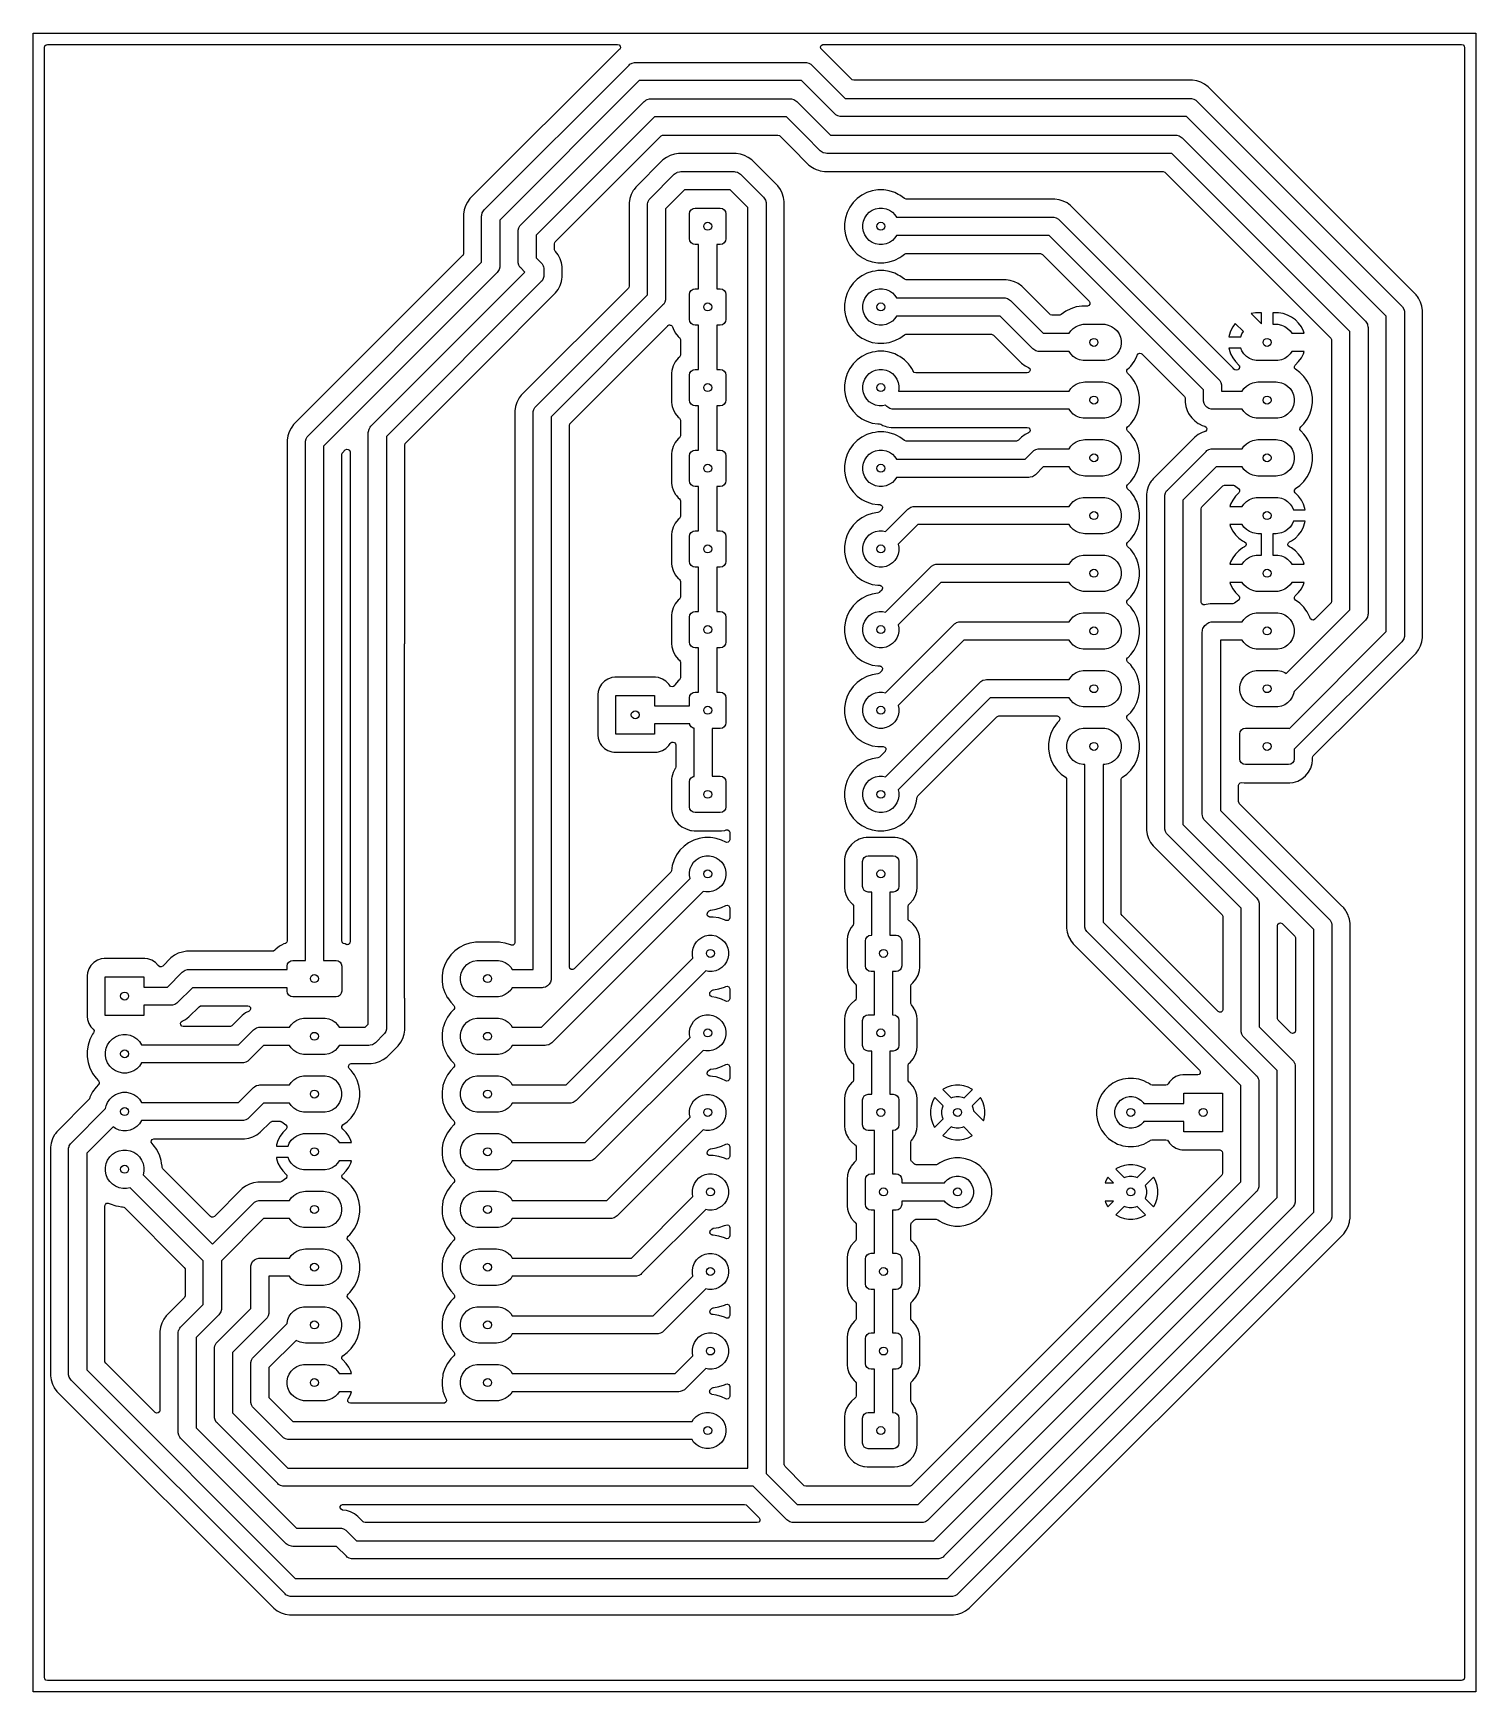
# Model space of a CAD drawing. Extents: x 162.5 to 226, y -124.5 to -51.5.
import ezdxf

# ---------------------------------------------------------------- set-up
doc = ezdxf.new("R2010")
doc.units = 0
doc.layers.add('BLACK', color=7, linetype='CONTINUOUS')

msp = doc.modelspace()

# ---------------------------------------------------------------- linework, layer by layer
at = {"layer": 'BLACK', "linetype": 'CONTINUOUS'}
for p, q in [((162.5, -124.5), (162.5, -51.5)), ((162.5, -51.5), (226, -51.5)), ((226, -51.5), (226, -124.5)), ((163.0005, -52.1245), (163.020185, -52.057461)), ((163.0005, -123.8755), (163.0005, -52.1245)), ((163.020185, -52.057461), (163.072989, -52.011706)), ((163.072989, -52.011706), (163.1245, -52.0005)), ((163.1245, -52.0005), (188.222094, -52.0005)), ((188.231124, -52.271212), (181.723912, -58.778423)), ((188.222094, -52.0005), (188.289133, -52.020185)), ((188.231125, -52.271211), (188.231124, -52.271212)), ((188.29498, -52.224818), (188.231125, -52.271211)), ((188.289133, -52.020185), (188.334888, -52.072989)), ((188.315807, -52.205703), (188.29498, -52.224818)), ((188.344832, -52.142147), (188.315807, -52.205703)), ((188.334888, -52.072989), (188.344832, -52.142147)), ((197.158776, -52.099875), (197.191382, -52.03808)), ((197.164755, -52.169488), (197.158776, -52.099875)), ((197.207421, -52.224818), (197.164755, -52.169488)), ((197.191382, -52.03808), (197.25222, -52.003723)), ((197.27127, -52.271207), (197.207421, -52.224818)), ((197.25222, -52.003723), (197.280306, -52.0005)), ((197.271276, -52.271212), (197.27127, -52.271207)), ((198.533344, -53.533281), (197.271276, -52.271212)), ((197.280306, -52.0005), (225.3755, -52.0005)), ((225.3755, -52.0005), (225.442539, -52.020185)), ((225.442539, -52.020185), (225.488294, -52.072989)), ((225.488294, -52.072989), (225.4995, -52.1245)), ((225.4995, -52.1245), (225.4995, -123.8755)), ((182.356757, -59.277657), (188.730358, -52.904057)), ((188.730358, -52.904057), (188.769695, -52.869559)), ((188.769695, -52.869559), (188.860127, -52.817348)), ((188.860127, -52.817348), (188.96099, -52.790322)), ((188.96099, -52.790322), (189.0132, -52.7869)), ((189.0132, -52.7869), (191.6672, -52.7869)), ((191.6672, -52.7869), (195.1622, -52.7869)), ((195.1622, -52.7869), (196.4892, -52.7869)), ((196.4892, -52.7869), (196.54141, -52.790322)), ((196.54141, -52.790322), (196.642274, -52.817348)), ((196.642274, -52.817348), (196.732705, -52.869559)), ((196.732705, -52.869559), (196.772043, -52.904057)), ((196.772043, -52.904057), (198.238086, -54.3701)), ((189.178885, -53.5869), (183.0396, -59.726185)), ((191.6672, -53.5869), (189.178885, -53.5869)), ((195.1622, -53.5869), (191.6672, -53.5869)), ((196.323514, -53.5869), (195.1622, -53.5869)), ((197.789557, -55.052943), (196.323514, -53.5869)), ((198.553986, -53.549915), (198.533344, -53.533281)), ((198.621025, -53.5696), (198.553986, -53.549915)), ((213.527881, -53.5696), (198.621025, -53.5696)), ((213.527886, -53.5696), (213.527881, -53.5696)), ((213.714518, -53.599159), (213.527886, -53.5696)), ((213.894236, -53.657554), (213.714518, -53.599159)), ((214.062599, -53.74334), (213.894236, -53.657554)), ((214.215474, -53.85441), (214.062599, -53.74334)), ((214.215476, -53.854412), (214.215474, -53.85441)), ((223.372393, -63.011329), (214.215476, -53.854412)), ((183.958457, -59.941157), (189.393857, -54.505758)), ((189.393857, -54.505758), (189.433195, -54.471259)), ((189.433195, -54.471259), (189.465238, -54.452759)), ((189.465238, -54.452759), (189.523627, -54.419048)), ((189.523627, -54.419048), (189.62449, -54.392022)), ((189.62449, -54.392022), (189.6767, -54.3886)), ((189.6767, -54.3886), (195.8257, -54.3886)), ((195.8257, -54.3886), (195.87791, -54.392022)), ((195.87791, -54.392022), (195.978774, -54.419048)), ((195.978774, -54.419048), (196.069205, -54.471259)), ((196.069205, -54.471259), (196.108543, -54.505757)), ((196.108543, -54.505757), (197.046743, -55.443957)), ((198.238086, -54.3701), (213.4334, -54.3701)), ((213.4334, -54.3701), (213.48561, -54.373522)), ((213.48561, -54.373522), (213.586474, -54.400548)), ((213.586474, -54.400548), (213.676905, -54.452759)), ((213.676905, -54.452759), (213.716243, -54.487257)), ((213.716243, -54.487257), (222.739543, -63.510557)), ((189.842385, -55.1886), (184.6413, -60.389685)), ((195.660014, -55.1886), (189.842385, -55.1886)), ((196.481057, -56.009643), (195.660014, -55.1886)), ((197.046743, -55.443957), (197.593085, -55.9903)), ((197.828895, -55.087441), (197.789557, -55.052943)), ((197.919326, -55.139652), (197.828895, -55.087441)), ((198.02019, -55.166678), (197.919326, -55.139652)), ((198.0724, -55.1701), (198.02019, -55.166678)), ((213.267714, -55.1701), (198.0724, -55.1701)), ((222.0567, -63.959086), (213.267714, -55.1701)), ((185.478119, -60.684945), (190.137645, -56.025419)), ((190.137645, -56.025419), (190.198968, -55.991934)), ((190.198968, -55.991934), (190.225326, -55.9891)), ((190.225326, -55.9891), (195.277074, -55.9891)), ((195.277074, -55.9891), (195.344113, -56.008785)), ((195.344113, -56.008785), (195.364755, -56.025419)), ((195.364755, -56.025419), (195.848209, -56.508873)), ((197.144558, -56.673143), (196.481057, -56.009643)), ((197.593085, -55.9903), (212.7884, -55.9903)), ((212.7884, -55.9903), (212.84061, -55.993722)), ((212.84061, -55.993722), (212.941474, -56.020748)), ((212.941474, -56.020748), (213.031905, -56.072959)), ((213.031905, -56.072959), (213.071243, -56.107457)), ((213.071243, -56.107457), (221.137843, -64.174057)), ((190.542863, -56.879454), (190.3745, -56.96524)), ((190.722581, -56.821059), (190.542863, -56.879454)), ((190.909214, -56.7915), (190.722581, -56.821059)), ((190.909219, -56.7915), (190.909214, -56.7915)), ((193.442181, -56.7915), (190.909219, -56.7915)), ((193.442186, -56.7915), (193.442181, -56.7915)), ((193.628818, -56.821059), (193.442186, -56.7915)), ((193.808536, -56.879454), (193.628818, -56.821059)), ((193.976899, -56.96524), (193.808536, -56.879454)), ((195.848209, -56.508873), (195.84821, -56.508874)), ((195.84821, -56.508874), (196.645327, -57.30599)), ((197.183895, -56.707641), (197.144558, -56.673143)), ((197.274326, -56.759852), (197.183895, -56.707641)), ((197.37519, -56.786878), (197.274326, -56.759852)), ((197.4274, -56.7903), (197.37519, -56.786878)), ((212.622714, -56.7903), (197.4274, -56.7903)), ((220.455, -64.622586), (212.622714, -56.7903)), ((190.221623, -57.076312), (189.019712, -58.278223)), ((190.3745, -56.96524), (190.221623, -57.076312)), ((190.760195, -57.674659), (190.842537, -57.627119)), ((190.842537, -57.627119), (190.850627, -57.622448)), ((190.850627, -57.622448), (190.95149, -57.595422)), ((190.95149, -57.595422), (191.0037, -57.592)), ((191.0037, -57.592), (193.3477, -57.592)), ((193.3477, -57.592), (193.39991, -57.595422)), ((193.39991, -57.595422), (193.500774, -57.622448)), ((193.500774, -57.622448), (193.591205, -57.674659)), ((194.129774, -57.07631), (193.976899, -56.96524)), ((195.144073, -58.09061), (194.129774, -57.07631)), ((196.645327, -57.30599), (196.798201, -57.41706)), ((196.798201, -57.41706), (196.877747, -57.45759)), ((196.877747, -57.45759), (196.966563, -57.502845)), ((196.966563, -57.502845), (196.966565, -57.502845)), ((196.966565, -57.502845), (196.966568, -57.502847)), ((196.966568, -57.502847), (197.062897, -57.534146)), ((197.062897, -57.534146), (197.146281, -57.56124)), ((197.146281, -57.56124), (197.332914, -57.5908)), ((197.332914, -57.5908), (197.332919, -57.5908)), ((197.332919, -57.5908), (197.521882, -57.5908)), ((197.521882, -57.5908), (212.239774, -57.5908)), ((212.239774, -57.5908), (212.306813, -57.610485)), ((212.306813, -57.610485), (212.327455, -57.627119)), ((212.327455, -57.627119), (219.618181, -64.917845)), ((188.947874, -58.3771), (188.920556, -58.4147)), ((189.019707, -58.278229), (188.947874, -58.3771)), ((189.019712, -58.278223), (189.019707, -58.278229)), ((189.652557, -58.777457), (190.720857, -57.709158)), ((191.169385, -58.392), (190.3354, -59.225985)), ((190.720857, -57.709158), (190.760195, -57.674659)), ((193.182014, -58.392), (191.169385, -58.392)), ((193.962, -59.171986), (193.182014, -58.392)), ((193.591205, -57.674659), (193.630543, -57.709157)), ((193.630543, -57.709157), (194.644843, -58.723457)), ((195.27769, -58.224227), (195.144073, -58.09061)), ((195.38876, -58.377101), (195.27769, -58.224227)), ((195.407919, -58.414703), (195.38876, -58.377101)), ((199.684038, -58.3995), (199.58807, -58.4147)), ((199.935962, -58.3995), (199.684038, -58.3995)), ((200.03193, -58.4147), (199.935962, -58.3995)), ((181.527054, -59.099663), (181.468659, -59.279381)), ((181.61284, -58.9313), (181.527054, -59.099663)), ((181.723912, -58.778423), (181.61284, -58.9313)), ((188.764459, -58.779181), (188.7349, -58.965813)), ((188.7349, -58.965813), (188.7349, -62.630174)), ((188.822854, -58.599463), (188.764459, -58.779181)), ((188.908639, -58.431103), (188.822854, -58.599463)), ((188.90864, -58.431101), (188.908639, -58.431103)), ((188.920556, -58.4147), (188.90864, -58.431101)), ((189.5354, -59.0603), (189.538822, -59.00809)), ((189.5354, -63.013114), (189.5354, -59.0603)), ((189.538822, -59.00809), (189.555291, -58.946626)), ((189.555291, -58.946626), (189.565848, -58.907226)), ((189.565848, -58.907226), (189.618059, -58.816795)), ((189.618059, -58.816795), (189.652557, -58.777457)), ((194.644843, -58.723457), (194.679341, -58.762795)), ((194.679341, -58.762795), (194.731552, -58.853226)), ((194.731552, -58.853226), (194.756578, -58.946626)), ((194.756578, -58.946626), (194.758578, -58.95409)), ((194.758578, -58.95409), (194.762, -59.0063)), ((194.762, -59.0063), (194.762, -114.885314)), ((195.474545, -58.545463), (195.407919, -58.414703)), ((195.53294, -58.725181), (195.474545, -58.545463)), ((195.5625, -58.911813), (195.53294, -58.725181)), ((195.5625, -87.898395), (195.5625, -58.911813)), ((198.589201, -58.95735), (198.441132, -59.161151)), ((198.589205, -58.957345), (198.589201, -58.95735)), ((198.767345, -58.779205), (198.589205, -58.957345)), ((198.76735, -58.779201), (198.767345, -58.779205)), ((198.971151, -58.631132), (198.76735, -58.779201)), ((199.195616, -58.51676), (198.971151, -58.631132)), ((199.435214, -58.43891), (199.195616, -58.51676)), ((199.58807, -58.4147), (199.435214, -58.43891)), ((200.184785, -58.43891), (200.03193, -58.4147)), ((200.424383, -58.51676), (200.184785, -58.43891)), ((200.578747, -58.595413), (200.424383, -58.51676)), ((200.648845, -58.63113), (200.578747, -58.595413)), ((200.648847, -58.631131), (200.648845, -58.63113)), ((200.648848, -58.631132), (200.648847, -58.631131)), ((200.847993, -58.775818), (200.648848, -58.631132)), ((200.853839, -58.779815), (200.847993, -58.775818)), ((200.920878, -58.7995), (200.853839, -58.779815)), ((207.474781, -58.7995), (200.920878, -58.7995)), ((207.474786, -58.7995), (207.474781, -58.7995)), ((207.661418, -58.829059), (207.474786, -58.7995)), ((207.841136, -58.887454), (207.661418, -58.829059)), ((208.009499, -58.97324), (207.841136, -58.887454)), ((208.162374, -59.08431), (208.009499, -58.97324)), ((215.190373, -66.11231), (208.162374, -59.08431)), ((181.468659, -59.279381), (181.4391, -59.466013)), ((181.4391, -59.466013), (181.4391, -61.198874)), ((182.2396, -59.5605), (182.243022, -59.50829)), ((182.2396, -61.581814), (182.2396, -59.5605)), ((182.243022, -59.50829), (182.270048, -59.407427)), ((182.270048, -59.407426), (182.322259, -59.316995)), ((182.270048, -59.407427), (182.270048, -59.407426)), ((182.322259, -59.316995), (182.356757, -59.277657)), ((183.0396, -59.726185), (183.0396, -61.7475)), ((190.3354, -59.225985), (190.3354, -63.1788)), ((191.39, -59.45), (191.40903, -59.354329)), ((191.39, -60.55), (191.39, -59.45)), ((191.40903, -59.354329), (191.463223, -59.273223)), ((191.463223, -59.273223), (191.544329, -59.21903)), ((191.544329, -59.21903), (191.64, -59.2)), ((191.64, -59.2), (192.74, -59.2)), ((192.74, -59.2), (192.835671, -59.21903)), ((192.835671, -59.21903), (192.916777, -59.273223)), ((192.916777, -59.273223), (192.97097, -59.354329)), ((192.97097, -59.354329), (192.99, -59.45)), ((192.99, -59.45), (192.99, -60.55)), ((193.962, -114.651), (193.962, -59.171986)), ((198.24891, -59.625214), (198.2095, -59.874038)), ((198.32676, -59.385616), (198.24891, -59.625214)), ((198.441132, -59.161151), (198.32676, -59.385616)), ((199.013852, -59.921586), (199.044448, -59.767772)), ((199.044448, -59.767772), (199.104463, -59.622883)), ((199.104463, -59.622883), (199.191592, -59.492485)), ((199.191592, -59.492485), (199.302485, -59.381592)), ((199.302485, -59.381592), (199.432883, -59.294463)), ((199.432883, -59.294463), (199.577772, -59.234448)), ((199.577772, -59.234448), (199.731586, -59.203852)), ((199.731586, -59.203852), (199.888414, -59.203852)), ((199.888414, -59.203852), (200.042228, -59.234448)), ((200.042228, -59.234448), (200.187117, -59.294463)), ((200.187117, -59.294463), (200.317515, -59.381592)), ((200.317515, -59.381592), (200.428408, -59.492485)), ((200.428408, -59.492485), (200.500247, -59.6)), ((200.500247, -59.6), (207.3803, -59.6)), ((207.3803, -59.6), (207.43251, -59.603422)), ((207.43251, -59.603422), (207.533374, -59.630448)), ((207.533374, -59.630448), (207.623805, -59.682659)), ((207.623805, -59.682659), (207.663143, -59.717157)), ((207.663143, -59.717157), (214.691143, -66.745157)), ((183.8413, -60.224), (183.844722, -60.17179)), ((183.8413, -61.551), (183.8413, -60.224)), ((183.844722, -60.17179), (183.871748, -60.070927)), ((183.871748, -60.070926), (183.923959, -59.980495)), ((183.871748, -60.070927), (183.871748, -60.070926)), ((183.923959, -59.980495), (183.958457, -59.941157)), ((184.6413, -60.389685), (184.6413, -61.385314)), ((191.40903, -60.645671), (191.39, -60.55)), ((192.99, -60.55), (192.97097, -60.645671)), ((198.2095, -59.874038), (198.2095, -60.125961)), ((198.2095, -60.125961), (198.24891, -60.374785)), ((198.24891, -60.374785), (198.32676, -60.614383)), ((199.013852, -60.078414), (199.013852, -59.921586)), ((199.044448, -60.232228), (199.013852, -60.078414)), ((199.104463, -60.377117), (199.044448, -60.232228)), ((199.191592, -60.507515), (199.104463, -60.377117)), ((199.302485, -60.618408), (199.191592, -60.507515)), ((200.428408, -60.507515), (200.317515, -60.618408)), ((200.500247, -60.4), (200.428408, -60.507515)), ((207.214614, -60.4), (200.500247, -60.4)), ((214.0083, -67.193686), (207.214614, -60.4)), ((181.402781, -61.286555), (173.964312, -68.725023)), ((181.419415, -61.265913), (181.402781, -61.286555)), ((181.4391, -61.198874), (181.419415, -61.265913)), ((185.4418, -60.772626), (185.461485, -60.705587)), ((185.4418, -61.002374), (185.4418, -60.772626)), ((185.444634, -61.028732), (185.4418, -61.002374)), ((185.445931, -61.031108), (185.444634, -61.028732)), ((185.446823, -61.037309), (185.445931, -61.031108)), ((185.463415, -61.063127), (185.446823, -61.037309)), ((185.461485, -60.705587), (185.478119, -60.684945)), ((185.478119, -61.090055), (185.463415, -61.063127)), ((185.49569, -61.107626), (185.478119, -61.090055)), ((185.60676, -61.260501), (185.49569, -61.107626)), ((185.620035, -61.286555), (185.60676, -61.260501)), ((185.692545, -61.428863), (185.620035, -61.286555)), ((191.463223, -60.726777), (191.40903, -60.645671)), ((191.544329, -60.78097), (191.463223, -60.726777)), ((191.64, -60.8), (191.544329, -60.78097)), ((191.79, -60.8), (191.64, -60.8)), ((191.79, -62.75), (191.79, -60.8)), ((192.74, -60.8), (192.59, -60.8)), ((192.59, -60.8), (192.59, -62.75)), ((192.835671, -60.78097), (192.74, -60.8)), ((192.916777, -60.726777), (192.835671, -60.78097)), ((192.97097, -60.645671), (192.916777, -60.726777)), ((198.32676, -60.614383), (198.441132, -60.838848)), ((198.441132, -60.838848), (198.589201, -61.042649)), ((198.589201, -61.042649), (198.589205, -61.042654)), ((198.589205, -61.042654), (198.767345, -61.220794)), ((198.767345, -61.220794), (198.76735, -61.220798)), ((198.76735, -61.220798), (198.945117, -61.349952)), ((199.432883, -60.705537), (199.302485, -60.618408)), ((199.577772, -60.765552), (199.432883, -60.705537)), ((199.731586, -60.796148), (199.577772, -60.765552)), ((199.888414, -60.796148), (199.731586, -60.796148)), ((200.042228, -60.765552), (199.888414, -60.796148)), ((200.187117, -60.705537), (200.042228, -60.765552)), ((200.317515, -60.618408), (200.187117, -60.705537)), ((200.648845, -61.36887), (200.732168, -61.308331)), ((200.732168, -61.308331), (200.847993, -61.224182)), ((200.847993, -61.224182), (200.913799, -61.200702)), ((200.913799, -61.200702), (200.920878, -61.2005)), ((200.920878, -61.2005), (206.831674, -61.2005)), ((206.831674, -61.2005), (206.898713, -61.220185)), ((206.898713, -61.220185), (206.919355, -61.236819)), ((206.919355, -61.236819), (208.980355, -63.297819)), ((174.597157, -69.224257), (182.2396, -61.581814)), ((182.922443, -62.030342), (175.28, -69.672785)), ((177.369257, -68.795557), (184.144714, -62.0201)), ((182.956941, -61.991005), (182.922443, -62.030342)), ((183.009152, -61.900573), (182.956941, -61.991005)), ((183.036178, -61.79971), (183.009152, -61.900573)), ((183.0396, -61.7475), (183.036178, -61.79971)), ((183.844722, -61.60321), (183.8413, -61.551)), ((183.871748, -61.704074), (183.844722, -61.60321)), ((183.923959, -61.794505), (183.871748, -61.704074)), ((183.958457, -61.833843), (183.923959, -61.794505)), ((184.144714, -62.0201), (183.958457, -61.833843)), ((184.6413, -61.385314), (184.862843, -61.606857)), ((184.862843, -61.606857), (184.897341, -61.646195)), ((184.897341, -61.646195), (184.949552, -61.736626)), ((184.949552, -61.736626), (184.961428, -61.780948)), ((184.961428, -61.780948), (184.976578, -61.83749)), ((184.976578, -61.83749), (184.98, -61.8897)), ((184.98, -61.8897), (184.98, -62.1505)), ((185.75094, -61.608581), (185.692545, -61.428863)), ((185.75094, -61.608582), (185.75094, -61.608581)), ((185.777462, -61.776037), (185.75094, -61.608582)), ((185.777462, -61.776039), (185.777462, -61.776037)), ((185.7805, -61.795219), (185.777462, -61.776039)), ((185.7805, -62.244987), (185.7805, -61.795219)), ((198.945117, -61.349952), (198.971155, -61.36887)), ((198.971155, -61.36887), (199.088898, -61.428863)), ((199.088898, -61.428863), (199.195616, -61.483239)), ((199.195616, -61.483239), (199.195618, -61.483239)), ((199.435214, -61.98891), (199.195616, -62.06676)), ((199.195618, -61.483239), (199.195621, -61.483241)), ((199.195621, -61.483241), (199.435215, -61.56109)), ((199.559626, -61.969205), (199.435214, -61.98891)), ((199.435215, -61.56109), (199.684038, -61.6005)), ((199.684038, -61.9495), (199.559626, -61.969205)), ((199.684038, -61.6005), (199.684039, -61.6005)), ((199.935962, -61.9495), (199.684038, -61.9495)), ((199.684039, -61.6005), (199.935961, -61.6005)), ((199.935961, -61.6005), (199.935962, -61.6005)), ((199.935962, -61.6005), (200.184785, -61.56109)), ((200.184785, -61.98891), (199.935962, -61.9495)), ((200.184785, -61.56109), (200.424379, -61.483241)), ((200.424383, -62.06676), (200.184785, -61.98891)), ((200.424379, -61.483241), (200.648845, -61.36887)), ((184.862843, -62.433343), (178.0521, -69.244086)), ((188.698581, -62.717855), (183.986008, -67.430427)), ((184.897341, -62.394005), (184.862843, -62.433343)), ((184.949552, -62.303574), (184.897341, -62.394005)), ((184.976578, -62.20271), (184.949552, -62.303574)), ((184.98, -62.1505), (184.976578, -62.20271)), ((185.49569, -62.932574), (185.60676, -62.779699)), ((185.60676, -62.779699), (185.692547, -62.611332)), ((185.692547, -62.611332), (185.75094, -62.431618)), ((185.75094, -62.431618), (185.76716, -62.329207)), ((185.76716, -62.329207), (185.7805, -62.244987)), ((188.715215, -62.697213), (188.698581, -62.717855)), ((188.7349, -62.630174), (188.715215, -62.697213)), ((191.463223, -62.823223), (191.544329, -62.76903)), ((191.544329, -62.76903), (191.64, -62.75)), ((191.64, -62.75), (191.79, -62.75)), ((192.59, -62.75), (192.74, -62.75)), ((192.74, -62.75), (192.835671, -62.76903)), ((192.835671, -62.76903), (192.916777, -62.823223)), ((198.441132, -62.711151), (198.32676, -62.935616)), ((198.589201, -62.50735), (198.441132, -62.711151)), ((198.589205, -62.507345), (198.589201, -62.50735)), ((198.767345, -62.329205), (198.589205, -62.507345)), ((198.76735, -62.329201), (198.767345, -62.329205)), ((198.971151, -62.181132), (198.76735, -62.329201)), ((199.195616, -62.06676), (198.971151, -62.181132)), ((199.577772, -62.784448), (199.731586, -62.753852)), ((199.731586, -62.753852), (199.888414, -62.753852)), ((199.888414, -62.753852), (200.042228, -62.784448)), ((200.578747, -62.145413), (200.424383, -62.06676)), ((200.648845, -62.18113), (200.578747, -62.145413)), ((200.648847, -62.181131), (200.648845, -62.18113)), ((200.648848, -62.181132), (200.648847, -62.181131)), ((200.847993, -62.325818), (200.648848, -62.181132)), ((200.853839, -62.329815), (200.847993, -62.325818)), ((200.920878, -62.3495), (200.853839, -62.329815)), ((205.322781, -62.3495), (200.920878, -62.3495)), ((205.322786, -62.3495), (205.322781, -62.3495)), ((205.509418, -62.379059), (205.322786, -62.3495)), ((205.689136, -62.437454), (205.509418, -62.379059)), ((205.826313, -62.50735), (205.689136, -62.437454)), ((205.857499, -62.52324), (205.826313, -62.50735)), ((206.010374, -62.63431), (205.857499, -62.52324)), ((206.010376, -62.634312), (206.010374, -62.63431)), ((207.249245, -63.873181), (206.010376, -62.634312)), ((182.18938, -66.238884), (185.49569, -62.932574)), ((184.618857, -67.929657), (189.5354, -63.013114)), ((190.218243, -63.461643), (185.3017, -68.378186)), ((190.252741, -63.422305), (190.218243, -63.461643)), ((190.304952, -63.331874), (190.252741, -63.422305)), ((190.331978, -63.23101), (190.304952, -63.331874)), ((190.3354, -63.1788), (190.331978, -63.23101)), ((191.39, -63), (191.40903, -62.904329)), ((191.39, -64.1), (191.39, -63)), ((191.40903, -62.904329), (191.463223, -62.823223)), ((192.916777, -62.823223), (192.97097, -62.904329)), ((192.97097, -62.904329), (192.99, -63)), ((192.99, -63), (192.99, -64.1)), ((198.219779, -63.359142), (198.2095, -63.424038)), ((198.2095, -63.424038), (198.2095, -63.675962)), ((198.24891, -63.175214), (198.219779, -63.359142)), ((198.32676, -62.935616), (198.24891, -63.175214)), ((199.013852, -63.471586), (199.044448, -63.317772)), ((199.013852, -63.628414), (199.013852, -63.471586)), ((199.044448, -63.317772), (199.104463, -63.172883)), ((199.104463, -63.172883), (199.191592, -63.042485)), ((199.191592, -63.042485), (199.302485, -62.931592)), ((199.302485, -62.931592), (199.432883, -62.844463)), ((199.432883, -62.844463), (199.577772, -62.784448)), ((200.042228, -62.784448), (200.187117, -62.844463)), ((200.187117, -62.844463), (200.317515, -62.931592)), ((200.317515, -62.931592), (200.428408, -63.042485)), ((200.428408, -63.042485), (200.500247, -63.15)), ((200.500247, -63.15), (205.2283, -63.15)), ((205.2283, -63.15), (205.28051, -63.153422)), ((205.28051, -63.153422), (205.381374, -63.180448)), ((205.381374, -63.180448), (205.471805, -63.232659)), ((205.471805, -63.232659), (205.511143, -63.267157)), ((205.511143, -63.267157), (206.953986, -64.71)), ((208.664038, -63.5095), (208.539626, -63.529205)), ((208.892674, -63.5095), (208.664038, -63.5095)), ((208.90152, -63.509184), (208.892674, -63.5095)), ((208.966984, -63.484767), (208.90152, -63.509184)), ((209.008856, -63.428834), (208.966984, -63.484767)), ((208.980355, -63.297819), (209.01384, -63.359142)), ((209.01384, -63.359142), (209.008856, -63.428834)), ((223.406323, -63.058031), (223.372393, -63.011329)), ((223.428943, -63.089166), (223.406323, -63.058031)), ((223.428945, -63.089167), (223.428943, -63.089166)), ((223.428945, -63.089168), (223.428945, -63.089167)), ((223.48346, -63.164201), (223.428945, -63.089168)), ((223.52399, -63.243747), (223.48346, -63.164201)), ((223.569245, -63.332563), (223.52399, -63.243747)), ((223.62764, -63.512281), (223.569245, -63.332563)), ((191.40903, -64.195671), (191.39, -64.1)), ((191.463223, -64.276777), (191.40903, -64.195671)), ((192.97097, -64.195671), (192.916777, -64.276777)), ((192.99, -64.1), (192.97097, -64.195671)), ((198.2095, -63.675962), (198.240737, -63.873181)), ((198.240737, -63.873181), (198.24891, -63.924785)), ((198.24891, -63.924785), (198.32676, -64.164383)), ((198.32676, -64.164383), (198.377062, -64.263105)), ((199.044448, -63.782228), (199.013852, -63.628414)), ((199.104463, -63.927117), (199.044448, -63.782228)), ((199.191592, -64.057515), (199.104463, -63.927117)), ((199.302485, -64.168408), (199.191592, -64.057515)), ((199.432883, -64.255537), (199.302485, -64.168408)), ((200.317515, -64.168408), (200.187117, -64.255537)), ((200.428408, -64.057515), (200.317515, -64.168408)), ((200.500247, -63.95), (200.428408, -64.057515)), ((205.062614, -63.95), (200.500247, -63.95)), ((206.505457, -65.392843), (205.062614, -63.95)), ((207.269887, -63.889815), (207.249245, -63.873181)), ((207.336926, -63.9095), (207.269887, -63.889815)), ((207.679122, -63.9095), (207.336926, -63.9095)), ((207.686201, -63.909298), (207.679122, -63.9095)), ((207.752007, -63.885818), (207.686201, -63.909298)), ((207.951151, -63.741132), (207.752007, -63.885818)), ((208.175616, -63.62676), (207.951151, -63.741132)), ((208.415214, -63.54891), (208.175616, -63.62676)), ((208.539626, -63.529205), (208.415214, -63.54891)), ((216.307683, -63.81), (216.107406, -63.84172)), ((216.107406, -63.84172), (216.56, -64.294314)), ((216.56, -63.81), (216.307683, -63.81)), ((216.56, -64.294314), (216.56, -63.81)), ((217.312317, -63.81), (217.06, -63.81)), ((217.06, -63.81), (217.06, -64.31)), ((217.514417, -63.842009), (217.312317, -63.81)), ((217.709031, -63.905244), (217.514417, -63.842009)), ((217.891349, -63.99814), (217.709031, -63.905244)), ((218.056895, -64.118417), (217.891349, -63.99814)), ((218.201582, -64.263104), (218.056895, -64.118417)), ((221.137843, -64.174057), (221.172341, -64.213395)), ((221.172341, -64.213395), (221.224552, -64.303826)), ((222.0567, -77.838714), (222.0567, -63.959086)), ((222.739543, -63.510557), (222.774041, -63.549895)), ((222.774041, -63.549895), (222.826252, -63.640326)), ((222.826252, -63.640326), (222.826252, -63.640327)), ((222.826252, -63.640327), (222.853278, -63.74119)), ((222.853278, -63.74119), (222.8567, -63.7934)), ((222.8567, -63.7934), (222.8567, -78.0044)), ((223.6572, -63.698913), (223.62764, -63.512281)), ((223.6572, -78.098886), (223.6572, -63.698913)), ((186.138514, -68.673448), (190.435449, -64.376512)), ((190.435449, -64.376512), (190.438957, -64.374596)), ((190.438957, -64.374596), (190.441092, -64.37121)), ((190.441092, -64.37121), (190.46938, -64.357984)), ((190.46938, -64.357984), (190.49677, -64.343029)), ((190.49677, -64.343029), (190.50076, -64.343314)), ((190.50076, -64.343314), (190.504387, -64.341619)), ((190.504387, -64.341619), (190.535324, -64.345786)), ((190.535324, -64.345786), (190.566462, -64.348013)), ((190.566462, -64.348013), (190.569666, -64.350412)), ((190.569666, -64.350412), (190.573631, -64.350946)), ((190.573631, -64.350946), (190.597403, -64.371176)), ((190.597403, -64.371176), (190.622395, -64.389885)), ((190.622395, -64.389885), (190.624669, -64.394379)), ((190.624669, -64.394379), (190.626841, -64.396227)), ((190.626841, -64.396227), (190.641787, -64.428197)), ((190.641787, -64.428197), (190.664768, -64.503954)), ((190.664768, -64.503954), (190.762315, -64.68645)), ((190.762315, -64.68645), (190.762317, -64.686452)), ((190.762317, -64.686452), (190.893587, -64.846407)), ((190.893587, -64.846407), (190.893588, -64.846408)), ((190.893588, -64.846408), (190.89359, -64.84641)), ((190.89359, -64.84641), (190.91015, -64.86)), ((190.91015, -64.86), (190.944164, -64.887914)), ((190.944164, -64.887914), (190.983499, -64.94566)), ((190.983499, -64.94566), (190.9895, -64.983768)), ((191.544329, -64.33097), (191.463223, -64.276777)), ((191.64, -64.35), (191.544329, -64.33097)), ((191.79, -64.35), (191.64, -64.35)), ((191.79, -66.3), (191.79, -64.35)), ((192.74, -64.35), (192.59, -64.35)), ((192.59, -64.35), (192.59, -66.3)), ((192.835671, -64.33097), (192.74, -64.35)), ((192.916777, -64.276777), (192.835671, -64.33097)), ((198.377062, -64.263105), (198.432127, -64.371176)), ((198.432127, -64.371176), (198.441132, -64.388848)), ((198.441132, -64.388848), (198.589201, -64.592649)), ((198.589201, -64.592649), (198.589205, -64.592654)), ((198.589205, -64.592654), (198.767345, -64.770794)), ((198.767345, -64.770794), (198.76735, -64.770798)), ((198.76735, -64.770798), (198.871418, -64.846407)), ((198.871418, -64.846407), (198.971155, -64.91887)), ((198.971155, -64.91887), (199.043254, -64.955606)), ((199.043254, -64.955606), (199.195616, -65.033239)), ((199.577772, -64.315552), (199.432883, -64.255537)), ((199.731586, -64.346148), (199.577772, -64.315552)), ((199.888414, -64.346148), (199.731586, -64.346148)), ((200.042228, -64.315552), (199.888414, -64.346148)), ((200.187117, -64.255537), (200.042228, -64.315552)), ((200.424379, -65.033241), (200.648845, -64.91887)), ((200.648845, -64.91887), (200.748582, -64.846407)), ((200.748582, -64.846407), (200.847993, -64.774182)), ((200.847993, -64.774182), (200.913799, -64.750702)), ((200.913799, -64.750702), (200.920878, -64.7505)), ((200.920878, -64.7505), (204.679674, -64.7505)), ((204.679674, -64.7505), (204.746713, -64.770185)), ((204.746713, -64.770185), (204.767355, -64.786819)), ((204.767355, -64.786819), (206.006226, -66.02569)), ((206.953986, -64.71), (208.099753, -64.71)), ((208.099753, -64.71), (208.171592, -64.602485)), ((208.171592, -64.602485), (208.282485, -64.491592)), ((208.282485, -64.491592), (208.412883, -64.404463)), ((208.412883, -64.404463), (208.557772, -64.344448)), ((208.557772, -64.344448), (208.711586, -64.313852)), ((208.711586, -64.313852), (208.79, -64.31)), ((208.79, -64.31), (209.59, -64.31)), ((209.59, -64.31), (209.668414, -64.313852)), ((209.668414, -64.313852), (209.822228, -64.344448)), ((209.822228, -64.344448), (209.967117, -64.404463)), ((209.967117, -64.404463), (210.097515, -64.491592)), ((210.097515, -64.491592), (210.208408, -64.602485)), ((210.208408, -64.602485), (210.295537, -64.732883)), ((210.295537, -64.732883), (210.355552, -64.877772)), ((210.355552, -64.877772), (210.386148, -65.031586)), ((215.142009, -64.805586), (215.133391, -64.86)), ((215.133391, -64.86), (215.651809, -64.86)), ((215.205244, -64.61097), (215.142009, -64.805586)), ((215.29814, -64.42865), (215.205244, -64.61097)), ((215.40958, -64.275266), (215.29814, -64.42865)), ((215.769645, -64.635331), (215.40958, -64.275266)), ((215.651809, -64.86), (215.704463, -64.732883)), ((215.704463, -64.732883), (215.769645, -64.635331)), ((217.06, -64.31), (217.21, -64.31)), ((217.21, -64.31), (217.288414, -64.313852)), ((217.288414, -64.313852), (217.442228, -64.344448)), ((217.442228, -64.344448), (217.587117, -64.404463)), ((217.587117, -64.404463), (217.717515, -64.491592)), ((217.717515, -64.491592), (217.828408, -64.602485)), ((217.828408, -64.602485), (217.900247, -64.71)), ((217.900247, -64.71), (218.0109, -64.71)), ((218.0109, -64.71), (218.446932, -64.71)), ((218.201582, -64.263105), (218.201582, -64.263104)), ((218.321859, -64.42865), (218.201582, -64.263105)), ((218.414755, -64.61097), (218.321859, -64.42865)), ((218.446932, -64.71), (218.414755, -64.61097)), ((219.618181, -64.917845), (219.651666, -64.979168)), ((220.455, -76.885614), (220.455, -64.622586)), ((221.224552, -64.303826), (221.239063, -64.357984)), ((221.239063, -64.357984), (221.251578, -64.40469)), ((221.251578, -64.40469), (221.255, -64.4569)), ((221.255, -64.4569), (221.255, -77.0513)), ((190.9895, -65.666231), (190.969815, -65.73327)), ((190.9895, -64.983768), (190.9895, -65.666231)), ((199.195616, -65.61676), (198.971151, -65.731132)), ((199.195616, -65.033239), (199.195618, -65.033239)), ((199.435214, -65.53891), (199.195616, -65.61676)), ((199.195618, -65.033239), (199.195621, -65.033241)), ((199.195621, -65.033241), (199.435215, -65.11109)), ((199.559626, -65.519205), (199.435214, -65.53891)), ((199.435215, -65.11109), (199.684038, -65.1505)), ((199.684038, -65.4995), (199.559626, -65.519205)), ((199.684038, -65.1505), (199.684039, -65.1505)), ((199.935962, -65.4995), (199.684038, -65.4995)), ((199.684039, -65.1505), (199.935961, -65.1505)), ((199.935961, -65.1505), (199.935962, -65.1505)), ((199.935962, -65.1505), (200.184785, -65.11109)), ((200.184785, -65.53891), (199.935962, -65.4995)), ((200.184785, -65.11109), (200.424379, -65.033241)), ((200.424383, -65.61676), (200.184785, -65.53891)), ((200.578747, -65.695413), (200.424383, -65.61676)), ((200.648845, -65.73113), (200.578747, -65.695413)), ((206.544795, -65.427341), (206.505457, -65.392843)), ((206.635226, -65.479552), (206.544795, -65.427341)), ((206.73609, -65.506578), (206.635226, -65.479552)), ((206.7883, -65.51), (206.73609, -65.506578)), ((208.099753, -65.51), (206.7883, -65.51)), ((208.171592, -65.617515), (208.099753, -65.51)), ((208.282485, -65.728408), (208.171592, -65.617515)), ((210.208408, -65.617515), (210.097515, -65.728408)), ((210.295537, -65.487117), (210.208408, -65.617515)), ((210.355552, -65.342228), (210.295537, -65.487117)), ((210.386148, -65.188414), (210.355552, -65.342228)), ((210.386148, -65.031586), (210.386148, -65.188414)), ((211.073241, -65.724379), (211.092541, -65.664978)), ((211.092541, -65.664978), (211.131979, -65.607303)), ((211.131979, -65.607303), (211.196337, -65.580105)), ((211.196337, -65.580105), (211.265184, -65.59202)), ((211.265184, -65.59202), (211.298153, -65.615616)), ((211.298153, -65.615616), (213.171481, -67.488944)), ((215.651809, -65.36), (215.133391, -65.36)), ((215.133391, -65.36), (215.142009, -65.414413)), ((215.142009, -65.414413), (215.205244, -65.609029)), ((215.205244, -65.609029), (215.29814, -65.791349)), ((215.704463, -65.487117), (215.651809, -65.36)), ((215.791592, -65.617515), (215.704463, -65.487117)), ((215.902485, -65.728408), (215.791592, -65.617515)), ((217.828408, -65.617515), (217.717515, -65.728408)), ((217.900247, -65.51), (217.828408, -65.617515)), ((218.0109, -65.51), (217.900247, -65.51)), ((218.446932, -65.51), (218.0109, -65.51)), ((218.321859, -65.791349), (218.414755, -65.609029)), ((218.414755, -65.609029), (218.446932, -65.51)), ((219.651666, -64.979168), (219.6545, -65.005526)), ((219.6545, -65.005526), (219.6545, -76.502673)), ((178.888919, -69.539345), (182.18938, -66.238884)), ((190.604699, -66.344067), (190.593251, -66.460298)), ((190.664769, -66.146043), (190.604699, -66.344067)), ((190.762317, -65.963547), (190.664769, -66.146043)), ((190.893589, -65.803589), (190.762317, -65.963547)), ((190.944164, -65.762085), (190.893589, -65.803589)), ((190.969815, -65.73327), (190.944164, -65.762085)), ((191.40903, -66.454329), (191.463223, -66.373223)), ((191.463223, -66.373223), (191.544329, -66.31903)), ((191.544329, -66.31903), (191.64, -66.3)), ((191.64, -66.3), (191.79, -66.3)), ((192.59, -66.3), (192.74, -66.3)), ((192.74, -66.3), (192.835671, -66.31903)), ((192.835671, -66.31903), (192.916777, -66.373223)), ((192.916777, -66.373223), (192.97097, -66.454329)), ((198.441132, -66.261151), (198.32676, -66.485616)), ((198.589201, -66.05735), (198.441132, -66.261151)), ((198.589205, -66.057345), (198.589201, -66.05735)), ((198.767345, -65.879205), (198.589205, -66.057345)), ((198.76735, -65.879201), (198.767345, -65.879205)), ((198.971151, -65.731132), (198.76735, -65.879201)), ((199.302485, -66.481592), (199.432883, -66.394463)), ((199.432883, -66.394463), (199.577772, -66.334448)), ((199.577772, -66.334448), (199.731586, -66.303852)), ((199.731586, -66.303852), (199.888414, -66.303852)), ((199.888414, -66.303852), (200.042228, -66.334448)), ((200.042228, -66.334448), (200.187117, -66.394463)), ((200.187117, -66.394463), (200.317515, -66.481592)), ((200.648847, -65.731131), (200.648845, -65.73113)), ((200.648848, -65.731132), (200.648847, -65.731131)), ((200.852649, -65.879201), (200.648848, -65.731132)), ((200.852654, -65.879205), (200.852649, -65.879201)), ((201.030794, -66.057345), (200.852654, -65.879205)), ((201.030798, -66.05735), (201.030794, -66.057345)), ((201.112113, -66.169271), (201.030798, -66.05735)), ((201.17887, -66.261155), (201.112113, -66.169271)), ((201.229093, -66.359724), (201.17887, -66.261155)), ((201.240339, -66.381795), (201.229093, -66.359724)), ((201.283785, -66.429815), (201.240339, -66.381795)), ((201.350824, -66.4495), (201.283785, -66.429815)), ((206.006226, -66.02569), (206.159101, -66.13676)), ((206.159101, -66.13676), (206.190295, -66.152654)), ((206.190295, -66.152654), (206.312685, -66.215015)), ((206.357739, -66.396946), (206.303023, -66.440397)), ((206.312685, -66.215015), (206.363481, -66.26299)), ((206.380276, -66.330811), (206.357739, -66.396946)), ((206.363481, -66.26299), (206.380276, -66.330811)), ((208.412883, -65.815537), (208.282485, -65.728408)), ((208.557772, -65.875552), (208.412883, -65.815537)), ((208.711586, -65.906148), (208.557772, -65.875552)), ((208.79, -65.91), (208.711586, -65.906148)), ((209.59, -65.91), (208.79, -65.91)), ((209.668414, -65.906148), (209.59, -65.91)), ((209.822228, -65.875552), (209.668414, -65.906148)), ((209.967117, -65.815537), (209.822228, -65.875552)), ((210.097515, -65.728408), (209.967117, -65.815537)), ((210.637645, -66.406358), (210.642629, -66.336666)), ((210.67113, -66.467681), (210.637645, -66.406358)), ((210.642629, -66.336666), (210.67113, -66.292319)), ((210.67113, -66.292319), (210.740902, -66.222547)), ((210.740902, -66.222547), (210.810793, -66.152656)), ((210.810793, -66.152656), (210.95887, -65.948845)), ((210.95887, -65.948845), (211.073241, -65.724379)), ((215.32399, -66.245927), (215.190373, -66.11231)), ((215.29814, -65.791349), (215.418417, -65.956894)), ((215.353238, -66.286184), (215.32399, -66.245927)), ((215.392581, -66.321271), (215.353238, -66.286184)), ((215.460635, -66.337096), (215.392581, -66.321271)), ((215.418417, -65.956894), (215.418417, -65.956895)), ((215.418417, -65.956895), (215.566552, -66.10503)), ((215.526441, -66.313615), (215.460635, -66.337096)), ((215.553145, -66.294213), (215.526441, -66.313615)), ((215.562147, -66.287011), (215.553145, -66.294213)), ((215.564683, -66.282999), (215.562147, -66.287011)), ((215.578456, -66.269615), (215.564683, -66.282999)), ((215.566552, -66.10503), (215.565204, -66.106377)), ((215.565204, -66.106377), (215.573589, -66.119216)), ((215.573589, -66.119216), (215.589928, -66.136028)), ((215.58696, -66.247769), (215.578456, -66.269615)), ((215.599489, -66.227957), (215.58696, -66.247769)), ((215.589928, -66.136028), (215.592338, -66.147925)), ((215.592338, -66.147925), (215.598977, -66.15809)), ((215.598977, -66.15809), (215.599148, -66.181532)), ((215.599148, -66.181532), (215.603804, -66.204506)), ((215.603804, -66.204506), (215.5994, -66.215818)), ((215.5994, -66.215818), (215.599489, -66.227957)), ((216.032883, -65.815537), (215.902485, -65.728408)), ((216.177772, -65.875552), (216.032883, -65.815537)), ((216.331586, -65.906148), (216.177772, -65.875552)), ((216.41, -65.91), (216.331586, -65.906148)), ((217.21, -65.91), (216.41, -65.91)), ((217.288414, -65.906148), (217.21, -65.91)), ((217.442228, -65.875552), (217.288414, -65.906148)), ((217.587117, -65.815537), (217.442228, -65.875552)), ((217.717515, -65.728408), (217.587117, -65.815537)), ((218.01821, -66.169271), (218.050816, -66.107476)), ((218.024189, -66.238884), (218.01821, -66.169271)), ((218.066855, -66.294214), (218.024189, -66.238884)), ((218.050816, -66.107476), (218.053784, -66.104693)), ((218.053784, -66.104693), (218.201582, -65.956895)), ((218.252649, -66.429201), (218.066855, -66.294214)), ((218.201582, -65.956894), (218.321859, -65.791349)), ((218.201582, -65.956895), (218.201582, -65.956894)), ((218.252654, -66.429205), (218.252649, -66.429201)), ((218.430794, -66.607345), (218.252654, -66.429205)), ((190.593251, -66.460298), (190.5895, -66.498392)), ((190.5895, -66.498392), (190.5895, -67.701608)), ((191.39, -66.55), (191.40903, -66.454329)), ((191.39, -67.65), (191.39, -66.55)), ((192.97097, -66.454329), (192.99, -66.55)), ((192.99, -66.55), (192.99, -67.65)), ((198.24891, -66.725214), (198.2095, -66.974038)), ((198.2095, -66.974038), (198.2095, -67.225961)), ((198.32676, -66.485616), (198.24891, -66.725214)), ((199.013852, -67.021586), (199.044448, -66.867772)), ((199.013852, -67.178414), (199.013852, -67.021586)), ((199.044448, -66.867772), (199.104463, -66.722883)), ((199.104463, -66.722883), (199.191592, -66.592485)), ((199.191592, -66.592485), (199.302485, -66.481592)), ((200.317515, -66.481592), (200.428408, -66.592485)), ((200.428408, -66.592485), (200.515537, -66.722883)), ((200.515537, -66.722883), (200.575552, -66.867772)), ((200.575552, -66.867772), (200.606148, -67.021586)), ((200.606148, -67.021586), (200.606148, -67.178414)), ((206.25639, -66.4495), (201.350824, -66.4495)), ((206.303023, -66.440397), (206.25639, -66.4495)), ((208.099753, -67.25), (208.171592, -67.142485)), ((208.171592, -67.142485), (208.282485, -67.031592)), ((208.282485, -67.031592), (208.412883, -66.944463)), ((208.412883, -66.944463), (208.557772, -66.884448)), ((208.557772, -66.884448), (208.711586, -66.853852)), ((208.711586, -66.853852), (208.79, -66.85)), ((208.79, -66.85), (209.59, -66.85)), ((209.59, -66.85), (209.668414, -66.853852)), ((209.668414, -66.853852), (209.822228, -66.884448)), ((209.822228, -66.884448), (209.967117, -66.944463)), ((209.967117, -66.944463), (210.097515, -67.031592)), ((210.097515, -67.031592), (210.208408, -67.142485)), ((210.208408, -67.142485), (210.295537, -67.272883)), ((210.810794, -66.607345), (210.67113, -66.467681)), ((210.810798, -66.60735), (210.810794, -66.607345)), ((210.896431, -66.725215), (210.810798, -66.60735)), ((210.95887, -66.811155), (210.896431, -66.725215)), ((211.031747, -66.954184), (210.95887, -66.811155)), ((211.073239, -67.035616), (211.031747, -66.954184)), ((211.073239, -67.035618), (211.073239, -67.035616)), ((211.073241, -67.035621), (211.073239, -67.035618)), ((211.15109, -67.275215), (211.073241, -67.035621)), ((214.691143, -66.745157), (214.725641, -66.784495)), ((214.725641, -66.784495), (214.777852, -66.874926)), ((214.777852, -66.874926), (214.777852, -66.874927)), ((214.777852, -66.874927), (214.804878, -66.97579)), ((214.804878, -66.97579), (214.8083, -67.028)), ((214.8083, -67.028), (214.8083, -67.25)), ((215.719753, -67.25), (215.791592, -67.142485)), ((215.791592, -67.142485), (215.902485, -67.031592)), ((215.902485, -67.031592), (216.032883, -66.944463)), ((216.032883, -66.944463), (216.177772, -66.884448)), ((216.177772, -66.884448), (216.331586, -66.853852)), ((216.331586, -66.853852), (216.41, -66.85)), ((216.41, -66.85), (217.21, -66.85)), ((217.21, -66.85), (217.288414, -66.853852)), ((217.288414, -66.853852), (217.442228, -66.884448)), ((217.442228, -66.884448), (217.587117, -66.944463)), ((217.587117, -66.944463), (217.717515, -67.031592)), ((217.717515, -67.031592), (217.828408, -67.142485)), ((217.828408, -67.142485), (217.915537, -67.272883)), ((218.430798, -66.60735), (218.430794, -66.607345)), ((218.516431, -66.725215), (218.430798, -66.60735)), ((218.57887, -66.811155), (218.516431, -66.725215)), ((218.651747, -66.954184), (218.57887, -66.811155)), ((218.693239, -67.035616), (218.651747, -66.954184)), ((218.693239, -67.035618), (218.693239, -67.035616)), ((218.693241, -67.035621), (218.693239, -67.035618)), ((218.77109, -67.275215), (218.693241, -67.035621)), ((183.789154, -67.751663), (183.730759, -67.931381)), ((183.87494, -67.5833), (183.789154, -67.751663)), ((183.895125, -67.555519), (183.87494, -67.5833)), ((183.986004, -67.430432), (183.895125, -67.555518)), ((183.895125, -67.555518), (183.895125, -67.555519)), ((183.986008, -67.430427), (183.986004, -67.430432)), ((190.5895, -67.701608), (190.593723, -67.744481)), ((190.593723, -67.744481), (190.604699, -67.855932)), ((190.604699, -67.855932), (190.627586, -67.931381)), ((191.40903, -67.745671), (191.39, -67.65)), ((191.463223, -67.826777), (191.40903, -67.745671)), ((191.544329, -67.88097), (191.463223, -67.826777)), ((191.64, -67.9), (191.544329, -67.88097)), ((192.835671, -67.88097), (192.74, -67.9)), ((192.916777, -67.826777), (192.835671, -67.88097)), ((192.97097, -67.745671), (192.916777, -67.826777)), ((192.99, -67.65), (192.97097, -67.745671)), ((198.2095, -67.225961), (198.24891, -67.474785)), ((198.24891, -67.474785), (198.32676, -67.714383)), ((198.32676, -67.714383), (198.398884, -67.855932)), ((198.398884, -67.855932), (198.437327, -67.931382)), ((199.044448, -67.332228), (199.013852, -67.178414)), ((199.104463, -67.477117), (199.044448, -67.332228)), ((199.191592, -67.607515), (199.104463, -67.477117)), ((199.302485, -67.718408), (199.191592, -67.607515)), ((199.432883, -67.805537), (199.302485, -67.718408)), ((199.577772, -67.865552), (199.432883, -67.805537)), ((199.731586, -67.896148), (199.577772, -67.865552)), ((200.015236, -67.870921), (199.888414, -67.896148)), ((200.077157, -67.932842), (200.015236, -67.870921)), ((200.606148, -67.178414), (200.591908, -67.25)), ((200.591908, -67.25), (208.099753, -67.25)), ((210.295537, -67.272883), (210.355552, -67.417772)), ((210.355552, -67.882228), (210.295537, -68.027117)), ((210.355552, -67.417772), (210.386148, -67.571586)), ((210.386148, -67.728414), (210.355552, -67.882228)), ((210.386148, -67.571586), (210.386148, -67.728414)), ((211.1905, -67.524038), (211.15109, -67.275215)), ((211.15109, -68.024785), (211.1905, -67.775962)), ((211.1905, -67.775962), (211.1905, -67.524038)), ((213.171481, -67.488944), (213.204966, -67.550267)), ((213.204966, -67.550267), (213.2078, -67.576625)), ((213.2078, -67.576625), (213.2078, -67.744486)), ((213.2078, -67.744486), (213.237359, -67.931118)), ((214.0083, -67.65), (214.0083, -67.193686)), ((214.011722, -67.70221), (214.0083, -67.65)), ((214.038748, -67.803073), (214.011722, -67.70221)), ((214.090959, -67.893505), (214.038748, -67.803073)), ((214.8083, -67.25), (215.719753, -67.25)), ((217.915537, -67.272883), (217.975552, -67.417772)), ((217.975552, -67.882228), (217.915537, -68.027117)), ((217.975552, -67.417772), (218.006148, -67.571586)), ((218.006148, -67.728414), (217.975552, -67.882228)), ((218.006148, -67.571586), (218.006148, -67.728414)), ((218.8105, -67.524038), (218.77109, -67.275215)), ((218.77109, -68.024785), (218.8105, -67.775962)), ((218.8105, -67.775962), (218.8105, -67.524038)), ((183.730759, -67.931381), (183.7012, -68.118013)), ((183.7012, -68.118013), (183.7012, -91.519598)), ((184.5017, -68.2125), (184.505122, -68.16029)), ((184.5017, -92.71), (184.5017, -68.2125)), ((184.505122, -68.16029), (184.505866, -68.157515)), ((184.505866, -68.157515), (184.532148, -68.059426)), ((184.532148, -68.059426), (184.584359, -67.968995)), ((184.584359, -67.968995), (184.618857, -67.929657)), ((185.3017, -68.378186), (185.3017, -93.11)), ((190.627586, -67.931381), (190.664768, -68.053954)), ((190.664768, -68.053954), (190.762315, -68.23645)), ((190.762315, -68.23645), (190.762317, -68.236452)), ((190.762317, -68.236452), (190.893587, -68.396407)), ((190.893587, -68.396407), (190.893588, -68.396408)), ((190.893588, -68.396408), (190.89359, -68.39641)), ((190.89359, -68.39641), (190.937049, -68.432075)), ((190.937049, -68.432075), (190.944164, -68.437914)), ((190.944164, -68.437914), (190.983499, -68.49566)), ((190.983499, -68.49566), (190.9895, -68.533768)), ((190.9895, -68.533768), (190.9895, -69.216231)), ((191.79, -67.9), (191.64, -67.9)), ((191.79, -69.85), (191.79, -67.9)), ((192.74, -67.9), (192.59, -67.9)), ((192.59, -67.9), (192.59, -69.85)), ((198.437327, -67.931382), (198.441132, -67.938848)), ((198.441132, -67.938848), (198.589201, -68.142649)), ((198.589201, -68.142649), (198.589205, -68.142654)), ((198.589205, -68.142654), (198.767345, -68.320794)), ((198.767345, -68.320794), (198.76735, -68.320798)), ((198.76735, -68.320798), (198.920511, -68.432075)), ((198.920511, -68.432075), (198.971155, -68.46887)), ((198.971155, -68.46887), (199.098525, -68.533768)), ((199.098525, -68.533768), (199.195616, -68.583239)), ((199.195616, -68.583239), (199.195618, -68.583239)), ((199.195618, -68.583239), (199.195621, -68.583241)), ((199.195621, -68.583241), (199.435215, -68.66109)), ((199.888414, -67.896148), (199.731586, -67.896148)), ((200.116495, -67.967341), (200.077157, -67.932842)), ((200.206927, -68.019552), (200.116495, -67.967341)), ((200.30779, -68.046578), (200.206927, -68.019552)), ((200.36, -68.05), (200.30779, -68.046578)), ((208.099753, -68.05), (200.36, -68.05)), ((208.171592, -68.157515), (208.099753, -68.05)), ((208.282485, -68.268408), (208.171592, -68.157515)), ((208.412883, -68.355537), (208.282485, -68.268408)), ((208.557772, -68.415552), (208.412883, -68.355537)), ((208.711586, -68.446148), (208.557772, -68.415552)), ((208.79, -68.45), (208.711586, -68.446148)), ((209.59, -68.45), (208.79, -68.45)), ((209.668414, -68.446148), (209.59, -68.45)), ((209.822228, -68.415552), (209.668414, -68.446148)), ((209.967117, -68.355537), (209.822228, -68.415552)), ((210.097515, -68.268408), (209.967117, -68.355537)), ((210.208408, -68.157515), (210.097515, -68.268408)), ((210.295537, -68.027117), (210.208408, -68.157515)), ((210.810793, -68.692656), (210.95887, -68.488845)), ((210.95887, -68.488845), (211.073241, -68.264379)), ((211.073241, -68.264379), (211.15109, -68.024785)), ((213.237359, -67.931118), (213.295754, -68.110836)), ((213.295754, -68.110836), (213.359758, -68.23645)), ((213.359758, -68.23645), (213.38154, -68.279199)), ((213.38154, -68.279199), (213.49261, -68.432073)), ((213.49261, -68.432073), (213.626227, -68.56569)), ((213.626227, -68.56569), (213.779101, -68.67676)), ((214.164795, -67.967341), (214.090959, -67.893505)), ((214.255227, -68.019552), (214.164795, -67.967341)), ((214.35609, -68.046578), (214.255227, -68.019552)), ((214.4083, -68.05), (214.35609, -68.046578)), ((215.719753, -68.05), (214.4083, -68.05)), ((215.791592, -68.157515), (215.719753, -68.05)), ((215.902485, -68.268408), (215.791592, -68.157515)), ((216.032883, -68.355537), (215.902485, -68.268408)), ((216.177772, -68.415552), (216.032883, -68.355537)), ((216.331586, -68.446148), (216.177772, -68.415552)), ((216.41, -68.45), (216.331586, -68.446148)), ((217.21, -68.45), (216.41, -68.45)), ((217.288414, -68.446148), (217.21, -68.45)), ((217.442228, -68.415552), (217.288414, -68.446148)), ((217.587117, -68.355537), (217.442228, -68.415552)), ((217.717515, -68.268408), (217.587117, -68.355537)), ((217.828408, -68.157515), (217.717515, -68.268408)), ((217.915537, -68.027117), (217.828408, -68.157515)), ((218.430793, -68.692656), (218.57887, -68.488845)), ((218.57887, -68.488845), (218.693241, -68.264379)), ((218.693241, -68.264379), (218.77109, -68.024785)), ((173.709059, -69.225981), (173.6795, -69.412613)), ((173.767454, -69.046263), (173.709059, -69.225981)), ((173.853239, -68.877902), (173.767454, -69.046263)), ((173.853241, -68.877898), (173.853239, -68.877902)), ((173.879542, -68.841699), (173.853241, -68.877898)), ((173.964307, -68.725029), (173.879542, -68.841699)), ((173.964312, -68.725023), (173.964307, -68.725029)), ((174.510448, -69.354026), (174.562659, -69.263595)), ((174.562659, -69.263595), (174.597157, -69.224257)), ((177.2521, -69.0784), (177.255522, -69.02619)), ((177.2521, -78.245214), (177.2521, -69.0784)), ((177.255522, -69.02619), (177.282548, -68.925327)), ((177.282548, -68.925326), (177.334759, -68.834895)), ((177.282548, -68.925327), (177.282548, -68.925326)), ((177.334759, -68.834895), (177.369257, -68.795557)), ((178.0521, -69.244086), (178.0521, -78.2666)), ((186.1022, -68.761124), (186.121885, -68.694085)), ((186.1022, -92.590674), (186.1022, -68.761124)), ((186.121885, -68.694085), (186.138514, -68.673448)), ((190.944164, -69.312085), (190.893589, -69.353589)), ((190.969815, -69.28327), (190.944164, -69.312085)), ((190.9895, -69.216231), (190.969815, -69.28327)), ((198.971151, -69.281132), (198.76735, -69.429201)), ((199.195616, -69.16676), (198.971151, -69.281132)), ((199.435214, -69.08891), (199.195616, -69.16676)), ((199.559626, -69.069205), (199.435214, -69.08891)), ((199.435215, -68.66109), (199.684038, -68.7005)), ((199.684038, -69.0495), (199.559626, -69.069205)), ((199.684038, -68.7005), (199.747624, -68.7005)), ((199.935962, -69.0495), (199.684038, -69.0495)), ((199.747624, -68.7005), (199.803919, -68.714015)), ((199.803919, -68.714015), (199.899163, -68.762545)), ((199.899163, -68.762545), (199.899165, -68.762545)), ((199.899165, -68.762545), (199.899168, -68.762547)), ((199.899168, -68.762547), (199.995497, -68.793846)), ((200.112449, -69.077453), (199.935962, -69.0495)), ((199.995497, -68.793846), (200.078881, -68.82094)), ((200.078881, -68.82094), (200.265514, -68.8505)), ((200.184785, -69.08891), (200.112449, -69.077453)), ((200.424383, -69.16676), (200.184785, -69.08891)), ((200.265514, -68.8505), (200.265519, -68.8505)), ((200.265519, -68.8505), (206.25639, -68.8505)), ((200.540609, -69.225981), (200.424383, -69.16676)), ((200.648845, -69.28113), (200.540609, -69.225981)), ((200.648847, -69.281131), (200.648845, -69.28113)), ((200.648848, -69.281132), (200.648847, -69.281131)), ((200.847993, -69.425818), (200.648848, -69.281132)), ((206.006223, -69.274312), (205.867355, -69.413181)), ((206.1591, -69.16324), (206.006223, -69.274312)), ((206.312685, -69.084985), (206.1591, -69.16324)), ((206.25639, -68.8505), (206.323429, -68.870185)), ((206.350103, -69.055703), (206.312685, -69.084985)), ((206.323429, -68.870185), (206.369184, -68.922989)), ((206.379128, -68.992147), (206.350103, -69.055703)), ((206.369184, -68.922989), (206.379128, -68.992147)), ((210.637645, -68.946358), (210.642629, -68.876666)), ((210.67113, -69.007681), (210.637645, -68.946358)), ((210.642629, -68.876666), (210.67113, -68.832319)), ((210.67113, -68.832319), (210.740904, -68.762545)), ((210.810794, -69.147345), (210.67113, -69.007681)), ((210.740904, -68.762545), (210.810793, -68.692656)), ((210.810798, -69.14735), (210.810794, -69.147345)), ((210.909549, -69.28327), (210.810798, -69.14735)), ((210.95887, -69.351155), (210.909549, -69.28327)), ((213.626223, -69.274312), (211.793312, -71.107223)), ((213.7791, -69.16324), (213.626223, -69.274312)), ((213.947463, -69.077454), (213.7791, -69.16324)), ((213.779101, -68.67676), (213.825694, -68.7005)), ((213.825694, -68.7005), (213.947463, -68.762545)), ((213.947463, -68.762545), (213.947465, -68.762545)), ((214.04346, -69.046263), (213.947463, -69.077454)), ((213.947465, -68.762545), (213.947468, -68.762547)), ((213.947468, -68.762547), (214.069104, -68.802069)), ((214.069105, -69.03793), (214.04346, -69.046263)), ((214.069104, -68.802069), (214.126779, -68.841507)), ((214.094818, -69.026188), (214.069105, -69.03793)), ((214.142062, -68.974712), (214.094818, -69.026188)), ((214.126779, -68.841507), (214.153977, -68.905866)), ((214.153977, -68.905866), (214.142062, -68.974712)), ((218.257645, -68.946358), (218.262629, -68.876666)), ((218.29113, -69.007681), (218.257645, -68.946358)), ((218.262629, -68.876666), (218.29113, -68.832319)), ((218.29113, -68.832319), (218.360904, -68.762545)), ((218.430794, -69.147345), (218.29113, -69.007681)), ((218.360904, -68.762545), (218.430793, -68.692656)), ((218.430798, -69.14735), (218.430794, -69.147345)), ((218.529549, -69.28327), (218.430798, -69.14735)), ((218.57887, -69.351155), (218.529549, -69.28327)), ((173.6795, -69.412613), (173.6795, -91.446253)), ((174.48, -69.5071), (174.483422, -69.45489)), ((174.48, -92.31), (174.48, -69.5071)), ((174.483422, -69.45489), (174.510448, -69.354027)), ((174.510448, -69.354027), (174.510448, -69.354026)), ((175.28, -69.672785), (175.28, -92.31)), ((176.0805, -70.055725), (176.100185, -69.988686)), ((176.0805, -91.446253), (176.0805, -70.055725)), ((176.100185, -69.988686), (176.116819, -69.968044)), ((176.116819, -69.968044), (176.239919, -69.844944)), ((176.239919, -69.844944), (176.301242, -69.811459)), ((176.301242, -69.811459), (176.370934, -69.816443)), ((176.370934, -69.816443), (176.426867, -69.858315)), ((176.426867, -69.858315), (176.451284, -69.923779)), ((176.451284, -69.923779), (176.4516, -69.932625)), ((176.4516, -69.932625), (176.4516, -78.154388)), ((178.8526, -69.627026), (178.872285, -69.559987)), ((178.8526, -78.361083), (178.8526, -69.627026)), ((178.872285, -69.559987), (178.888919, -69.539345)), ((190.593251, -70.010298), (190.5895, -70.048392)), ((190.5895, -70.048392), (190.5895, -71.251608)), ((190.604699, -69.894067), (190.593251, -70.010298)), ((190.664769, -69.696043), (190.604699, -69.894067)), ((190.762317, -69.513547), (190.664769, -69.696043)), ((190.893589, -69.353589), (190.762317, -69.513547)), ((191.39, -70.1), (191.40903, -70.004329)), ((191.40903, -70.004329), (191.463223, -69.923223)), ((191.463223, -69.923223), (191.544329, -69.86903)), ((191.544329, -69.86903), (191.64, -69.85)), ((191.64, -69.85), (191.79, -69.85)), ((192.59, -69.85), (192.74, -69.85)), ((192.74, -69.85), (192.835671, -69.86903)), ((192.835671, -69.86903), (192.916777, -69.923223)), ((192.916777, -69.923223), (192.97097, -70.004329)), ((192.97097, -70.004329), (192.99, -70.1)), ((198.32676, -70.035616), (198.24891, -70.275214)), ((198.441132, -69.811151), (198.32676, -70.035616)), ((198.589201, -69.60735), (198.441132, -69.811151)), ((198.589205, -69.607345), (198.589201, -69.60735)), ((198.767345, -69.429205), (198.589205, -69.607345)), ((198.76735, -69.429201), (198.767345, -69.429205)), ((199.191592, -70.142485), (199.302485, -70.031592)), ((199.302485, -70.031592), (199.432883, -69.944463)), ((199.432883, -69.944463), (199.577772, -69.884448)), ((199.577772, -69.884448), (199.731586, -69.853852)), ((199.731586, -69.853852), (199.888414, -69.853852)), ((199.888414, -69.853852), (200.042228, -69.884448)), ((200.042228, -69.884448), (200.187117, -69.944463)), ((200.187117, -69.944463), (200.317515, -70.031592)), ((200.317515, -70.031592), (200.428408, -70.142485)), ((200.853839, -69.429815), (200.847993, -69.425818)), ((200.920878, -69.4495), (200.853839, -69.429815)), ((205.779674, -69.4495), (200.920878, -69.4495)), ((205.806032, -69.446666), (205.779674, -69.4495)), ((205.867355, -69.413181), (205.806032, -69.446666)), ((206.162614, -70.25), (206.505457, -69.907157)), ((206.505457, -69.907157), (206.544795, -69.872659)), ((206.544795, -69.872659), (206.635226, -69.820448)), ((206.635226, -69.820448), (206.73609, -69.793422)), ((206.73609, -69.793422), (206.7883, -69.79)), ((206.7883, -69.79), (208.099753, -69.79)), ((208.099753, -69.79), (208.171592, -69.682485)), ((208.171592, -69.682485), (208.282485, -69.571592)), ((208.282485, -69.571592), (208.412883, -69.484463)), ((208.412883, -69.484463), (208.557772, -69.424448)), ((208.557772, -69.424448), (208.711586, -69.393852)), ((208.711586, -69.393852), (208.79, -69.39)), ((208.79, -69.39), (209.59, -69.39)), ((209.59, -69.39), (209.668414, -69.393852)), ((209.668414, -69.393852), (209.822228, -69.424448)), ((209.822228, -69.424448), (209.967117, -69.484463)), ((209.967117, -69.484463), (210.097515, -69.571592)), ((210.097515, -69.571592), (210.208408, -69.682485)), ((210.208408, -69.682485), (210.295537, -69.812883)), ((210.295537, -69.812883), (210.355552, -69.957772)), ((210.355552, -69.957772), (210.386148, -70.111586)), ((210.998636, -69.429201), (210.95887, -69.351155)), ((211.073239, -69.575616), (210.998636, -69.429201)), ((211.073239, -69.575618), (211.073239, -69.575616)), ((211.073241, -69.575621), (211.073239, -69.575618)), ((211.15109, -69.815215), (211.073241, -69.575621)), ((211.1905, -70.064038), (211.15109, -69.815215)), ((211.1905, -70.315962), (211.1905, -70.064038)), ((212.426157, -71.606457), (214.125457, -69.907157)), ((214.125457, -69.907157), (214.164795, -69.872659)), ((214.164795, -69.872659), (214.255226, -69.820448)), ((214.255226, -69.820448), (214.35609, -69.793422)), ((214.35609, -69.793422), (214.4083, -69.79)), ((214.4083, -69.79), (215.719753, -69.79)), ((215.719753, -69.79), (215.791592, -69.682485)), ((215.791592, -69.682485), (215.902485, -69.571592)), ((215.902485, -69.571592), (216.032883, -69.484463)), ((216.032883, -69.484463), (216.177772, -69.424448)), ((216.177772, -69.424448), (216.331586, -69.393852)), ((216.331586, -69.393852), (216.41, -69.39)), ((216.41, -69.39), (217.21, -69.39)), ((217.21, -69.39), (217.288414, -69.393852)), ((217.288414, -69.393852), (217.442228, -69.424448)), ((217.442228, -69.424448), (217.587117, -69.484463)), ((217.587117, -69.484463), (217.717515, -69.571592)), ((217.717515, -69.571592), (217.828408, -69.682485)), ((217.828408, -69.682485), (217.915537, -69.812883)), ((217.915537, -69.812883), (217.975552, -69.957772)), ((217.975552, -69.957772), (218.006148, -70.111586)), ((218.618636, -69.429201), (218.57887, -69.351155)), ((218.693239, -69.575616), (218.618636, -69.429201)), ((218.693239, -69.575618), (218.693239, -69.575616)), ((218.693241, -69.575621), (218.693239, -69.575618)), ((218.77109, -69.815215), (218.693241, -69.575621)), ((218.8105, -70.064038), (218.77109, -69.815215)), ((218.8105, -70.315962), (218.8105, -70.064038)), ((191.39, -71.2), (191.39, -70.1)), ((192.99, -70.1), (192.99, -71.2)), ((198.24891, -70.275215), (198.2095, -70.524038)), ((198.2095, -70.524038), (198.2095, -70.775962)), ((198.2095, -70.775962), (198.24891, -71.024785)), ((198.24891, -70.275214), (198.24891, -70.275215)), ((199.013852, -70.571586), (199.044448, -70.417772)), ((199.013852, -70.728414), (199.013852, -70.571586)), ((199.044448, -70.882228), (199.013852, -70.728414)), ((199.044448, -70.417772), (199.104463, -70.272883)), ((199.104463, -70.272883), (199.191592, -70.142485)), ((200.428408, -70.142485), (200.500247, -70.25)), ((200.500247, -70.25), (206.162614, -70.25)), ((206.953986, -70.59), (206.611143, -70.932843)), ((208.099753, -70.59), (206.953986, -70.59)), ((208.171592, -70.697515), (208.099753, -70.59)), ((208.282485, -70.808408), (208.171592, -70.697515)), ((208.412883, -70.895537), (208.282485, -70.808408)), ((210.097515, -70.808408), (209.967117, -70.895537)), ((210.208408, -70.697515), (210.097515, -70.808408)), ((210.295537, -70.567117), (210.208408, -70.697515)), ((210.355552, -70.422228), (210.295537, -70.567117)), ((210.386148, -70.268414), (210.355552, -70.422228)), ((210.386148, -70.111586), (210.386148, -70.268414)), ((210.95887, -71.028845), (211.073241, -70.804379)), ((211.073241, -70.804379), (211.15109, -70.564785)), ((211.15109, -70.564785), (211.1905, -70.315962)), ((214.573986, -70.59), (213.109, -72.054986)), ((215.719753, -70.59), (214.573986, -70.59)), ((215.791592, -70.697515), (215.719753, -70.59)), ((215.902485, -70.808408), (215.791592, -70.697515)), ((216.032883, -70.895537), (215.902485, -70.808408)), ((217.717515, -70.808408), (217.587117, -70.895537)), ((217.828408, -70.697515), (217.717515, -70.808408)), ((217.915537, -70.567117), (217.828408, -70.697515)), ((217.975552, -70.422228), (217.915537, -70.567117)), ((218.006148, -70.268414), (217.975552, -70.422228)), ((218.006148, -70.111586), (218.006148, -70.268414)), ((218.57887, -71.028845), (218.693241, -70.804379)), ((218.693241, -70.804379), (218.77109, -70.564785)), ((218.77109, -70.564785), (218.8105, -70.315962)), ((190.5895, -71.251608), (190.594502, -71.302398)), ((190.594502, -71.302398), (190.604699, -71.405932)), ((190.604699, -71.405932), (190.629096, -71.486358)), ((190.629096, -71.486358), (190.664768, -71.603954)), ((191.40903, -71.295671), (191.39, -71.2)), ((191.463223, -71.376777), (191.40903, -71.295671)), ((191.544329, -71.43097), (191.463223, -71.376777)), ((191.64, -71.45), (191.544329, -71.43097)), ((191.79, -71.45), (191.64, -71.45)), ((191.79, -73.4), (191.79, -71.45)), ((192.74, -71.45), (192.59, -71.45)), ((192.59, -71.45), (192.59, -73.4)), ((192.835671, -71.43097), (192.74, -71.45)), ((192.916777, -71.376777), (192.835671, -71.43097)), ((192.97097, -71.295671), (192.916777, -71.376777)), ((192.99, -71.2), (192.97097, -71.295671)), ((198.24891, -71.024785), (198.32676, -71.264383)), ((198.32676, -71.264383), (198.441132, -71.488848)), ((198.441132, -71.488848), (198.589201, -71.692649)), ((199.104463, -71.027117), (199.044448, -70.882228)), ((199.191592, -71.157515), (199.104463, -71.027117)), ((199.302485, -71.268408), (199.191592, -71.157515)), ((199.432883, -71.355537), (199.302485, -71.268408)), ((199.577772, -71.415552), (199.432883, -71.355537)), ((199.731586, -71.446148), (199.577772, -71.415552)), ((199.888414, -71.446148), (199.731586, -71.446148)), ((200.042228, -71.415552), (199.888414, -71.446148)), ((200.187117, -71.355537), (200.042228, -71.415552)), ((200.317515, -71.268408), (200.187117, -71.355537)), ((200.428408, -71.157515), (200.317515, -71.268408)), ((200.500247, -71.05), (200.428408, -71.157515)), ((206.3283, -71.05), (200.500247, -71.05)), ((206.38051, -71.046578), (206.3283, -71.05)), ((206.481374, -71.019552), (206.38051, -71.046578)), ((206.571805, -70.967341), (206.481374, -71.019552)), ((206.611143, -70.932843), (206.571805, -70.967341)), ((208.557772, -70.955552), (208.412883, -70.895537)), ((208.711586, -70.986148), (208.557772, -70.955552)), ((208.79, -70.99), (208.711586, -70.986148)), ((209.59, -70.99), (208.79, -70.99)), ((209.668414, -70.986148), (209.59, -70.99)), ((209.822228, -70.955552), (209.668414, -70.986148)), ((209.967117, -70.895537), (209.822228, -70.955552)), ((210.637645, -71.486358), (210.642629, -71.416666)), ((210.67113, -71.547681), (210.637645, -71.486358)), ((210.642629, -71.416666), (210.67113, -71.372319)), ((210.67113, -71.372319), (210.810793, -71.232656)), ((210.810793, -71.232656), (210.95887, -71.028845)), ((211.596454, -71.428463), (211.538059, -71.608181)), ((211.68224, -71.2601), (211.596454, -71.428463)), ((211.715367, -71.214505), (211.68224, -71.2601)), ((211.748494, -71.16891), (211.715367, -71.214505)), ((211.793307, -71.107229), (211.748494, -71.16891)), ((211.793312, -71.107223), (211.793307, -71.107229)), ((213.945819, -72.350245), (214.869245, -71.426819)), ((214.869245, -71.426819), (214.930568, -71.393334)), ((214.930568, -71.393334), (214.956926, -71.3905)), ((214.956926, -71.3905), (215.299122, -71.3905)), ((215.299122, -71.3905), (215.319542, -71.396496)), ((215.319542, -71.396496), (215.340792, -71.397711)), ((215.340792, -71.397711), (215.362262, -71.40904)), ((215.362262, -71.40904), (215.366161, -71.410185)), ((215.366161, -71.410185), (215.372007, -71.414182)), ((215.372007, -71.414182), (215.553144, -71.545785)), ((216.177772, -70.955552), (216.032883, -70.895537)), ((216.331586, -70.986148), (216.177772, -70.955552)), ((216.41, -70.99), (216.331586, -70.986148)), ((217.21, -70.99), (216.41, -70.99)), ((217.288414, -70.986148), (217.21, -70.99)), ((217.442228, -70.955552), (217.288414, -70.986148)), ((217.587117, -70.895537), (217.442228, -70.955552)), ((218.066855, -71.545785), (218.25265, -71.410798)), ((218.25265, -71.410798), (218.252652, -71.410795)), ((218.252652, -71.410795), (218.252656, -71.410793)), ((218.252656, -71.410793), (218.430793, -71.232656)), ((218.430793, -71.232656), (218.57887, -71.028845)), ((190.664768, -71.603954), (190.762315, -71.78645)), ((190.762315, -71.78645), (190.814825, -71.850434)), ((190.814825, -71.850434), (190.893587, -71.946407)), ((190.893587, -71.946407), (190.893588, -71.946408)), ((190.893588, -71.946408), (190.89359, -71.94641)), ((190.89359, -71.94641), (190.944164, -71.987914)), ((190.944164, -71.987914), (190.983499, -72.04566)), ((190.983499, -72.04566), (190.9895, -72.083768)), ((190.9895, -72.083768), (190.9895, -72.766231)), ((198.589201, -71.692649), (198.589205, -71.692654)), ((198.589205, -71.692654), (198.767345, -71.870794)), ((198.767345, -71.870794), (198.76735, -71.870798)), ((198.76735, -71.870798), (198.871418, -71.946407)), ((198.871418, -71.946407), (198.971155, -72.01887)), ((198.971155, -72.01887), (199.098525, -72.083768)), ((199.098525, -72.083768), (199.195616, -72.133239)), ((199.195616, -72.133239), (199.195618, -72.133239)), ((199.195618, -72.133239), (199.195621, -72.133241)), ((199.195621, -72.133241), (199.435215, -72.21109)), ((199.435215, -72.21109), (199.684038, -72.2505)), ((199.684038, -72.2505), (199.684039, -72.2505)), ((199.684039, -72.2505), (199.762375, -72.2505)), ((199.762375, -72.2505), (199.78362, -72.256738)), ((199.78362, -72.256738), (199.805709, -72.258318)), ((199.805709, -72.258318), (199.816492, -72.26639)), ((199.816492, -72.26639), (199.829414, -72.270185)), ((208.099753, -72.33), (208.171592, -72.222485)), ((208.171592, -72.222485), (208.282485, -72.111592)), ((208.282485, -72.111592), (208.412883, -72.024463)), ((208.412883, -72.024463), (208.557772, -71.964448)), ((208.557772, -71.964448), (208.711586, -71.933852)), ((208.711586, -71.933852), (208.79, -71.93)), ((208.79, -71.93), (209.59, -71.93)), ((209.59, -71.93), (209.668414, -71.933852)), ((209.668414, -71.933852), (209.822228, -71.964448)), ((209.822228, -71.964448), (209.967117, -72.024463)), ((209.967117, -72.024463), (210.097515, -72.111592)), ((210.097515, -72.111592), (210.208408, -72.222485)), ((210.208408, -72.222485), (210.295537, -72.352883)), ((210.810794, -71.687345), (210.67113, -71.547681)), ((210.810798, -71.68735), (210.810794, -71.687345)), ((210.845647, -71.735316), (210.810798, -71.68735)), ((210.95887, -71.891155), (210.845647, -71.735316)), ((211.008171, -71.987914), (210.95887, -71.891155)), ((211.073239, -72.115616), (211.008171, -71.987914)), ((211.073239, -72.115618), (211.073239, -72.115616)), ((211.073241, -72.115621), (211.073239, -72.115618)), ((211.15109, -72.355215), (211.073241, -72.115621)), ((211.538059, -71.608181), (211.5085, -71.794813)), ((211.5085, -71.794813), (211.5085, -86.581886)), ((212.309, -71.8893), (212.312422, -71.83709)), ((212.309, -86.4874), (212.309, -71.8893)), ((212.312422, -71.83709), (212.339448, -71.736227)), ((212.339448, -71.736226), (212.391659, -71.645795)), ((212.339448, -71.736227), (212.339448, -71.736226)), ((212.391659, -71.645795), (212.426157, -71.606457)), ((213.109, -72.054986), (213.109, -86.321714)), ((215.205244, -72.23097), (215.173067, -72.33)), ((215.29814, -72.04865), (215.205244, -72.23097)), ((215.418417, -71.883105), (215.29814, -72.04865)), ((215.566205, -71.735316), (215.418417, -71.883104)), ((215.418417, -71.883104), (215.418417, -71.883105)), ((215.553144, -71.545785), (215.59581, -71.601115)), ((215.569184, -71.732523), (215.566205, -71.735316)), ((215.601789, -71.670728), (215.569184, -71.732523)), ((215.59581, -71.601115), (215.601789, -71.670728)), ((215.719753, -72.33), (215.791592, -72.222485)), ((215.791592, -72.222485), (215.902485, -72.111592)), ((215.902485, -72.111592), (216.032883, -72.024463)), ((216.032883, -72.024463), (216.177772, -71.964448)), ((216.177772, -71.964448), (216.331586, -71.933852)), ((216.331586, -71.933852), (216.41, -71.93)), ((216.41, -71.93), (217.21, -71.93)), ((217.21, -71.93), (217.288414, -71.933852)), ((217.288414, -71.933852), (217.442228, -71.964448)), ((217.442228, -71.964448), (217.587117, -72.024463)), ((217.587117, -72.024463), (217.717515, -72.111592)), ((217.717515, -72.111592), (217.828408, -72.222485)), ((217.828408, -72.222485), (217.915537, -72.352883)), ((218.020512, -71.612034), (218.057858, -71.552983)), ((218.02102, -71.681902), (218.020512, -71.612034)), ((218.054793, -71.733624), (218.02102, -71.681902)), ((218.053448, -71.73497), (218.054793, -71.733624)), ((218.201582, -71.883104), (218.053448, -71.73497)), ((218.057858, -71.552983), (218.066855, -71.545785)), ((218.201582, -71.883105), (218.201582, -71.883104)), ((218.321859, -72.04865), (218.201582, -71.883105)), ((218.414755, -72.23097), (218.321859, -72.04865)), ((218.47799, -72.425586), (218.414755, -72.23097)), ((190.893589, -72.903589), (190.762317, -73.063547)), ((190.944164, -72.862085), (190.893589, -72.903589)), ((190.969815, -72.83327), (190.944164, -72.862085)), ((190.9895, -72.766231), (190.969815, -72.83327)), ((198.767345, -72.979205), (198.589205, -73.157345)), ((198.76735, -72.979201), (198.767345, -72.979205)), ((198.971151, -72.831132), (198.76735, -72.979201)), ((199.195616, -72.71676), (198.971151, -72.831132)), ((199.435214, -72.638909), (199.195616, -72.71676)), ((199.678343, -72.600402), (199.435214, -72.638909)), ((199.685303, -72.599095), (199.678343, -72.600402)), ((199.746626, -72.565611), (199.685303, -72.599095)), ((199.850074, -72.462162), (199.746626, -72.565611)), ((199.829414, -72.270185), (199.843913, -72.286918)), ((199.843913, -72.286918), (199.861642, -72.30019)), ((199.856088, -72.455703), (199.850074, -72.462162)), ((199.857937, -72.451653), (199.856088, -72.455703)), ((199.871207, -72.433927), (199.857937, -72.451653)), ((199.861642, -72.30019), (199.866349, -72.31281)), ((199.866349, -72.31281), (199.875169, -72.322989)), ((199.875913, -72.41229), (199.871207, -72.433927)), ((199.875169, -72.322989), (199.87832, -72.344907)), ((199.885113, -72.392147), (199.875913, -72.41229)), ((199.87832, -72.344907), (199.886059, -72.365655)), ((199.886059, -72.365655), (199.883196, -72.378815)), ((199.883196, -72.378815), (199.885113, -72.392147)), ((200.015235, -73.429078), (200.997157, -72.447157)), ((200.997157, -72.447157), (201.036495, -72.412659)), ((201.036495, -72.412659), (201.126926, -72.360448)), ((201.126926, -72.360448), (201.22779, -72.333422)), ((201.22779, -72.333422), (201.28, -72.33)), ((201.28, -72.33), (208.099753, -72.33)), ((210.295537, -72.352883), (210.355552, -72.497772)), ((210.355552, -72.962228), (210.295537, -73.107117)), ((210.355552, -72.497772), (210.386148, -72.651586)), ((210.386148, -72.808414), (210.355552, -72.962228)), ((210.386148, -72.651586), (210.386148, -72.808414)), ((211.1905, -72.604038), (211.15109, -72.355215)), ((211.15109, -73.104785), (211.1905, -72.855962)), ((211.1905, -72.855962), (211.1905, -72.604038)), ((213.9095, -72.437926), (213.929185, -72.370887)), ((213.9095, -76.539117), (213.9095, -72.437926)), ((213.929185, -72.370887), (213.945819, -72.350245)), ((215.173067, -72.33), (215.719753, -72.33)), ((217.915537, -72.352883), (217.968191, -72.48)), ((217.968191, -72.98), (217.915537, -73.107117)), ((217.968191, -72.48), (218.486609, -72.48)), ((218.486609, -72.98), (217.968191, -72.98)), ((218.486609, -72.48), (218.47799, -72.425586)), ((218.47799, -73.034413), (218.486609, -72.98)), ((190.593251, -73.560298), (190.5895, -73.598392)), ((190.5895, -73.598392), (190.5895, -74.801608)), ((190.604699, -73.444067), (190.593251, -73.560298)), ((190.664769, -73.246043), (190.604699, -73.444067)), ((190.762317, -73.063547), (190.664769, -73.246043)), ((191.39, -73.65), (191.40903, -73.554329)), ((191.39, -74.75), (191.39, -73.65)), ((191.40903, -73.554329), (191.463223, -73.473223)), ((191.463223, -73.473223), (191.544329, -73.41903)), ((191.544329, -73.41903), (191.64, -73.4)), ((191.64, -73.4), (191.79, -73.4)), ((192.59, -73.4), (192.74, -73.4)), ((192.74, -73.4), (192.835671, -73.41903)), ((192.835671, -73.41903), (192.916777, -73.473223)), ((192.916777, -73.473223), (192.97097, -73.554329)), ((192.97097, -73.554329), (192.99, -73.65)), ((192.99, -73.65), (192.99, -74.75)), ((198.32676, -73.585616), (198.265988, -73.772654)), ((198.441132, -73.361151), (198.32676, -73.585616)), ((198.589201, -73.15735), (198.441132, -73.361151)), ((198.589205, -73.157345), (198.589201, -73.15735)), ((199.104463, -73.822883), (199.191592, -73.692485)), ((199.191592, -73.692485), (199.302485, -73.581592)), ((199.302485, -73.581592), (199.432883, -73.494463)), ((199.432883, -73.494463), (199.577772, -73.434448)), ((199.577772, -73.434448), (199.731586, -73.403852)), ((199.731586, -73.403852), (199.888414, -73.403852)), ((199.888414, -73.403852), (200.015235, -73.429078)), ((201.445686, -73.13), (200.580921, -73.994764)), ((208.099753, -73.13), (201.445686, -73.13)), ((208.171592, -73.237515), (208.099753, -73.13)), ((208.282485, -73.348408), (208.171592, -73.237515)), ((208.412883, -73.435537), (208.282485, -73.348408)), ((208.557772, -73.495552), (208.412883, -73.435537)), ((208.711586, -73.526148), (208.557772, -73.495552)), ((208.79, -73.53), (208.711586, -73.526148)), ((209.59, -73.53), (208.79, -73.53)), ((209.668414, -73.526148), (209.59, -73.53)), ((209.822228, -73.495552), (209.668414, -73.526148)), ((209.967117, -73.435537), (209.822228, -73.495552)), ((210.097515, -73.348408), (209.967117, -73.435537)), ((210.208408, -73.237515), (210.097515, -73.348408)), ((210.295537, -73.107117), (210.208408, -73.237515)), ((210.810793, -73.772656), (210.95887, -73.568845)), ((210.95887, -73.568845), (211.073241, -73.344379)), ((211.073241, -73.344379), (211.15109, -73.104785)), ((215.173067, -73.13), (215.205244, -73.229029)), ((215.719753, -73.13), (215.173067, -73.13)), ((215.205244, -73.229029), (215.29814, -73.411349)), ((215.29814, -73.411349), (215.418417, -73.576894)), ((215.418417, -73.576894), (215.418417, -73.576895)), ((215.418417, -73.576895), (215.563104, -73.721582)), ((215.563104, -73.721582), (215.72865, -73.841859)), ((215.791592, -73.237515), (215.719753, -73.13)), ((215.902485, -73.348408), (215.791592, -73.237515)), ((216.032883, -73.435537), (215.902485, -73.348408)), ((216.177772, -73.495552), (216.032883, -73.435537)), ((216.331586, -73.526148), (216.177772, -73.495552)), ((216.41, -73.53), (216.331586, -73.526148)), ((216.56, -73.53), (216.41, -73.53)), ((216.56, -74.47), (216.56, -73.53)), ((217.21, -73.53), (217.06, -73.53)), ((217.06, -73.53), (217.06, -74.47)), ((217.288414, -73.526148), (217.21, -73.53)), ((217.442228, -73.495552), (217.288414, -73.526148)), ((217.587117, -73.435537), (217.442228, -73.495552)), ((217.717515, -73.348408), (217.587117, -73.435537)), ((217.828408, -73.237515), (217.717515, -73.348408)), ((217.915537, -73.107117), (217.828408, -73.237515)), ((217.891349, -73.841859), (218.056894, -73.721582)), ((218.056894, -73.721582), (218.056895, -73.721582)), ((218.056895, -73.721582), (218.201582, -73.576895)), ((218.201582, -73.576894), (218.321859, -73.411349)), ((218.201582, -73.576895), (218.201582, -73.576894)), ((218.321859, -73.411349), (218.414755, -73.229029)), ((218.414755, -73.229029), (218.47799, -73.034413)), ((198.24891, -73.825215), (198.2095, -74.074038)), ((198.2095, -74.074038), (198.2095, -74.325962)), ((198.2095, -74.325962), (198.226161, -74.431155)), ((198.226161, -74.431155), (198.24891, -74.574785)), ((198.265988, -73.772654), (198.24891, -73.825215)), ((199.013852, -74.121586), (199.044448, -73.967772)), ((199.013852, -74.278414), (199.013852, -74.121586)), ((199.044448, -74.432228), (199.013852, -74.278414)), ((199.044448, -73.967772), (199.104463, -73.822883)), ((199.104463, -74.577117), (199.044448, -74.432228)), ((200.575552, -74.432228), (200.515537, -74.577117)), ((200.606148, -74.278414), (200.575552, -74.432228)), ((200.580921, -73.994764), (200.606148, -74.121586)), ((200.606148, -74.121586), (200.606148, -74.278414)), ((210.637645, -74.026358), (210.642629, -73.956666)), ((210.67113, -74.087681), (210.637645, -74.026358)), ((210.642629, -73.956666), (210.67113, -73.912319)), ((210.67113, -73.912319), (210.693934, -73.889515)), ((210.810794, -74.227345), (210.67113, -74.087681)), ((210.693934, -73.889515), (210.810793, -73.772656)), ((210.810798, -74.22735), (210.810794, -74.227345)), ((210.882443, -74.325962), (210.810798, -74.22735)), ((210.95887, -74.431155), (210.882443, -74.325962)), ((211.031747, -74.574184), (210.95887, -74.431155)), ((215.418417, -74.423105), (215.29814, -74.58865)), ((215.563104, -74.278417), (215.418417, -74.423104)), ((215.418417, -74.423104), (215.418417, -74.423105)), ((215.563105, -74.278417), (215.563104, -74.278417)), ((215.72865, -74.15814), (215.563105, -74.278417)), ((215.72865, -73.841859), (215.822179, -73.889515)), ((215.822179, -74.110485), (215.72865, -74.15814)), ((215.822179, -73.889515), (215.872975, -73.93749)), ((215.867232, -74.071446), (215.822179, -74.110485)), ((215.88977, -74.005311), (215.867232, -74.071446)), ((215.872975, -73.93749), (215.88977, -74.005311)), ((217.730229, -73.99469), (217.752766, -73.928555)), ((217.747024, -74.062511), (217.730229, -73.99469)), ((217.79782, -74.110485), (217.747024, -74.062511)), ((217.752766, -73.928555), (217.79782, -73.889515)), ((217.79782, -73.889515), (217.891349, -73.841859)), ((217.891349, -74.15814), (217.79782, -74.110485)), ((218.056895, -74.278417), (217.891349, -74.15814)), ((218.201582, -74.423104), (218.056895, -74.278417)), ((218.201582, -74.423105), (218.201582, -74.423104)), ((218.321859, -74.58865), (218.201582, -74.423105)), ((190.5895, -74.801608), (190.594502, -74.852398)), ((190.594502, -74.852398), (190.604699, -74.955932)), ((190.604699, -74.955932), (190.6047, -74.955934)), ((190.6047, -74.955934), (190.664768, -75.153954)), ((190.664768, -75.153954), (190.762315, -75.33645)), ((191.40903, -74.845671), (191.39, -74.75)), ((191.463223, -74.926777), (191.40903, -74.845671)), ((191.544329, -74.98097), (191.463223, -74.926777)), ((191.64, -75), (191.544329, -74.98097)), ((191.79, -75), (191.64, -75)), ((191.79, -76.95), (191.79, -75)), ((192.74, -75), (192.59, -75)), ((192.59, -75), (192.59, -76.95)), ((192.835671, -74.98097), (192.74, -75)), ((192.916777, -74.926777), (192.835671, -74.98097)), ((192.97097, -74.845671), (192.916777, -74.926777)), ((192.99, -74.75), (192.97097, -74.845671)), ((198.24891, -74.574785), (198.32676, -74.814383)), ((198.32676, -74.814383), (198.441132, -75.038848)), ((198.441132, -75.038848), (198.589201, -75.242649)), ((199.191592, -74.707515), (199.104463, -74.577117)), ((199.302485, -74.818408), (199.191592, -74.707515)), ((199.432883, -74.905537), (199.302485, -74.818408)), ((199.577772, -74.965552), (199.432883, -74.905537)), ((199.731586, -74.996148), (199.577772, -74.965552)), ((199.888414, -74.996148), (199.731586, -74.996148)), ((200.042228, -74.965552), (199.888414, -74.996148)), ((200.015235, -76.979078), (202.007158, -74.987157)), ((200.187117, -74.905537), (200.042228, -74.965552)), ((200.317515, -74.818408), (200.187117, -74.905537)), ((200.428408, -74.707515), (200.317515, -74.818408)), ((200.515537, -74.577117), (200.428408, -74.707515)), ((202.007158, -74.987157), (202.046495, -74.952659)), ((202.046495, -74.952659), (202.136926, -74.900448)), ((202.136926, -74.900448), (202.23779, -74.873422)), ((202.23779, -74.873422), (202.29, -74.87)), ((202.29, -74.87), (208.099753, -74.87)), ((208.099753, -74.87), (208.171592, -74.762485)), ((208.171592, -74.762485), (208.282485, -74.651592)), ((208.282485, -74.651592), (208.412883, -74.564463)), ((208.412883, -74.564463), (208.557772, -74.504448)), ((208.557772, -74.504448), (208.711586, -74.473852)), ((208.711586, -74.473852), (208.79, -74.47)), ((208.79, -74.47), (209.59, -74.47)), ((209.59, -74.47), (209.668414, -74.473852)), ((209.668414, -74.473852), (209.822228, -74.504448)), ((209.822228, -74.504448), (209.967117, -74.564463)), ((209.967117, -74.564463), (210.097515, -74.651592)), ((210.097515, -74.651592), (210.208408, -74.762485)), ((210.208408, -74.762485), (210.295537, -74.892883)), ((210.295537, -74.892883), (210.355552, -75.037772)), ((210.355552, -75.037772), (210.386148, -75.191586)), ((211.073239, -74.655616), (211.031747, -74.574184)), ((211.073239, -74.655618), (211.073239, -74.655616)), ((211.073241, -74.655621), (211.073239, -74.655618)), ((211.15109, -74.895215), (211.073241, -74.655621)), ((211.1905, -75.144038), (211.15109, -74.895215)), ((211.1905, -75.395962), (211.1905, -75.144038)), ((215.205244, -74.77097), (215.173067, -74.87)), ((215.173067, -74.87), (215.719753, -74.87)), ((215.29814, -74.58865), (215.205244, -74.77097)), ((215.719753, -74.87), (215.791592, -74.762485)), ((215.791592, -74.762485), (215.902485, -74.651592)), ((215.902485, -74.651592), (216.032883, -74.564463)), ((216.032883, -74.564463), (216.177772, -74.504448)), ((216.177772, -74.504448), (216.331586, -74.473852)), ((216.331586, -74.473852), (216.41, -74.47)), ((216.41, -74.47), (216.56, -74.47)), ((217.06, -74.47), (217.21, -74.47)), ((217.21, -74.47), (217.288414, -74.473852)), ((217.288414, -74.473852), (217.442228, -74.504448)), ((217.442228, -74.504448), (217.587117, -74.564463)), ((217.587117, -74.564463), (217.717515, -74.651592)), ((217.717515, -74.651592), (217.828408, -74.762485)), ((217.828408, -74.762485), (217.900247, -74.87)), ((217.900247, -74.87), (218.446932, -74.87)), ((218.414755, -74.77097), (218.321859, -74.58865)), ((218.446932, -74.87), (218.414755, -74.77097)), ((190.762315, -75.33645), (190.762317, -75.336452)), ((190.762317, -75.336452), (190.893587, -75.496407)), ((190.893587, -75.496407), (190.893588, -75.496408)), ((190.893588, -75.496408), (190.89359, -75.49641)), ((190.89359, -75.49641), (190.916981, -75.515606)), ((190.916981, -75.515606), (190.944164, -75.537914)), ((190.944164, -75.537914), (190.983499, -75.59566)), ((190.983499, -75.59566), (190.9895, -75.633768)), ((190.9895, -75.633768), (190.9895, -76.316231)), ((198.589201, -75.242649), (198.589205, -75.242654)), ((198.589205, -75.242654), (198.767345, -75.420794)), ((198.767345, -75.420794), (198.76735, -75.420798)), ((198.76735, -75.420798), (198.7723, -75.424394)), ((198.7723, -75.424394), (198.971155, -75.56887)), ((198.971155, -75.56887), (199.098525, -75.633768)), ((199.098525, -75.633768), (199.195616, -75.683239)), ((199.195616, -75.683239), (199.195618, -75.683239)), ((199.195618, -75.683239), (199.195621, -75.683241)), ((199.195621, -75.683241), (199.435215, -75.76109)), ((199.435215, -75.76109), (199.684038, -75.8005)), ((199.684038, -75.8005), (199.684039, -75.8005)), ((199.684039, -75.8005), (199.762374, -75.8005)), ((199.762374, -75.8005), (199.783619, -75.806738)), ((199.783619, -75.806738), (199.805708, -75.808318)), ((199.805708, -75.808318), (199.816491, -75.81639)), ((199.816491, -75.81639), (199.829413, -75.820185)), ((199.829413, -75.820185), (199.843912, -75.836918)), ((199.843912, -75.836918), (199.861641, -75.85019)), ((199.861641, -75.85019), (199.866348, -75.86281)), ((199.866348, -75.86281), (199.875168, -75.872989)), ((199.875168, -75.872989), (199.878319, -75.894907)), ((199.878319, -75.894907), (199.886058, -75.915655)), ((199.886058, -75.915655), (199.883195, -75.928815)), ((202.455685, -75.67), (200.580921, -77.544764)), ((208.099753, -75.67), (202.455685, -75.67)), ((208.171592, -75.777515), (208.099753, -75.67)), ((208.282485, -75.888408), (208.171592, -75.777515)), ((208.412883, -75.975537), (208.282485, -75.888408)), ((210.097515, -75.888408), (209.967117, -75.975537)), ((210.208408, -75.777515), (210.097515, -75.888408)), ((210.295537, -75.647117), (210.208408, -75.777515)), ((210.355552, -75.502228), (210.295537, -75.647117)), ((210.386148, -75.348414), (210.355552, -75.502228)), ((210.386148, -75.191586), (210.386148, -75.348414)), ((210.95887, -76.108845), (211.073241, -75.884379)), ((211.073241, -75.884379), (211.15109, -75.644785)), ((211.15109, -75.644785), (211.1905, -75.395962)), ((215.719753, -75.67), (215.173067, -75.67)), ((215.173067, -75.67), (215.205244, -75.769029)), ((215.205244, -75.769029), (215.29814, -75.951349)), ((215.791592, -75.777515), (215.719753, -75.67)), ((215.902485, -75.888408), (215.791592, -75.777515)), ((216.032883, -75.975537), (215.902485, -75.888408)), ((217.717515, -75.888408), (217.587117, -75.975537)), ((217.828408, -75.777515), (217.717515, -75.888408)), ((217.900247, -75.67), (217.828408, -75.777515)), ((218.446932, -75.67), (217.900247, -75.67)), ((218.321859, -75.951349), (218.414755, -75.769029)), ((218.414755, -75.769029), (218.446932, -75.67)), ((190.762317, -76.613547), (190.664769, -76.796043)), ((190.893589, -76.453589), (190.762317, -76.613547)), ((190.944164, -76.412085), (190.893589, -76.453589)), ((190.969815, -76.38327), (190.944164, -76.412085)), ((190.9895, -76.316231), (190.969815, -76.38327)), ((198.767345, -76.529205), (198.589205, -76.707345)), ((198.76735, -76.529201), (198.767345, -76.529205)), ((198.971151, -76.381132), (198.76735, -76.529201)), ((199.195616, -76.26676), (198.971151, -76.381132)), ((199.435214, -76.188909), (199.195616, -76.26676)), ((199.678342, -76.150402), (199.435214, -76.188909)), ((199.685302, -76.149095), (199.678342, -76.150402)), ((199.746625, -76.115611), (199.685302, -76.149095)), ((199.753391, -76.108845), (199.746625, -76.115611)), ((199.850068, -76.012167), (199.753391, -76.108845)), ((199.856087, -76.005703), (199.850068, -76.012167)), ((199.857936, -76.001653), (199.856087, -76.005703)), ((199.871206, -75.983927), (199.857936, -76.001653)), ((199.875912, -75.96229), (199.871206, -75.983927)), ((199.885112, -75.942147), (199.875912, -75.96229)), ((199.883195, -75.928815), (199.885112, -75.942147)), ((208.557772, -76.035552), (208.412883, -75.975537)), ((208.711586, -76.066148), (208.557772, -76.035552)), ((208.79, -76.07), (208.711586, -76.066148)), ((209.59, -76.07), (208.79, -76.07)), ((209.668414, -76.066148), (209.59, -76.07)), ((209.822228, -76.035552), (209.668414, -76.066148)), ((209.967117, -75.975537), (209.822228, -76.035552)), ((210.637645, -76.566358), (210.642629, -76.496666)), ((210.67113, -76.627681), (210.637645, -76.566358)), ((210.642629, -76.496666), (210.67113, -76.452319)), ((210.67113, -76.452319), (210.740179, -76.38327)), ((210.810794, -76.767345), (210.67113, -76.627681)), ((210.740179, -76.38327), (210.810793, -76.312656)), ((210.810793, -76.312656), (210.95887, -76.108845)), ((213.911316, -76.560261), (213.9095, -76.539117)), ((213.942144, -76.622962), (213.911316, -76.560261)), ((214.001977, -76.659043), (213.942144, -76.622962)), ((214.127177, -76.63906), (214.071818, -76.657048)), ((214.12718, -76.63906), (214.127177, -76.63906)), ((214.313814, -76.6095), (214.12718, -76.63906)), ((215.299122, -76.6095), (214.313814, -76.6095)), ((215.29814, -75.951349), (215.418417, -76.116894)), ((215.306201, -76.609298), (215.299122, -76.6095)), ((215.372007, -76.585818), (215.306201, -76.609298)), ((215.553144, -76.454214), (215.372007, -76.585818)), ((215.418417, -76.116894), (215.418417, -76.116895)), ((215.418417, -76.116895), (215.566552, -76.26503)), ((215.562147, -76.447011), (215.553144, -76.454214)), ((215.564683, -76.442999), (215.562147, -76.447011)), ((215.578455, -76.429616), (215.564683, -76.442999)), ((215.566552, -76.26503), (215.565204, -76.266377)), ((215.565204, -76.266377), (215.573588, -76.279215)), ((215.573588, -76.279215), (215.589929, -76.296029)), ((215.58696, -76.40777), (215.578455, -76.429616)), ((215.599489, -76.387957), (215.58696, -76.40777)), ((215.589929, -76.296029), (215.592339, -76.307926)), ((215.592339, -76.307926), (215.598977, -76.31809)), ((215.598977, -76.31809), (215.599148, -76.341531)), ((215.599148, -76.341531), (215.603804, -76.364507)), ((215.603804, -76.364507), (215.5994, -76.375818)), ((215.5994, -76.375818), (215.599489, -76.387957)), ((216.177772, -76.035552), (216.032883, -75.975537)), ((216.331586, -76.066148), (216.177772, -76.035552)), ((216.41, -76.07), (216.331586, -76.066148)), ((217.21, -76.07), (216.41, -76.07)), ((217.288414, -76.066148), (217.21, -76.07)), ((217.442228, -76.035552), (217.288414, -76.066148)), ((217.587117, -75.975537), (217.442228, -76.035552)), ((218.01821, -76.329271), (218.050816, -76.267476)), ((218.024189, -76.398884), (218.01821, -76.329271)), ((218.066855, -76.454214), (218.024189, -76.398884)), ((218.050816, -76.267476), (218.053784, -76.264693)), ((218.053784, -76.264693), (218.201582, -76.116895)), ((218.252649, -76.589201), (218.066855, -76.454214)), ((218.201582, -76.116894), (218.321859, -75.951349)), ((218.201582, -76.116895), (218.201582, -76.116894)), ((218.252654, -76.589205), (218.252649, -76.589201)), ((218.430794, -76.767345), (218.252654, -76.589205)), ((219.618181, -76.590354), (218.914719, -77.293815)), ((219.634815, -76.569712), (219.618181, -76.590354)), ((219.6545, -76.502673), (219.634815, -76.569712)), ((190.593251, -77.110298), (190.5895, -77.148392)), ((190.5895, -77.148392), (190.5895, -78.351608)), ((190.604699, -76.994067), (190.593251, -77.110298)), ((190.664769, -76.796043), (190.604699, -76.994067)), ((191.39, -77.2), (191.40903, -77.104329)), ((191.39, -78.3), (191.39, -77.2)), ((191.40903, -77.104329), (191.463223, -77.023223)), ((191.463223, -77.023223), (191.544329, -76.96903)), ((191.544329, -76.96903), (191.64, -76.95)), ((191.64, -76.95), (191.79, -76.95)), ((192.59, -76.95), (192.74, -76.95)), ((192.74, -76.95), (192.835671, -76.96903)), ((192.835671, -76.96903), (192.916777, -77.023223)), ((192.916777, -77.023223), (192.97097, -77.104329)), ((192.97097, -77.104329), (192.99, -77.2)), ((192.99, -77.2), (192.99, -78.3)), ((198.24891, -77.375214), (198.2095, -77.624038)), ((198.32676, -77.135616), (198.24891, -77.375214)), ((198.441132, -76.911151), (198.32676, -77.135616)), ((198.589201, -76.70735), (198.441132, -76.911151)), ((198.589205, -76.707345), (198.589201, -76.70735)), ((199.044448, -77.517772), (199.104463, -77.372883)), ((199.104463, -77.372883), (199.191592, -77.242485)), ((199.191592, -77.242485), (199.302485, -77.131592)), ((199.302485, -77.131592), (199.432883, -77.044463)), ((199.432883, -77.044463), (199.577772, -76.984448)), ((199.577772, -76.984448), (199.731586, -76.953852)), ((199.731586, -76.953852), (199.888414, -76.953852)), ((199.888414, -76.953852), (200.015235, -76.979078)), ((208.099753, -77.41), (208.171592, -77.302485)), ((208.171592, -77.302485), (208.282485, -77.191592)), ((208.282485, -77.191592), (208.412883, -77.104463)), ((208.412883, -77.104463), (208.557772, -77.044448)), ((208.557772, -77.044448), (208.711586, -77.013852)), ((208.711586, -77.013852), (208.79, -77.01)), ((208.79, -77.01), (209.59, -77.01)), ((209.59, -77.01), (209.668414, -77.013852)), ((209.668414, -77.013852), (209.822228, -77.044448)), ((209.822228, -77.044448), (209.967117, -77.104463)), ((209.967117, -77.104463), (210.097515, -77.191592)), ((210.097515, -77.191592), (210.208408, -77.302485)), ((210.208408, -77.302485), (210.295537, -77.432883)), ((210.810798, -76.76735), (210.810794, -76.767345)), ((210.903039, -76.89431), (210.810798, -76.76735)), ((210.95887, -76.971155), (210.903039, -76.89431)), ((211.031747, -77.114184), (210.95887, -76.971155)), ((211.073239, -77.195616), (211.031747, -77.114184)), ((211.073239, -77.195618), (211.073239, -77.195616)), ((211.073241, -77.195621), (211.073239, -77.195618)), ((211.15109, -77.435215), (211.073241, -77.195621)), ((214.071818, -76.657048), (214.001977, -76.659043)), ((215.719753, -77.41), (215.791592, -77.302485)), ((215.791592, -77.302485), (215.902485, -77.191592)), ((215.902485, -77.191592), (216.032883, -77.104463)), ((216.032883, -77.104463), (216.177772, -77.044448)), ((216.177772, -77.044448), (216.331586, -77.013852)), ((216.331586, -77.013852), (216.41, -77.01)), ((216.41, -77.01), (217.21, -77.01)), ((217.21, -77.01), (217.288414, -77.013852)), ((217.288414, -77.013852), (217.442228, -77.044448)), ((217.442228, -77.044448), (217.587117, -77.104463)), ((217.587117, -77.104463), (217.717515, -77.191592)), ((217.652478, -79.688135), (220.455, -76.885614)), ((217.717515, -77.191592), (217.828408, -77.302485)), ((217.828408, -77.302485), (217.915537, -77.432883)), ((221.137843, -77.334143), (217.996855, -80.47513)), ((218.430798, -76.76735), (218.430794, -76.767345)), ((218.523039, -76.89431), (218.430798, -76.76735)), ((218.57887, -76.971155), (218.523039, -76.89431)), ((218.693241, -77.195621), (218.57887, -76.971155)), ((218.709107, -77.244452), (218.693241, -77.195621)), ((218.727771, -77.280444), (218.709107, -77.244452)), ((218.783704, -77.322316), (218.727771, -77.280444)), ((218.853396, -77.3273), (218.783704, -77.322316)), ((218.914719, -77.293815), (218.853396, -77.3273)), ((221.172341, -77.294805), (221.137843, -77.334143)), ((221.224551, -77.204374), (221.172341, -77.294805)), ((221.224552, -77.204373), (221.224551, -77.204374)), ((221.251578, -77.10351), (221.224552, -77.204373)), ((221.255, -77.0513), (221.251578, -77.10351)), ((198.2095, -77.624038), (198.2095, -77.875961)), ((198.2095, -77.875961), (198.24891, -78.124785)), ((199.013852, -77.671586), (199.044448, -77.517772)), ((199.013852, -77.828414), (199.013852, -77.671586)), ((199.044448, -77.982228), (199.013852, -77.828414)), ((199.104463, -78.127117), (199.044448, -77.982228)), ((200.015235, -80.529078), (203.017157, -77.527158)), ((200.575552, -77.982228), (200.515537, -78.127117)), ((200.606148, -77.828414), (200.575552, -77.982228)), ((200.580921, -77.544764), (200.606148, -77.671586)), ((200.606148, -77.671586), (200.606148, -77.828414)), ((203.017157, -77.527158), (203.056495, -77.492659)), ((203.056495, -77.492659), (203.10956, -77.462022)), ((203.10956, -77.462022), (203.146927, -77.440448)), ((203.146927, -77.440448), (203.24779, -77.413422)), ((203.24779, -77.413422), (203.3, -77.41)), ((203.3, -77.41), (208.099753, -77.41)), ((210.295537, -77.432883), (210.355552, -77.577772)), ((210.355552, -78.042228), (210.295537, -78.187117)), ((210.355552, -77.577772), (210.386148, -77.731586)), ((210.386148, -77.888414), (210.355552, -78.042228)), ((210.386148, -77.731586), (210.386148, -77.888414)), ((211.1905, -77.684038), (211.15109, -77.435215)), ((211.15109, -78.184785), (211.1905, -77.935962)), ((211.1905, -77.935962), (211.1905, -77.684038)), ((213.9597, -77.8586), (213.963122, -77.80639)), ((213.9597, -85.8728), (213.9597, -77.8586)), ((213.963122, -77.80639), (213.976144, -77.75779)), ((213.976144, -77.75779), (213.990148, -77.705526)), ((213.990148, -77.705526), (214.042359, -77.615095)), ((214.042359, -77.615095), (214.076857, -77.575757)), ((214.076857, -77.575757), (214.125457, -77.527157)), ((214.125457, -77.527157), (214.164795, -77.492659)), ((214.164795, -77.492659), (214.255226, -77.440448)), ((214.255226, -77.440448), (214.35609, -77.413422)), ((214.35609, -77.413422), (214.4083, -77.41)), ((214.4083, -77.41), (215.719753, -77.41)), ((217.797879, -82.097534), (222.0567, -77.838714)), ((217.915537, -77.432883), (217.975552, -77.577772)), ((217.975552, -78.042228), (217.915537, -78.187117)), ((217.975552, -77.577772), (218.006148, -77.731586)), ((218.006148, -77.888414), (217.975552, -78.042228)), ((218.006148, -77.731586), (218.006148, -77.888414)), ((222.853278, -78.05661), (222.826252, -78.157474)), ((222.8567, -78.0044), (222.853278, -78.05661)), ((223.62764, -78.285518), (223.6572, -78.098886)), ((176.450482, -78.168757), (176.4501, -78.173613)), ((176.4501, -78.173613), (176.4501, -91.493418)), ((176.4516, -78.154388), (176.450469, -78.168755)), ((176.450469, -78.168755), (176.450482, -78.168757)), ((177.2506, -78.2681), (177.2521, -78.245214)), ((177.2506, -94.0765), (177.2506, -78.2681)), ((178.0521, -78.2666), (178.0506, -78.289485)), ((178.0506, -78.289485), (178.0506, -94.055114)), ((178.8511, -78.380309), (178.852231, -78.365936)), ((178.8511, -93.964288), (178.8511, -78.380309)), ((178.852218, -78.365935), (178.8526, -78.361083)), ((178.852231, -78.365936), (178.852218, -78.365935)), ((190.5895, -78.351608), (190.590911, -78.365935)), ((190.590911, -78.365935), (190.604699, -78.505932)), ((190.604699, -78.505932), (190.6047, -78.505934)), ((190.6047, -78.505934), (190.664768, -78.703954)), ((190.664768, -78.703954), (190.762315, -78.88645)), ((191.40903, -78.395671), (191.39, -78.3)), ((191.463223, -78.476777), (191.40903, -78.395671)), ((191.544329, -78.53097), (191.463223, -78.476777)), ((191.64, -78.55), (191.544329, -78.53097)), ((191.79, -78.55), (191.64, -78.55)), ((191.79, -80.5), (191.79, -78.55)), ((192.74, -78.55), (192.59, -78.55)), ((192.59, -78.55), (192.59, -80.5)), ((192.835671, -78.53097), (192.74, -78.55)), ((192.916777, -78.476777), (192.835671, -78.53097)), ((192.97097, -78.395671), (192.916777, -78.476777)), ((192.99, -78.3), (192.97097, -78.395671)), ((198.24891, -78.124785), (198.32676, -78.364383)), ((198.32676, -78.364383), (198.441132, -78.588848)), ((198.441132, -78.588848), (198.589201, -78.792649)), ((198.589201, -78.792649), (198.589205, -78.792654)), ((198.589205, -78.792654), (198.767345, -78.970794)), ((199.191592, -78.257515), (199.104463, -78.127117)), ((199.302485, -78.368408), (199.191592, -78.257515)), ((199.432883, -78.455537), (199.302485, -78.368408)), ((199.577772, -78.515552), (199.432883, -78.455537)), ((199.731586, -78.546148), (199.577772, -78.515552)), ((199.888414, -78.546148), (199.731586, -78.546148)), ((200.042228, -78.515552), (199.888414, -78.546148)), ((200.187117, -78.455537), (200.042228, -78.515552)), ((200.317515, -78.368408), (200.187117, -78.455537)), ((200.428408, -78.257515), (200.317515, -78.368408)), ((200.515537, -78.127117), (200.428408, -78.257515)), ((203.465685, -78.21), (200.580921, -81.094764)), ((208.099753, -78.21), (203.465685, -78.21)), ((208.171592, -78.317515), (208.099753, -78.21)), ((208.282485, -78.428408), (208.171592, -78.317515)), ((208.412883, -78.515537), (208.282485, -78.428408)), ((208.557772, -78.575552), (208.412883, -78.515537)), ((208.711586, -78.606148), (208.557772, -78.575552)), ((208.79, -78.61), (208.711586, -78.606148)), ((209.59, -78.61), (208.79, -78.61)), ((209.668414, -78.606148), (209.59, -78.61)), ((209.822228, -78.575552), (209.668414, -78.606148)), ((209.967117, -78.515537), (209.822228, -78.575552)), ((210.097515, -78.428408), (209.967117, -78.515537)), ((210.208408, -78.317515), (210.097515, -78.428408)), ((210.295537, -78.187117), (210.208408, -78.317515)), ((210.810793, -78.852656), (210.95887, -78.648845)), ((210.95887, -78.648845), (211.073241, -78.424379)), ((211.073241, -78.424379), (211.15109, -78.184785)), ((215.719753, -78.21), (214.7597, -78.21)), ((214.7597, -78.21), (214.7597, -85.707114)), ((215.791592, -78.317515), (215.719753, -78.21)), ((215.902485, -78.428408), (215.791592, -78.317515)), ((216.032883, -78.515537), (215.902485, -78.428408)), ((216.177772, -78.575552), (216.032883, -78.515537)), ((216.331586, -78.606148), (216.177772, -78.575552)), ((216.41, -78.61), (216.331586, -78.606148)), ((217.21, -78.61), (216.41, -78.61)), ((217.288414, -78.606148), (217.21, -78.61)), ((217.442228, -78.575552), (217.288414, -78.606148)), ((217.587117, -78.515537), (217.442228, -78.575552)), ((217.717515, -78.428408), (217.587117, -78.515537)), ((217.828408, -78.317515), (217.717515, -78.428408)), ((217.915537, -78.187117), (217.828408, -78.317515)), ((222.739543, -78.287243), (218.01, -83.016786)), ((220.984825, -81.174038), (223.37239, -78.786473)), ((222.774041, -78.247905), (222.739543, -78.287243)), ((222.826252, -78.157474), (222.774041, -78.247905)), ((223.37239, -78.786473), (223.48346, -78.633599)), ((223.48346, -78.633599), (223.569247, -78.465232)), ((223.569247, -78.465232), (223.62764, -78.285518)), ((190.762315, -78.88645), (190.762317, -78.886452)), ((190.762317, -78.886452), (190.893587, -79.046407)), ((190.893587, -79.046407), (190.893588, -79.046408)), ((190.893588, -79.046408), (190.89359, -79.04641)), ((190.89359, -79.04641), (190.944164, -79.087914)), ((190.944164, -79.087914), (190.983499, -79.14566)), ((190.983499, -79.14566), (190.9895, -79.183768)), ((190.9895, -79.183768), (190.9895, -79.866231)), ((198.767345, -78.970794), (198.76735, -78.970798)), ((198.76735, -78.970798), (198.871418, -79.046407)), ((198.871418, -79.046407), (198.971155, -79.11887)), ((198.971155, -79.11887), (199.089285, -79.17906)), ((199.089285, -79.17906), (199.195616, -79.233239)), ((199.195616, -79.233239), (199.195618, -79.233239)), ((199.195618, -79.233239), (199.195621, -79.233241)), ((199.195621, -79.233241), (199.435215, -79.31109)), ((199.435215, -79.31109), (199.684038, -79.3505)), ((199.684038, -79.3505), (199.684039, -79.3505)), ((199.684039, -79.3505), (199.762374, -79.3505)), ((199.850073, -79.562162), (199.746625, -79.665611)), ((199.762374, -79.3505), (199.783619, -79.356738)), ((199.783619, -79.356738), (199.805708, -79.358318)), ((199.805708, -79.358318), (199.816491, -79.36639)), ((199.816491, -79.36639), (199.829413, -79.370185)), ((199.829413, -79.370185), (199.843912, -79.386918)), ((199.843912, -79.386918), (199.861641, -79.40019)), ((199.856087, -79.555703), (199.850073, -79.562162)), ((199.857936, -79.551653), (199.856087, -79.555703)), ((199.871206, -79.533927), (199.857936, -79.551653)), ((199.861641, -79.40019), (199.866348, -79.41281)), ((199.866348, -79.41281), (199.875168, -79.422989)), ((199.875912, -79.51229), (199.871206, -79.533927)), ((199.875168, -79.422989), (199.878319, -79.444907)), ((199.885112, -79.492147), (199.875912, -79.51229)), ((199.878319, -79.444907), (199.886058, -79.465655)), ((199.886058, -79.465655), (199.883195, -79.478815)), ((199.883195, -79.478815), (199.885112, -79.492147)), ((208.557772, -79.584448), (208.711586, -79.553852)), ((208.711586, -79.553852), (208.79, -79.55)), ((208.79, -79.55), (209.59, -79.55)), ((209.59, -79.55), (209.668414, -79.553852)), ((209.668414, -79.553852), (209.822228, -79.584448)), ((210.637645, -79.106358), (210.642629, -79.036666)), ((210.67113, -79.167681), (210.637645, -79.106358)), ((210.642629, -79.036666), (210.67113, -78.992319)), ((210.67113, -78.992319), (210.692656, -78.970793)), ((210.810794, -79.307345), (210.67113, -79.167681)), ((210.692656, -78.970793), (210.810793, -78.852656)), ((210.810798, -79.30735), (210.810794, -79.307345)), ((210.894814, -79.422989), (210.810798, -79.30735)), ((210.95887, -79.511155), (210.894814, -79.422989)), ((211.031747, -79.654184), (210.95887, -79.511155)), ((216.177772, -79.584448), (216.331586, -79.553852)), ((216.331586, -79.553852), (216.41, -79.55)), ((216.41, -79.55), (217.21, -79.55)), ((217.21, -79.55), (217.288414, -79.553852)), ((217.288414, -79.553852), (217.442228, -79.584448)), ((187.520184, -80.147737), (187.424211, -80.300476)), ((187.647737, -80.020184), (187.520184, -80.147737)), ((187.800476, -79.924211), (187.647737, -80.020184)), ((187.970745, -79.864631), (187.800476, -79.924211)), ((187.97075, -79.86463), (187.970745, -79.864631)), ((188.105039, -79.8495), (187.97075, -79.86463)), ((188.105046, -79.8495), (188.105039, -79.8495)), ((189.894954, -79.8495), (188.105046, -79.8495)), ((189.89496, -79.8495), (189.894954, -79.8495)), ((190.029249, -79.86463), (189.89496, -79.8495)), ((190.029254, -79.864631), (190.029249, -79.86463)), ((190.199523, -79.924211), (190.029254, -79.864631)), ((190.352262, -80.020184), (190.199523, -79.924211)), ((190.479818, -80.14774), (190.352262, -80.020184)), ((190.523376, -80.217064), (190.479818, -80.14774)), ((190.554947, -80.251019), (190.523376, -80.217064)), ((190.620627, -80.274851), (190.554947, -80.251019)), ((190.688765, -80.259391), (190.620627, -80.274851)), ((190.737728, -80.209547), (190.688765, -80.259391)), ((190.762313, -80.163552), (190.737728, -80.209547)), ((190.762315, -80.163549), (190.762313, -80.163552)), ((190.893589, -80.003589), (190.762315, -80.163549)), ((190.944164, -79.962085), (190.893589, -80.003589)), ((190.969815, -79.93327), (190.944164, -79.962085)), ((190.9895, -79.866231), (190.969815, -79.93327)), ((198.589201, -80.25735), (198.441132, -80.461151)), ((198.589205, -80.257345), (198.589201, -80.25735)), ((198.767345, -80.079205), (198.589205, -80.257345)), ((198.76735, -80.079201), (198.767345, -80.079205)), ((198.971151, -79.931132), (198.76735, -80.079201)), ((199.195616, -79.81676), (198.971151, -79.931132)), ((199.435214, -79.738909), (199.195616, -79.81676)), ((199.678342, -79.700402), (199.435214, -79.738909)), ((199.685302, -79.699095), (199.678342, -79.700402)), ((199.746625, -79.665611), (199.685302, -79.699095)), ((200.015235, -84.229078), (204.177157, -80.067157)), ((204.177157, -80.067157), (204.216495, -80.032659)), ((204.216495, -80.032659), (204.306926, -79.980448)), ((204.306926, -79.980448), (204.40779, -79.953422)), ((204.40779, -79.953422), (204.46, -79.95)), ((204.46, -79.95), (208.099753, -79.95)), ((208.099753, -79.95), (208.171592, -79.842485)), ((208.171592, -79.842485), (208.282485, -79.731592)), ((208.282485, -79.731592), (208.412883, -79.644463)), ((208.412883, -79.644463), (208.557772, -79.584448)), ((209.822228, -79.584448), (209.967117, -79.644463)), ((209.967117, -79.644463), (210.097515, -79.731592)), ((210.097515, -79.731592), (210.208408, -79.842485)), ((210.208408, -79.842485), (210.295537, -79.972883)), ((210.295537, -79.972883), (210.355552, -80.117772)), ((210.355552, -80.117772), (210.386148, -80.271586)), ((210.386148, -80.271586), (210.386148, -80.428414)), ((211.073239, -79.735616), (211.031747, -79.654184)), ((211.073239, -79.735618), (211.073239, -79.735616)), ((211.073241, -79.735621), (211.073239, -79.735618)), ((211.15109, -79.975215), (211.073241, -79.735621)), ((211.1905, -80.224038), (211.15109, -79.975215)), ((211.1905, -80.475962), (211.1905, -80.224038)), ((215.613852, -80.271586), (215.644448, -80.117772)), ((215.613852, -80.428414), (215.613852, -80.271586)), ((215.644448, -80.117772), (215.704463, -79.972883)), ((215.704463, -79.972883), (215.791592, -79.842485)), ((215.791592, -79.842485), (215.902485, -79.731592)), ((215.902485, -79.731592), (216.032883, -79.644463)), ((216.032883, -79.644463), (216.177772, -79.584448)), ((217.442228, -79.584448), (217.587117, -79.644463)), ((217.587117, -79.644463), (217.652478, -79.688135)), ((187.36463, -80.47075), (187.3495, -80.605039)), ((187.3495, -80.605039), (187.3495, -82.39496)), ((187.364631, -80.470745), (187.36463, -80.47075)), ((187.424211, -80.300476), (187.364631, -80.470745)), ((188.15, -82.35), (188.15, -80.65)), ((188.15, -80.65), (189.85, -80.65)), ((189.85, -80.65), (189.85, -81.1)), ((191.39, -80.75), (191.40903, -80.654329)), ((191.39, -81.1), (191.39, -80.75)), ((191.40903, -80.654329), (191.463223, -80.573223)), ((191.463223, -80.573223), (191.544329, -80.51903)), ((191.544329, -80.51903), (191.64, -80.5)), ((191.64, -80.5), (191.79, -80.5)), ((192.59, -80.5), (192.74, -80.5)), ((192.74, -80.5), (192.835671, -80.51903)), ((192.835671, -80.51903), (192.916777, -80.573223)), ((192.916777, -80.573223), (192.97097, -80.654329)), ((192.97097, -80.654329), (192.99, -80.75)), ((192.99, -80.75), (192.99, -81.85)), ((198.24891, -80.925215), (198.2095, -81.174038)), ((198.32676, -80.685616), (198.24891, -80.925214)), ((198.24891, -80.925214), (198.24891, -80.925215)), ((198.441132, -80.461151), (198.32676, -80.685616)), ((199.044448, -81.067772), (199.104463, -80.922883)), ((199.104463, -80.922883), (199.191592, -80.792485)), ((199.191592, -80.792485), (199.302485, -80.681592)), ((199.302485, -80.681592), (199.432883, -80.594463)), ((199.432883, -80.594463), (199.577772, -80.534448)), ((199.577772, -80.534448), (199.731586, -80.503852)), ((199.731586, -80.503852), (199.888414, -80.503852)), ((199.888414, -80.503852), (200.015235, -80.529078)), ((204.625686, -80.75), (200.580921, -84.794764)), ((208.099753, -80.75), (204.625686, -80.75)), ((208.171592, -80.857515), (208.099753, -80.75)), ((208.282485, -80.968408), (208.171592, -80.857515)), ((208.412883, -81.055537), (208.282485, -80.968408)), ((210.097515, -80.968408), (209.967117, -81.055537)), ((210.208408, -80.857515), (210.097515, -80.968408)), ((210.295537, -80.727117), (210.208408, -80.857515)), ((210.355552, -80.582228), (210.295537, -80.727117)), ((210.386148, -80.428414), (210.355552, -80.582228)), ((210.95887, -81.188845), (211.073241, -80.964379)), ((211.073241, -80.964379), (211.15109, -80.724785)), ((211.15109, -80.724785), (211.1905, -80.475962)), ((215.644448, -80.582228), (215.613852, -80.428414)), ((215.704463, -80.727117), (215.644448, -80.582228)), ((215.791592, -80.857515), (215.704463, -80.727117)), ((215.902485, -80.968408), (215.791592, -80.857515)), ((216.032883, -81.055537), (215.902485, -80.968408)), ((217.717515, -80.968408), (217.587117, -81.055537)), ((217.828408, -80.857515), (217.717515, -80.968408)), ((217.915537, -80.727117), (217.828408, -80.857515)), ((217.975552, -80.582228), (217.915537, -80.727117)), ((217.996855, -80.47513), (217.975552, -80.582228)), ((189.85, -81.1), (191.39, -81.1)), ((198.2095, -81.174038), (198.2095, -81.425962)), ((198.2095, -81.425962), (198.240233, -81.62)), ((198.240233, -81.62), (198.24891, -81.674785)), ((198.24891, -81.674785), (198.32676, -81.914383)), ((199.013852, -81.221586), (199.044448, -81.067772)), ((199.013852, -81.378414), (199.013852, -81.221586)), ((199.044448, -81.532228), (199.013852, -81.378414)), ((199.104463, -81.677117), (199.044448, -81.532228)), ((199.191592, -81.807515), (199.104463, -81.677117)), ((200.515537, -81.677117), (200.428408, -81.807515)), ((200.575552, -81.532228), (200.515537, -81.677117)), ((200.606148, -81.378414), (200.575552, -81.532228)), ((200.580921, -81.094764), (200.606148, -81.221586)), ((200.606148, -81.221586), (200.606148, -81.378414)), ((201.444371, -85.063392), (204.920945, -81.586819)), ((204.920945, -81.586819), (204.982268, -81.553334)), ((204.982268, -81.553334), (205.008626, -81.5505)), ((205.008626, -81.5505), (207.566689, -81.5505)), ((207.566689, -81.5505), (207.633728, -81.570185)), ((207.633728, -81.570185), (207.679483, -81.622989)), ((207.660402, -81.755703), (207.65437, -81.762181)), ((207.689427, -81.692147), (207.660402, -81.755703)), ((207.679483, -81.622989), (207.689427, -81.692147)), ((208.557772, -81.115552), (208.412883, -81.055537)), ((208.711586, -81.146148), (208.557772, -81.115552)), ((208.79, -81.15), (208.711586, -81.146148)), ((209.59, -81.15), (208.79, -81.15)), ((209.668414, -81.146148), (209.59, -81.15)), ((209.822228, -81.115552), (209.668414, -81.146148)), ((209.967117, -81.055537), (209.822228, -81.115552)), ((210.637645, -81.646358), (210.642629, -81.576666)), ((210.67113, -81.707681), (210.637645, -81.646358)), ((210.642629, -81.576666), (210.67113, -81.532319)), ((210.67113, -81.532319), (210.810793, -81.392656)), ((210.810794, -81.847345), (210.67113, -81.707681)), ((210.810793, -81.392656), (210.95887, -81.188845)), ((216.177772, -81.115552), (216.032883, -81.055537)), ((216.331586, -81.146148), (216.177772, -81.115552)), ((216.41, -81.15), (216.331586, -81.146148)), ((217.21, -81.15), (216.41, -81.15)), ((217.288414, -81.146148), (217.21, -81.15)), ((217.442228, -81.115552), (217.288414, -81.146148)), ((217.587117, -81.055537), (217.442228, -81.115552)), ((218.846819, -83.312044), (220.984825, -81.174038)), ((187.3495, -82.39496), (187.36463, -82.529249)), ((189.85, -82.35), (188.15, -82.35)), ((191.399946, -81.9), (189.85, -81.9)), ((189.85, -81.9), (189.85, -82.35)), ((191.40903, -81.945671), (191.399946, -81.9)), ((191.463223, -82.026777), (191.40903, -81.945671)), ((191.544329, -82.08097), (191.463223, -82.026777)), ((191.59, -82.090054), (191.544329, -82.08097)), ((191.59, -84.209945), (191.59, -82.090054)), ((192.74, -82.1), (192.39, -82.1)), ((192.39, -82.1), (192.39, -84.2)), ((192.835671, -82.08097), (192.74, -82.1)), ((192.916777, -82.026777), (192.835671, -82.08097)), ((192.97097, -81.945671), (192.916777, -82.026777)), ((192.99, -81.85), (192.97097, -81.945671)), ((198.32676, -81.914383), (198.441132, -82.138848)), ((198.441132, -82.138848), (198.589201, -82.342649)), ((198.589201, -82.342649), (198.589205, -82.342654)), ((198.589205, -82.342654), (198.767345, -82.520794)), ((199.302485, -81.918408), (199.191592, -81.807515)), ((199.432883, -82.005537), (199.302485, -81.918408)), ((199.577772, -82.065552), (199.432883, -82.005537)), ((199.731586, -82.096148), (199.577772, -82.065552)), ((199.888414, -82.096148), (199.731586, -82.096148)), ((200.042228, -82.065552), (199.888414, -82.096148)), ((200.187117, -82.005537), (200.042228, -82.065552)), ((200.317515, -81.918408), (200.187117, -82.005537)), ((200.428408, -81.807515), (200.317515, -81.918408)), ((207.30676, -82.275616), (207.22891, -82.515214)), ((207.421132, -82.051151), (207.30676, -82.275616)), ((207.569201, -81.84735), (207.421132, -82.051151)), ((207.569205, -81.847345), (207.569201, -81.84735)), ((207.65437, -81.762181), (207.569205, -81.847345)), ((208.084463, -82.512883), (208.171592, -82.382485)), ((208.171592, -82.382485), (208.282485, -82.271592)), ((208.282485, -82.271592), (208.412883, -82.184463)), ((208.412883, -82.184463), (208.557772, -82.124448)), ((208.557772, -82.124448), (208.711586, -82.093852)), ((208.711586, -82.093852), (208.79, -82.09)), ((208.79, -82.09), (209.59, -82.09)), ((209.59, -82.09), (209.668414, -82.093852)), ((209.668414, -82.093852), (209.822228, -82.124448)), ((209.822228, -82.124448), (209.967117, -82.184463)), ((209.967117, -82.184463), (210.097515, -82.271592)), ((210.097515, -82.271592), (210.208408, -82.382485)), ((210.208408, -82.382485), (210.295537, -82.512883)), ((210.810798, -81.84735), (210.810794, -81.847345)), ((210.859497, -81.914379), (210.810798, -81.84735)), ((210.95887, -82.051155), (210.859497, -81.914379)), ((211.031747, -82.194184), (210.95887, -82.051155)), ((211.073239, -82.275616), (211.031747, -82.194184)), ((211.073239, -82.275618), (211.073239, -82.275616)), ((211.073241, -82.275621), (211.073239, -82.275618)), ((211.15109, -82.515215), (211.073241, -82.275621)), ((215.61, -82.34), (215.62903, -82.244329)), ((215.61, -83.44), (215.61, -82.34)), ((215.62903, -82.244329), (215.683223, -82.163223)), ((215.683223, -82.163223), (215.764329, -82.10903)), ((215.764329, -82.10903), (215.86, -82.09)), ((215.86, -82.09), (217.76, -82.09)), ((217.76, -82.09), (217.797879, -82.097534)), ((187.36463, -82.529249), (187.364631, -82.529254)), ((187.364631, -82.529254), (187.424211, -82.699523)), ((187.424211, -82.699523), (187.461287, -82.758528)), ((187.461287, -82.758528), (187.520184, -82.852262)), ((187.520184, -82.852262), (187.647738, -82.979816)), ((187.647738, -82.979816), (187.800478, -83.075789)), ((187.800478, -83.075789), (187.970745, -83.135368)), ((187.970745, -83.135368), (187.97075, -83.135369)), ((187.97075, -83.135369), (188.061246, -83.145565)), ((188.061246, -83.145565), (188.10504, -83.150499)), ((188.10504, -83.150499), (188.105043, -83.1505)), ((188.105043, -83.1505), (188.105046, -83.1505)), ((188.105046, -83.1505), (189.894957, -83.1505)), ((189.894957, -83.1505), (189.894958, -83.150499)), ((189.894958, -83.150499), (189.962104, -83.142934)), ((189.962104, -83.142934), (190.029249, -83.135369)), ((190.029249, -83.135369), (190.029252, -83.135368)), ((190.029252, -83.135368), (190.029255, -83.135368)), ((190.029255, -83.135368), (190.199522, -83.075789)), ((190.199522, -83.075789), (190.352262, -82.979816)), ((190.352262, -82.979816), (190.479816, -82.852262)), ((190.479816, -82.852262), (190.538713, -82.758528)), ((190.538713, -82.758528), (190.545969, -82.752109)), ((190.545969, -82.752109), (190.549994, -82.743297)), ((190.549994, -82.743297), (190.571712, -82.729339)), ((190.571712, -82.729339), (190.591048, -82.712237)), ((190.591048, -82.712237), (190.602188, -82.709753)), ((190.602188, -82.709753), (190.608772, -82.705523)), ((190.608772, -82.705523), (190.643707, -82.7005)), ((190.643707, -82.7005), (190.6655, -82.7005)), ((190.6655, -82.7005), (190.732539, -82.720185)), ((190.732539, -82.720185), (190.778294, -82.772989)), ((190.778294, -82.772989), (190.7895, -82.8245)), ((190.7895, -82.8245), (190.7895, -83.786056)), ((198.767345, -82.520794), (198.76735, -82.520798)), ((198.76735, -82.520798), (198.945117, -82.649952)), ((198.945117, -82.649952), (198.971155, -82.66887)), ((198.971155, -82.66887), (199.114184, -82.741747)), ((199.114184, -82.741747), (199.195616, -82.783239)), ((199.195616, -82.783239), (199.195618, -82.783239)), ((199.195618, -82.783239), (199.195621, -82.783241)), ((199.195621, -82.783241), (199.435215, -82.86109)), ((199.435215, -82.86109), (199.684038, -82.9005)), ((199.684038, -82.9005), (199.684039, -82.9005)), ((199.684039, -82.9005), (199.912373, -82.9005)), ((200.000054, -83.112181), (199.746625, -83.36561)), ((199.912373, -82.9005), (199.979412, -82.920185)), ((199.979412, -82.920185), (200.025167, -82.972989)), ((200.006086, -83.105703), (200.000054, -83.112181)), ((200.035111, -83.042147), (200.006086, -83.105703)), ((200.025167, -82.972989), (200.035111, -83.042147)), ((207.22891, -82.515214), (207.1895, -82.764038)), ((207.1895, -82.764038), (207.1895, -83.015961)), ((207.1895, -83.015961), (207.22891, -83.264785)), ((207.993852, -82.811586), (208.024448, -82.657772)), ((207.993852, -82.968414), (207.993852, -82.811586)), ((208.024448, -83.122228), (207.993852, -82.968414)), ((208.024448, -82.657772), (208.084463, -82.512883)), ((208.084463, -83.267117), (208.024448, -83.122228)), ((210.295537, -82.512883), (210.355552, -82.657772)), ((210.355552, -83.122228), (210.295537, -83.267117)), ((210.355552, -82.657772), (210.386148, -82.811586)), ((210.386148, -82.968414), (210.355552, -83.122228)), ((210.386148, -82.811586), (210.386148, -82.968414)), ((211.1905, -82.764038), (211.15109, -82.515215)), ((211.15109, -83.264785), (211.1905, -83.015962)), ((211.1905, -83.015962), (211.1905, -82.764038)), ((218.01, -83.016786), (218.01, -83.44)), ((190.762312, -83.863552), (190.664769, -84.046041)), ((190.763529, -83.86173), (190.762312, -83.863552)), ((190.769815, -83.853095), (190.763529, -83.86173)), ((190.7895, -83.786056), (190.769815, -83.853095)), ((198.767345, -83.779205), (198.589205, -83.957345)), ((198.76735, -83.779201), (198.767345, -83.779205)), ((198.971151, -83.631132), (198.76735, -83.779201)), ((199.195616, -83.51676), (198.971151, -83.631132)), ((199.435214, -83.438909), (199.195616, -83.51676)), ((199.678342, -83.400402), (199.435214, -83.438909)), ((199.685302, -83.399095), (199.678342, -83.400402)), ((199.746625, -83.36561), (199.685302, -83.399095)), ((207.22891, -83.264785), (207.30676, -83.504383)), ((207.30676, -83.504383), (207.421132, -83.728848)), ((207.421132, -83.728848), (207.569201, -83.932649)), ((207.569201, -83.932649), (207.569205, -83.932654)), ((207.569205, -83.932654), (207.747349, -84.110798)), ((208.171592, -83.397515), (208.084463, -83.267117)), ((208.282485, -83.508408), (208.171592, -83.397515)), ((208.412883, -83.595537), (208.282485, -83.508408)), ((208.557772, -83.655552), (208.412883, -83.595537)), ((208.711586, -83.686148), (208.557772, -83.655552)), ((208.79, -83.69), (208.711586, -83.686148)), ((208.79, -90.7906), (208.79, -83.69)), ((209.668414, -83.686148), (209.59, -83.69)), ((209.59, -83.69), (209.59, -90.624914)), ((209.822228, -83.655552), (209.668414, -83.686148)), ((209.967117, -83.595537), (209.822228, -83.655552)), ((210.097515, -83.508408), (209.967117, -83.595537)), ((210.208408, -83.397515), (210.097515, -83.508408)), ((210.295537, -83.267117), (210.208408, -83.397515)), ((210.632656, -84.110793), (210.810793, -83.932656)), ((210.810793, -83.932656), (210.95887, -83.728845)), ((210.95887, -83.728845), (211.073241, -83.504379)), ((211.073241, -83.504379), (211.15109, -83.264785)), ((215.62903, -83.535671), (215.61, -83.44)), ((215.683223, -83.616777), (215.62903, -83.535671)), ((215.764329, -83.67097), (215.683223, -83.616777)), ((215.86, -83.69), (215.764329, -83.67097)), ((217.76, -83.69), (215.86, -83.69)), ((217.855671, -83.67097), (217.76, -83.69)), ((217.936777, -83.616777), (217.855671, -83.67097)), ((217.99097, -83.535671), (217.936777, -83.616777)), ((218.01, -83.44), (217.99097, -83.535671)), ((218.637685, -84.02645), (218.735232, -83.843954)), ((218.735232, -83.843954), (218.7953, -83.645934)), ((218.7953, -83.645934), (218.8105, -83.491608)), ((218.8105, -83.399725), (218.830185, -83.332686)), ((218.8105, -83.491608), (218.8105, -83.399725)), ((218.830185, -83.332686), (218.846819, -83.312044)), ((190.598706, -84.304921), (190.5895, -84.398392)), ((190.5895, -84.398392), (190.5895, -85.601608)), ((190.604699, -84.244067), (190.598706, -84.304921)), ((190.664769, -84.046041), (190.604699, -84.244067)), ((191.39, -84.45), (191.40903, -84.354329)), ((191.39, -85.55), (191.39, -84.45)), ((191.40903, -84.354329), (191.463223, -84.273223)), ((191.463223, -84.273223), (191.544329, -84.21903)), ((191.544329, -84.21903), (191.59, -84.209945)), ((192.39, -84.2), (192.74, -84.2)), ((192.74, -84.2), (192.835671, -84.21903)), ((192.835671, -84.21903), (192.916777, -84.273223)), ((192.916777, -84.273223), (192.97097, -84.354329)), ((192.97097, -84.354329), (192.99, -84.45)), ((192.99, -84.45), (192.99, -85.55)), ((198.24891, -84.625214), (198.2095, -84.874038)), ((198.32676, -84.385616), (198.24891, -84.625214)), ((198.441132, -84.161151), (198.32676, -84.385616)), ((198.589201, -83.95735), (198.441132, -84.161151)), ((198.589205, -83.957345), (198.589201, -83.95735)), ((199.044448, -84.767772), (199.104463, -84.622883)), ((199.104463, -84.622883), (199.191592, -84.492485)), ((199.191592, -84.492485), (199.302485, -84.381592)), ((199.302485, -84.381592), (199.432883, -84.294463)), ((199.432883, -84.294463), (199.577772, -84.234448)), ((199.577772, -84.234448), (199.731586, -84.203852)), ((199.731586, -84.203852), (199.888414, -84.203852)), ((199.888414, -84.203852), (200.015235, -84.229078)), ((207.747349, -84.110798), (207.938385, -84.249592)), ((207.938385, -84.249592), (207.981051, -84.304921)), ((207.981051, -84.304921), (207.9895, -84.34991)), ((207.9895, -84.34991), (207.9895, -90.885086)), ((210.3905, -84.34991), (210.410185, -84.282871)), ((210.3905, -90.241974), (210.3905, -84.34991)), ((210.410185, -84.282871), (210.441615, -84.249592)), ((210.441615, -84.249592), (210.63265, -84.110798)), ((210.63265, -84.110798), (210.632652, -84.110795)), ((210.632652, -84.110795), (210.632656, -84.110793)), ((215.5602, -84.602868), (215.579885, -84.535829)), ((215.5602, -85.324174), (215.5602, -84.602868)), ((215.579885, -84.535829), (215.632689, -84.490074)), ((215.632689, -84.490074), (215.696353, -84.479465)), ((215.696353, -84.479465), (215.808392, -84.4905)), ((215.808392, -84.4905), (215.808395, -84.4905)), ((215.808395, -84.4905), (217.811605, -84.4905)), ((217.811605, -84.4905), (217.811608, -84.4905)), ((217.811608, -84.4905), (217.965934, -84.4753)), ((217.965934, -84.4753), (218.163954, -84.415232)), ((218.163954, -84.415232), (218.34645, -84.317685)), ((218.34645, -84.317685), (218.50641, -84.18641)), ((218.50641, -84.18641), (218.637685, -84.02645)), ((198.2095, -84.874038), (198.2095, -85.125961)), ((198.2095, -85.125961), (198.24891, -85.374785)), ((198.24891, -85.374785), (198.32676, -85.614383)), ((199.013852, -84.921586), (199.044448, -84.767772)), ((199.013852, -85.078414), (199.013852, -84.921586)), ((199.044448, -85.232228), (199.013852, -85.078414)), ((199.104463, -85.377117), (199.044448, -85.232228)), ((199.191592, -85.507515), (199.104463, -85.377117)), ((200.515537, -85.377117), (200.428408, -85.507515)), ((200.575552, -85.232228), (200.515537, -85.377117)), ((200.606148, -85.078414), (200.575552, -85.232228)), ((200.580921, -84.794764), (200.606148, -84.921586)), ((200.606148, -84.921586), (200.606148, -85.078414)), ((201.293241, -85.614379), (201.37109, -85.374785)), ((201.37109, -85.374785), (201.409598, -85.131655)), ((201.409598, -85.131655), (201.439526, -85.068523)), ((201.439526, -85.068523), (201.444371, -85.063392)), ((215.563034, -85.350532), (215.5602, -85.324174)), ((215.596519, -85.411855), (215.563034, -85.350532)), ((190.5895, -85.601608), (190.594502, -85.652398)), ((190.594502, -85.652398), (190.604699, -85.755932)), ((190.604699, -85.755932), (190.6047, -85.755934)), ((190.6047, -85.755934), (190.664768, -85.953954)), ((190.664768, -85.953954), (190.762315, -86.13645)), ((190.762315, -86.13645), (190.762317, -86.136452)), ((190.762317, -86.136452), (190.893589, -86.29641)), ((191.40903, -85.645671), (191.39, -85.55)), ((191.463223, -85.726777), (191.40903, -85.645671)), ((191.544329, -85.78097), (191.463223, -85.726777)), ((191.64, -85.8), (191.544329, -85.78097)), ((192.74, -85.8), (191.64, -85.8)), ((192.835671, -85.78097), (192.74, -85.8)), ((192.916777, -85.726777), (192.835671, -85.78097)), ((192.97097, -85.645671), (192.916777, -85.726777)), ((192.99, -85.55), (192.97097, -85.645671)), ((198.32676, -85.614383), (198.441132, -85.838848)), ((198.441132, -85.838848), (198.589201, -86.042649)), ((198.589201, -86.042649), (198.589205, -86.042654)), ((198.589205, -86.042654), (198.767345, -86.220794)), ((199.302485, -85.618408), (199.191592, -85.507515)), ((199.432883, -85.705537), (199.302485, -85.618408)), ((199.577772, -85.765552), (199.432883, -85.705537)), ((199.731586, -85.796148), (199.577772, -85.765552)), ((199.888414, -85.796148), (199.731586, -85.796148)), ((200.042228, -85.765552), (199.888414, -85.796148)), ((200.187117, -85.705537), (200.042228, -85.765552)), ((200.317515, -85.618408), (200.187117, -85.705537)), ((200.428408, -85.507515), (200.317515, -85.618408)), ((200.852656, -86.220793), (201.030793, -86.042656)), ((201.030793, -86.042656), (201.17887, -85.838845)), ((201.17887, -85.838845), (201.293241, -85.614379)), ((213.963122, -85.92501), (213.9597, -85.8728)), ((213.990148, -86.025874), (213.963122, -85.92501)), ((214.042359, -86.116305), (213.990148, -86.025874)), ((214.076857, -86.155643), (214.042359, -86.116305)), ((214.7597, -85.707114), (219.549943, -90.497358)), ((220.049173, -89.86451), (215.596519, -85.411855)), ((190.893589, -86.29641), (190.98188, -86.368867)), ((190.98188, -86.368867), (191.05355, -86.427685)), ((191.05355, -86.427685), (191.236046, -86.525232)), ((191.236046, -86.525232), (191.434066, -86.5853)), ((191.434066, -86.5853), (191.434065, -86.5853)), ((191.434065, -86.5853), (191.472647, -86.5891)), ((191.472647, -86.5891), (191.588392, -86.6005)), ((191.588392, -86.6005), (191.588395, -86.6005)), ((191.588395, -86.6005), (192.791605, -86.6005)), ((192.791605, -86.6005), (192.791608, -86.6005)), ((192.791608, -86.6005), (192.945934, -86.5853)), ((192.945934, -86.5853), (193.001504, -86.568442)), ((193.001504, -86.568442), (193.071371, -86.567819)), ((193.071371, -86.567819), (193.130484, -86.605066)), ((193.130484, -86.605066), (193.160075, -86.66836)), ((193.160075, -86.66836), (193.1615, -86.687103)), ((193.1615, -86.687103), (193.1615, -86.996371)), ((198.767345, -86.220794), (198.76735, -86.220798)), ((198.76735, -86.220798), (198.871422, -86.29641)), ((198.871422, -86.29641), (198.971155, -86.36887)), ((198.971155, -86.36887), (199.086586, -86.427685)), ((199.086586, -86.427685), (199.195616, -86.483239)), ((199.195616, -86.483239), (199.195618, -86.483239)), ((199.195618, -86.483239), (199.195621, -86.483241)), ((199.195621, -86.483241), (199.435215, -86.56109)), ((199.435215, -86.56109), (199.684038, -86.6005)), ((199.684038, -86.6005), (199.684039, -86.6005)), ((199.684039, -86.6005), (199.935961, -86.6005)), ((199.935961, -86.6005), (199.935962, -86.6005)), ((199.935962, -86.6005), (200.184785, -86.56109)), ((200.184785, -86.56109), (200.424379, -86.483241)), ((200.424379, -86.483241), (200.648845, -86.36887)), ((200.648845, -86.36887), (200.852656, -86.220793)), ((211.5085, -86.581886), (211.538059, -86.768518)), ((211.538059, -86.768518), (211.596454, -86.948236)), ((212.312422, -86.53961), (212.309, -86.4874)), ((212.339448, -86.640474), (212.312422, -86.53961)), ((212.391659, -86.730905), (212.339448, -86.640474)), ((212.426157, -86.770243), (212.391659, -86.730905)), ((215.6652, -90.009285), (212.426157, -86.770243)), ((213.109, -86.321714), (216.348043, -89.560758)), ((218.8671, -90.945885), (214.076857, -86.155643)), ((190.969201, -87.45735), (190.821132, -87.661151)), ((190.969205, -87.457345), (190.969201, -87.45735)), ((191.147345, -87.279205), (190.969205, -87.457345)), ((191.14735, -87.279201), (191.147345, -87.279205)), ((191.351151, -87.131132), (191.14735, -87.279201)), ((191.575616, -87.01676), (191.351151, -87.131132)), ((191.815214, -86.93891), (191.575616, -87.01676)), ((191.968076, -86.914699), (191.815214, -86.93891)), ((192.064038, -86.8995), (191.968076, -86.914699)), ((192.315962, -86.8995), (192.064038, -86.8995)), ((192.41193, -86.9147), (192.315962, -86.8995)), ((192.564785, -86.93891), (192.41193, -86.9147)), ((192.804383, -87.01676), (192.564785, -86.93891)), ((192.981205, -87.106856), (192.804383, -87.01676)), ((193.019853, -87.119109), (192.981205, -87.106856)), ((193.089011, -87.109165), (193.019853, -87.119109)), ((193.141815, -87.06341), (193.089011, -87.109165)), ((193.1615, -86.996371), (193.141815, -87.06341)), ((198.284769, -87.546043), (198.224699, -87.744067)), ((198.382317, -87.363547), (198.284769, -87.546043)), ((198.513589, -87.203589), (198.382317, -87.363547)), ((198.673547, -87.072317), (198.513589, -87.203589)), ((198.673548, -87.072316), (198.673547, -87.072317)), ((198.67355, -87.072315), (198.673548, -87.072316)), ((198.777487, -87.016759), (198.67355, -87.072315)), ((198.856043, -86.974769), (198.777487, -87.016759)), ((199.054067, -86.914699), (198.856043, -86.974769)), ((199.170298, -86.903251), (199.054067, -86.914699)), ((199.208392, -86.8995), (199.170298, -86.903251)), ((200.411608, -86.8995), (199.208392, -86.8995)), ((200.446805, -86.902966), (200.411608, -86.8995)), ((200.565934, -86.914699), (200.446805, -86.902966)), ((200.565934, -86.9147), (200.565932, -86.914699)), ((200.565932, -86.914699), (200.565934, -86.914699)), ((200.763954, -86.974768), (200.565934, -86.9147)), ((200.94645, -87.072315), (200.763954, -86.974768)), ((200.946453, -87.072317), (200.94645, -87.072315)), ((201.10641, -87.203589), (200.946452, -87.072317)), ((200.946452, -87.072317), (200.946453, -87.072317)), ((201.160481, -87.269476), (201.10641, -87.203589)), ((201.237685, -87.36355), (201.160481, -87.269476)), ((201.335232, -87.546046), (201.237685, -87.36355)), ((201.3953, -87.744066), (201.335232, -87.546046)), ((211.596454, -86.948236), (211.655139, -87.06341)), ((211.655139, -87.06341), (211.68224, -87.116599)), ((211.68224, -87.116599), (211.79331, -87.269474)), ((211.79331, -87.269474), (211.793311, -87.269475)), ((211.793311, -87.269475), (211.793312, -87.269476)), ((211.793312, -87.269476), (214.828381, -90.304544)), ((190.628909, -88.125214), (190.590402, -88.368342)), ((190.70676, -87.885616), (190.628909, -88.125214)), ((190.821132, -87.661151), (190.70676, -87.885616)), ((191.393852, -88.421586), (191.424448, -88.267772)), ((191.424448, -88.267772), (191.484463, -88.122883)), ((191.484463, -88.122883), (191.571592, -87.992485)), ((191.571592, -87.992485), (191.682485, -87.881592)), ((191.682485, -87.881592), (191.812883, -87.794463)), ((191.812883, -87.794463), (191.957772, -87.734448)), ((191.957772, -87.734448), (192.111586, -87.703852)), ((192.111586, -87.703852), (192.268414, -87.703852)), ((192.268414, -87.703852), (192.422228, -87.734448)), ((192.422228, -87.734448), (192.567117, -87.794463)), ((192.567117, -87.794463), (192.697515, -87.881592)), ((192.697515, -87.881592), (192.808408, -87.992485)), ((192.808408, -87.992485), (192.895537, -88.122883)), ((192.895537, -88.122883), (192.955552, -88.267772)), ((192.955552, -88.267772), (192.986148, -88.421586)), ((195.5625, -114.502374), (195.5625, -87.898395)), ((198.210759, -87.885616), (198.2095, -87.898395)), ((198.2095, -87.898395), (198.2095, -89.101604)), ((198.213251, -87.860298), (198.210759, -87.885616)), ((198.224699, -87.744067), (198.213251, -87.860298)), ((199.01, -87.95), (199.02903, -87.854329)), ((199.01, -89.05), (199.01, -87.95)), ((199.02903, -87.854329), (199.083223, -87.773223)), ((199.083223, -87.773223), (199.164329, -87.71903)), ((199.164329, -87.71903), (199.26, -87.7)), ((199.26, -87.7), (200.36, -87.7)), ((200.36, -87.7), (200.455671, -87.71903)), ((200.455671, -87.71903), (200.536777, -87.773223)), ((200.536777, -87.773223), (200.59097, -87.854329)), ((200.59097, -87.854329), (200.61, -87.95)), ((200.61, -87.95), (200.61, -89.05)), ((201.4105, -87.898392), (201.3953, -87.744066)), ((201.4105, -89.101608), (201.4105, -87.898392)), ((184.874314, -95.25), (191.419078, -88.705235)), ((190.55561, -88.436625), (186.313881, -92.678355)), ((190.560473, -88.431477), (190.55561, -88.436625)), ((190.590402, -88.368342), (190.560473, -88.431477)), ((191.393852, -88.578414), (191.393852, -88.421586)), ((191.419078, -88.705235), (191.393852, -88.578414)), ((192.808408, -89.007515), (192.697515, -89.118408)), ((192.895537, -88.877117), (192.808408, -89.007515)), ((192.955552, -88.732228), (192.895537, -88.877117)), ((192.986148, -88.578414), (192.955552, -88.732228)), ((192.986148, -88.421586), (192.986148, -88.578414)), ((199.02903, -89.145671), (199.01, -89.05)), ((200.61, -89.05), (200.59097, -89.145671)), ((191.984764, -89.270921), (185.322843, -95.932843)), ((192.111586, -89.296148), (191.984764, -89.270921)), ((192.268414, -89.296148), (192.111586, -89.296148)), ((192.422228, -89.265552), (192.268414, -89.296148)), ((192.567117, -89.205537), (192.422228, -89.265552)), ((192.697515, -89.118408), (192.567117, -89.205537)), ((198.2095, -89.101604), (198.224699, -89.255932)), ((198.224699, -89.255932), (198.2247, -89.255934)), ((198.2247, -89.255934), (198.284768, -89.453954)), ((198.284768, -89.453954), (198.382315, -89.63645)), ((198.382315, -89.63645), (198.382317, -89.636452)), ((198.382317, -89.636452), (198.513587, -89.796407)), ((199.083223, -89.226777), (199.02903, -89.145671)), ((199.164329, -89.28097), (199.083223, -89.226777)), ((199.26, -89.3), (199.164329, -89.28097)), ((199.41, -89.3), (199.26, -89.3)), ((199.41, -91.2), (199.41, -89.3)), ((200.36, -89.3), (200.21, -89.3)), ((200.21, -89.3), (200.21, -91.2)), ((200.455671, -89.28097), (200.36, -89.3)), ((200.536777, -89.226777), (200.455671, -89.28097)), ((200.59097, -89.145671), (200.536777, -89.226777)), ((201.10641, -89.79641), (201.237685, -89.63645)), ((201.237685, -89.63645), (201.335232, -89.453954)), ((201.335232, -89.453954), (201.3953, -89.255934)), ((201.3953, -89.255934), (201.4105, -89.101608)), ((216.348043, -89.560758), (216.382541, -89.600095)), ((216.382541, -89.600095), (216.434752, -89.690527)), ((216.434752, -89.690527), (216.461778, -89.79139)), ((192.163942, -90.284347), (192.166804, -90.271185)), ((192.17168, -90.305094), (192.163942, -90.284347)), ((192.164888, -90.257853), (192.174086, -90.237711)), ((192.166804, -90.271185), (192.164888, -90.257853)), ((192.174832, -90.327011), (192.17168, -90.305094)), ((192.174086, -90.237711), (192.178793, -90.216074)), ((192.183652, -90.33719), (192.174832, -90.327011)), ((192.178793, -90.216074), (192.192063, -90.198347)), ((192.18836, -90.349811), (192.183652, -90.33719)), ((192.206086, -90.36308), (192.18836, -90.349811)), ((192.192063, -90.198347), (192.193913, -90.194297)), ((192.193913, -90.194297), (192.199944, -90.18782)), ((192.199944, -90.18782), (192.211928, -90.175834)), ((192.220587, -90.379815), (192.206086, -90.36308)), ((192.211928, -90.175834), (192.253374, -90.134388)), ((192.23351, -90.383609), (192.220587, -90.379815)), ((192.244294, -90.391682), (192.23351, -90.383609)), ((192.26638, -90.393261), (192.244294, -90.391682)), ((192.253374, -90.134388), (192.314696, -90.100904)), ((192.287626, -90.3995), (192.26638, -90.393261)), ((192.435962, -90.3995), (192.287626, -90.3995)), ((192.314696, -90.100904), (192.321629, -90.099602)), ((192.321629, -90.099602), (192.564785, -90.06109)), ((192.684785, -90.43891), (192.435962, -90.3995)), ((192.564785, -90.06109), (192.804379, -89.983241)), ((192.924379, -90.516759), (192.684785, -90.43891)), ((192.804379, -89.983241), (192.981207, -89.893142)), ((192.924382, -90.51676), (192.924379, -90.516759)), ((192.924383, -90.516761), (192.924382, -90.51676)), ((192.981205, -90.545713), (192.924383, -90.516761)), ((192.981207, -89.893142), (193.049874, -89.880247)), ((193.049874, -89.880247), (193.114614, -89.906523)), ((193.141815, -90.502267), (193.089011, -90.548022)), ((193.114614, -89.906523), (193.154872, -89.963629)), ((193.1615, -90.435228), (193.141815, -90.502267)), ((193.154872, -89.963629), (193.1615, -90.003628)), ((193.1615, -90.003628), (193.1615, -90.435228)), ((198.513587, -89.796407), (198.513588, -89.796408)), ((198.513588, -89.796408), (198.51359, -89.79641)), ((198.51359, -89.79641), (198.564164, -89.837914)), ((198.564164, -89.837914), (198.603499, -89.89566)), ((198.603499, -89.89566), (198.6095, -89.933768)), ((198.6095, -89.933768), (198.6095, -90.688575)), ((201.0105, -89.933768), (201.030185, -89.866729)), ((201.0105, -90.46865), (201.0105, -89.933768)), ((201.0208, -90.51813), (201.0105, -90.46865)), ((201.062289, -90.567783), (201.0208, -90.51813)), ((201.030185, -89.866729), (201.055836, -89.837914)), ((201.055836, -89.837914), (201.10641, -89.79641)), ((210.393334, -90.268332), (210.3905, -90.241974)), ((210.426819, -90.329655), (210.393334, -90.268332)), ((214.653019, -94.555855), (210.426819, -90.329655)), ((214.828381, -90.304544), (214.861866, -90.365867)), ((214.861866, -90.365867), (214.8647, -90.392225)), ((214.8647, -90.392225), (214.8647, -94.468174)), ((215.6652, -95.4006), (215.6652, -90.009285)), ((216.461778, -89.79139), (216.4652, -89.8436)), ((216.4652, -89.8436), (216.4652, -95.234914)), ((219.549943, -90.497358), (219.584441, -90.536695)), ((220.18279, -89.998127), (220.049173, -89.86451)), ((220.257462, -90.100904), (220.18279, -89.998127)), ((220.293859, -90.151), (220.257462, -90.100904)), ((220.379645, -90.319363), (220.293859, -90.151)), ((220.379645, -90.319365), (220.379645, -90.319363)), ((220.379647, -90.319368), (220.379645, -90.319365)), ((220.40052, -90.383609), (220.379647, -90.319368)), ((220.43804, -90.499081), (220.40052, -90.383609)), ((220.4676, -90.685713), (220.43804, -90.499081)), ((191.932883, -91.294463), (192.077772, -91.234448)), ((192.077772, -91.234448), (192.231586, -91.203852)), ((192.231586, -91.203852), (192.388414, -91.203852)), ((192.388414, -91.203852), (192.542228, -91.234448)), ((192.542228, -91.234448), (192.687117, -91.294463)), ((193.019853, -90.557966), (192.981205, -90.545713)), ((193.089011, -90.548022), (193.019853, -90.557966)), ((198.344699, -91.244067), (198.3295, -91.398395)), ((198.404769, -91.046041), (198.344699, -91.244067)), ((198.502311, -90.863554), (198.404769, -91.046041)), ((198.581354, -90.767239), (198.502311, -90.863554)), ((198.589815, -90.755614), (198.581354, -90.767239)), ((198.6095, -90.688575), (198.589815, -90.755614)), ((199.203223, -91.273223), (199.284329, -91.21903)), ((199.284329, -91.21903), (199.38, -91.2)), ((199.38, -91.2), (199.41, -91.2)), ((200.21, -91.2), (200.48, -91.2)), ((200.48, -91.2), (200.575671, -91.21903)), ((200.575671, -91.21903), (200.656777, -91.273223)), ((201.061742, -90.568451), (201.062289, -90.567783)), ((201.065257, -90.571336), (201.061742, -90.568451)), ((201.0656, -90.571746), (201.065257, -90.571336)), ((201.066445, -90.572311), (201.0656, -90.571746)), ((201.22641, -90.703589), (201.066445, -90.572311)), ((201.305702, -90.800209), (201.22641, -90.703589)), ((201.357685, -90.86355), (201.305702, -90.800209)), ((201.455232, -91.046046), (201.357685, -90.86355)), ((201.5153, -91.244066), (201.455232, -91.046046)), ((201.5305, -91.398392), (201.5153, -91.244066)), ((207.9895, -90.885086), (208.019059, -91.071718)), ((208.019059, -91.071718), (208.077454, -91.251436)), ((208.793422, -90.84281), (208.79, -90.7906)), ((208.820448, -90.943674), (208.793422, -90.84281)), ((208.872659, -91.034105), (208.820448, -90.943674)), ((208.907157, -91.073443), (208.872659, -91.034105)), ((215.6517, -97.817986), (208.907157, -91.073443)), ((209.59, -90.624914), (216.334543, -97.369457)), ((217.2657, -90.775925), (217.285385, -90.708886)), ((217.2657, -94.851974), (217.2657, -90.775925)), ((217.285385, -90.708886), (217.338189, -90.663131)), ((217.338189, -90.663131), (217.407347, -90.653187)), ((217.407347, -90.653187), (217.470903, -90.682212)), ((217.470903, -90.682212), (217.477381, -90.688244)), ((217.477381, -90.688244), (218.030281, -91.241144)), ((218.030281, -91.241144), (218.063766, -91.302467)), ((218.8671, -103.388314), (218.8671, -90.945885)), ((219.584441, -90.536695), (219.636652, -90.627126)), ((219.636652, -90.627126), (219.643635, -90.653187)), ((219.643635, -90.653187), (219.663678, -90.72799)), ((219.663678, -90.72799), (219.6671, -90.7802)), ((219.6671, -90.7802), (219.6671, -103.554)), ((220.4676, -103.648486), (220.4676, -90.685713)), ((169.065581, -91.939059), (168.885863, -91.997454)), ((169.252214, -91.9095), (169.065581, -91.939059)), ((173.046231, -91.9095), (169.252214, -91.9095)), ((173.084339, -91.903499), (173.046231, -91.9095)), ((173.142085, -91.864164), (173.084339, -91.903499)), ((173.183589, -91.813589), (173.142085, -91.864164)), ((173.343547, -91.682317), (173.183589, -91.813589)), ((173.343548, -91.682316), (173.343547, -91.682317)), ((173.34355, -91.682315), (173.343548, -91.682316)), ((173.427488, -91.637448), (173.34355, -91.682315)), ((173.526047, -91.584767), (173.427488, -91.637448)), ((173.591496, -91.564913), (173.526047, -91.584767)), ((173.607011, -91.559047), (173.591496, -91.564913)), ((173.659815, -91.513292), (173.607011, -91.559047)), ((173.6795, -91.446253), (173.659815, -91.513292)), ((176.080923, -91.452571), (176.0805, -91.446253)), ((176.080711, -91.45349), (176.080923, -91.452571)), ((176.081047, -91.45443), (176.080711, -91.45349)), ((176.081609, -91.462803), (176.081047, -91.45443)), ((176.094009, -91.490609), (176.081609, -91.462803)), ((176.104275, -91.519266), (176.094009, -91.490609)), ((176.108099, -91.522207), (176.104275, -91.519266)), ((176.110065, -91.526615), (176.108099, -91.522207)), ((176.135527, -91.543301), (176.110065, -91.526615)), ((176.159659, -91.561861), (176.135527, -91.543301)), ((176.164033, -91.563557), (176.159659, -91.561861)), ((176.233954, -91.584768), (176.164033, -91.563557)), ((176.274253, -91.606308), (176.233954, -91.584768)), ((176.281259, -91.609026), (176.274253, -91.606308)), ((176.308453, -91.616156), (176.281259, -91.609026)), ((176.311425, -91.615728), (176.308453, -91.616156)), ((176.315646, -91.616977), (176.311425, -91.615728)), ((176.346478, -91.610688), (176.315646, -91.616977)), ((176.377611, -91.606212), (176.346478, -91.610688)), ((176.380438, -91.603762), (176.377611, -91.606212)), ((176.384106, -91.603014), (176.380438, -91.603762)), ((176.406643, -91.581054), (176.384106, -91.603014)), ((176.430415, -91.560457), (176.406643, -91.581054)), ((176.431469, -91.556867), (176.430415, -91.560457)), ((176.43415, -91.554255), (176.431469, -91.556867)), ((176.441237, -91.523599), (176.43415, -91.554255)), ((176.4501, -91.493418), (176.441237, -91.523599)), ((181.057345, -91.889205), (180.879205, -92.067345)), ((181.05735, -91.889201), (181.057345, -91.889205)), ((181.261151, -91.741132), (181.05735, -91.889201)), ((181.485616, -91.62676), (181.261151, -91.741132)), ((181.725214, -91.54891), (181.485616, -91.62676)), ((181.89381, -91.522207), (181.725214, -91.54891)), ((181.974038, -91.5095), (181.89381, -91.522207)), ((183.025962, -91.5095), (181.974038, -91.5095)), ((183.089718, -91.519598), (183.025962, -91.5095)), ((183.274787, -91.54891), (183.089718, -91.519598)), ((183.514378, -91.626758), (183.274787, -91.54891)), ((183.520913, -91.630087), (183.514378, -91.626758)), ((183.559553, -91.642336), (183.520913, -91.630087)), ((183.628711, -91.632392), (183.559553, -91.642336)), ((183.681515, -91.586637), (183.628711, -91.632392)), ((183.7012, -91.519598), (183.681515, -91.586637)), ((191.513852, -91.921586), (191.544448, -91.767772)), ((191.513852, -92.078414), (191.513852, -91.921586)), ((191.544448, -91.767772), (191.604463, -91.622883)), ((191.604463, -91.622883), (191.691592, -91.492485)), ((191.691592, -91.492485), (191.802485, -91.381592)), ((191.802485, -91.381592), (191.932883, -91.294463)), ((192.687117, -91.294463), (192.817515, -91.381592)), ((192.817515, -91.381592), (192.928408, -91.492485)), ((192.928408, -91.492485), (193.015537, -91.622883)), ((193.015537, -91.622883), (193.075552, -91.767772)), ((193.075552, -91.767772), (193.106148, -91.921586)), ((193.106148, -91.921586), (193.106148, -92.078414)), ((198.3295, -91.398395), (198.3295, -92.601604)), ((199.13, -91.45), (199.14903, -91.354329)), ((199.13, -92.55), (199.13, -91.45)), ((199.14903, -91.354329), (199.203223, -91.273223)), ((200.656777, -91.273223), (200.71097, -91.354329)), ((200.71097, -91.354329), (200.73, -91.45)), ((200.73, -91.45), (200.73, -92.55)), ((201.5305, -92.601608), (201.5305, -91.398392)), ((208.077454, -91.251436), (208.152334, -91.398395)), ((208.152334, -91.398395), (208.16324, -91.419799)), ((208.16324, -91.419799), (208.27431, -91.572674)), ((208.27431, -91.572674), (208.274312, -91.572676)), ((208.274312, -91.572676), (213.839455, -97.137819)), ((218.063766, -91.302467), (218.0666, -91.328825)), ((218.0666, -91.328825), (218.0666, -95.404874)), ((164.949211, -92.680476), (164.889631, -92.850745)), ((165.045184, -92.527737), (164.949211, -92.680476)), ((165.172737, -92.400184), (165.045184, -92.527737)), ((165.325476, -92.304211), (165.172737, -92.400184)), ((165.495745, -92.244631), (165.325476, -92.304211)), ((165.49575, -92.24463), (165.495745, -92.244631)), ((165.630039, -92.2295), (165.49575, -92.24463)), ((165.630046, -92.2295), (165.630039, -92.2295)), ((167.419954, -92.2295), (165.630046, -92.2295)), ((167.41996, -92.2295), (167.419954, -92.2295)), ((167.554249, -92.24463), (167.41996, -92.2295)), ((167.554254, -92.244631), (167.554249, -92.24463)), ((167.724523, -92.304211), (167.554254, -92.244631)), ((167.877262, -92.400184), (167.724523, -92.304211)), ((168.004816, -92.527738), (167.877262, -92.400184)), ((168.009446, -92.535107), (168.004816, -92.527738)), ((168.015172, -92.543443), (168.009446, -92.535107)), ((168.071105, -92.585315), (168.015172, -92.543443)), ((168.140797, -92.590299), (168.071105, -92.585315)), ((168.20212, -92.556814), (168.140797, -92.590299)), ((168.564622, -92.194313), (168.20212, -92.556814)), ((168.564623, -92.194312), (168.564622, -92.194313)), ((168.7175, -92.08324), (168.564623, -92.194312)), ((168.885863, -91.997454), (168.7175, -92.08324)), ((169.29449, -92.713422), (169.3467, -92.71)), ((169.3467, -92.71), (173.68, -92.71)), ((173.68, -92.56), (173.69903, -92.464329)), ((173.68, -92.71), (173.68, -92.56)), ((173.69903, -92.464329), (173.753223, -92.383223)), ((173.753223, -92.383223), (173.834329, -92.32903)), ((173.834329, -92.32903), (173.93, -92.31)), ((173.93, -92.31), (174.48, -92.31)), ((175.28, -92.31), (175.83, -92.31)), ((175.83, -92.31), (175.925671, -92.32903)), ((175.925671, -92.32903), (176.006777, -92.383223)), ((176.006777, -92.383223), (176.06097, -92.464329)), ((176.06097, -92.464329), (176.08, -92.56)), ((176.08, -92.56), (176.08, -93.66)), ((180.61676, -92.495616), (180.53891, -92.735214)), ((180.731132, -92.271151), (180.61676, -92.495616)), ((180.879201, -92.06735), (180.731132, -92.271151)), ((180.879205, -92.067345), (180.879201, -92.06735)), ((181.394463, -92.732883), (181.481592, -92.602485)), ((181.481592, -92.602485), (181.592485, -92.491592)), ((181.592485, -92.491592), (181.722883, -92.404463)), ((181.722883, -92.404463), (181.867772, -92.344448)), ((181.867772, -92.344448), (182.021586, -92.313852)), ((182.021586, -92.313852), (182.1, -92.31)), ((182.1, -92.31), (182.9, -92.31)), ((182.9, -92.31), (182.978414, -92.313852)), ((182.978414, -92.313852), (183.132228, -92.344448)), ((183.132228, -92.344448), (183.277117, -92.404463)), ((183.277117, -92.404463), (183.407515, -92.491592)), ((183.407515, -92.491592), (183.518408, -92.602485)), ((183.518408, -92.602485), (183.590247, -92.71)), ((183.590247, -92.71), (184.5017, -92.71)), ((185.954314, -97.79), (191.539078, -92.205235)), ((186.102516, -92.59952), (186.1022, -92.590674)), ((186.126933, -92.664984), (186.102516, -92.59952)), ((186.182866, -92.706856), (186.126933, -92.664984)), ((186.252558, -92.71184), (186.182866, -92.706856)), ((186.313881, -92.678355), (186.252558, -92.71184)), ((191.539078, -92.205235), (191.513852, -92.078414)), ((192.687117, -92.705537), (192.542228, -92.765552)), ((192.817515, -92.618408), (192.687117, -92.705537)), ((192.928408, -92.507515), (192.817515, -92.618408)), ((193.015537, -92.377117), (192.928408, -92.507515)), ((193.075552, -92.232228), (193.015537, -92.377117)), ((193.106148, -92.078414), (193.075552, -92.232228)), ((198.3295, -92.601604), (198.344699, -92.755932)), ((199.14903, -92.645671), (199.13, -92.55)), ((199.203223, -92.726777), (199.14903, -92.645671)), ((200.71097, -92.645671), (200.656777, -92.726777)), ((200.73, -92.55), (200.71097, -92.645671)), ((201.5153, -92.755934), (201.5305, -92.601608)), ((164.88963, -92.85075), (164.8745, -92.985039)), ((164.8745, -92.985039), (164.8745, -94.77496)), ((164.889631, -92.850745), (164.88963, -92.85075)), ((165.675, -94.73), (165.675, -93.03)), ((165.675, -93.03), (167.375, -93.03)), ((167.375, -93.03), (167.375, -93.48)), ((168.411014, -93.48), (169.063857, -92.827158)), ((169.063857, -92.827158), (169.103195, -92.792659)), ((169.103195, -92.792659), (169.150146, -92.765552)), ((169.150146, -92.765552), (169.193627, -92.740448)), ((169.193627, -92.740448), (169.29449, -92.713422)), ((180.53891, -92.735214), (180.4995, -92.984038)), ((180.4995, -92.984038), (180.4995, -93.235961)), ((180.4995, -93.235961), (180.53891, -93.484785)), ((181.303852, -93.031586), (181.334448, -92.877772)), ((181.303852, -93.188414), (181.303852, -93.031586)), ((181.334448, -93.342228), (181.303852, -93.188414)), ((181.334448, -92.877772), (181.394463, -92.732883)), ((181.394463, -93.487117), (181.334448, -93.342228)), ((185.145205, -93.427341), (185.054773, -93.479552)), ((185.219041, -93.353505), (185.145205, -93.427341)), ((185.271252, -93.263073), (185.219041, -93.353505)), ((185.298278, -93.16221), (185.271252, -93.263073)), ((185.3017, -93.11), (185.298278, -93.16221)), ((192.104764, -92.770921), (186.402843, -98.472843)), ((192.231586, -92.796148), (192.104764, -92.770921)), ((192.388414, -92.796148), (192.231586, -92.796148)), ((192.542228, -92.765552), (192.388414, -92.796148)), ((198.344699, -92.755932), (198.3447, -92.755934)), ((198.3447, -92.755934), (198.404768, -92.953954)), ((198.404768, -92.953954), (198.502315, -93.13645)), ((198.502315, -93.13645), (198.502317, -93.136452)), ((198.502317, -93.136452), (198.633587, -93.296407)), ((198.633587, -93.296407), (198.633588, -93.296408)), ((198.633588, -93.296408), (198.63359, -93.29641)), ((198.63359, -93.29641), (198.684164, -93.337914)), ((198.684164, -93.337914), (198.723499, -93.39566)), ((198.723499, -93.39566), (198.7295, -93.433768)), ((198.7295, -93.433768), (198.7295, -93.96865)), ((199.284329, -92.78097), (199.203223, -92.726777)), ((199.38, -92.8), (199.284329, -92.78097)), ((199.53, -92.8), (199.38, -92.8)), ((199.53, -94.7), (199.53, -92.8)), ((200.48, -92.8), (200.33, -92.8)), ((200.33, -92.8), (200.33, -94.7)), ((200.575671, -92.78097), (200.48, -92.8)), ((200.656777, -92.726777), (200.575671, -92.78097)), ((201.1305, -93.433768), (201.150185, -93.366729)), ((201.1305, -94.188575), (201.1305, -93.433768)), ((201.150185, -93.366729), (201.175836, -93.337914)), ((201.175836, -93.337914), (201.22641, -93.29641)), ((201.22641, -93.29641), (201.357685, -93.13645)), ((201.357685, -93.13645), (201.455232, -92.953954)), ((201.455232, -92.953954), (201.5153, -92.755934)), ((167.375, -93.48), (168.411014, -93.48)), ((168.859543, -94.162843), (168.820205, -94.197341)), ((169.512385, -93.51), (168.859543, -94.162843)), ((173.68, -93.51), (169.512385, -93.51)), ((173.68, -93.66), (173.68, -93.51)), ((173.69903, -93.755671), (173.68, -93.66)), ((173.753223, -93.836777), (173.69903, -93.755671)), ((173.834329, -93.89097), (173.753223, -93.836777)), ((173.93, -93.91), (173.834329, -93.89097)), ((175.83, -93.91), (173.93, -93.91)), ((175.925671, -93.89097), (175.83, -93.91)), ((176.006777, -93.836777), (175.925671, -93.89097)), ((176.06097, -93.755671), (176.006777, -93.836777)), ((176.08, -93.66), (176.06097, -93.755671)), ((177.2521, -94.099385), (177.2506, -94.0765)), ((177.2521, -95.113914), (177.2521, -94.099385)), ((178.0506, -94.055114), (178.0521, -94.078)), ((178.0521, -94.078), (178.0521, -95.2796)), ((178.852232, -93.97865), (178.8511, -93.964288)), ((178.852216, -93.978652), (178.852232, -93.97865)), ((178.8526, -93.983523), (178.852216, -93.978652)), ((178.8526, -95.374086), (178.8526, -93.983523)), ((180.53891, -93.484785), (180.61676, -93.724383)), ((180.61676, -93.724383), (180.686375, -93.861009)), ((180.686375, -93.861009), (180.726067, -93.938909)), ((180.726067, -93.938909), (180.731132, -93.948848)), ((180.731132, -93.948848), (180.879201, -94.152649)), ((180.879201, -94.152649), (180.879205, -94.152654)), ((180.879205, -94.152654), (181.01887, -94.292319)), ((181.481592, -93.617515), (181.394463, -93.487117)), ((181.592485, -93.728408), (181.481592, -93.617515)), ((181.722883, -93.815537), (181.592485, -93.728408)), ((181.867772, -93.875552), (181.722883, -93.815537)), ((182.021586, -93.906148), (181.867772, -93.875552)), ((182.1, -93.91), (182.021586, -93.906148)), ((182.9, -93.91), (182.1, -93.91)), ((182.978414, -93.906148), (182.9, -93.91)), ((183.132228, -93.875552), (182.978414, -93.906148)), ((183.277117, -93.815537), (183.132228, -93.875552)), ((183.407515, -93.728408), (183.277117, -93.815537)), ((183.518408, -93.617515), (183.407515, -93.728408)), ((183.590247, -93.51), (183.518408, -93.617515)), ((184.9017, -93.51), (183.590247, -93.51)), ((184.95391, -93.506578), (184.9017, -93.51)), ((185.054773, -93.479552), (184.95391, -93.506578)), ((192.272742, -93.795545), (192.277631, -93.773068)), ((192.277141, -93.807341), (192.272742, -93.795545)), ((192.276962, -93.819931), (192.277141, -93.807341)), ((192.289121, -93.839458), (192.276962, -93.819931)), ((192.277631, -93.773068), (192.27796, -93.750069)), ((192.27796, -93.750069), (192.285272, -93.737942)), ((192.285272, -93.737942), (192.287594, -93.727272)), ((192.287594, -93.727272), (192.308742, -93.699021)), ((192.297159, -93.861009), (192.289121, -93.839458)), ((192.307237, -93.868553), (192.297159, -93.861009)), ((192.313893, -93.879243), (192.307237, -93.868553)), ((192.308742, -93.699021), (192.373376, -93.634387)), ((192.334677, -93.889096), (192.313893, -93.879243)), ((192.353092, -93.902881), (192.334677, -93.889096)), ((192.365651, -93.903779), (192.353092, -93.902881)), ((192.377028, -93.909172), (192.365651, -93.903779)), ((192.373376, -93.634387), (192.434697, -93.600904)), ((192.564785, -93.938909), (192.377028, -93.909172)), ((192.434697, -93.600904), (192.441629, -93.599602)), ((192.441629, -93.599602), (192.684785, -93.56109)), ((192.804383, -94.01676), (192.564785, -93.938909)), ((192.684785, -93.56109), (192.924379, -93.483241)), ((192.981205, -94.106856), (192.804383, -94.01676)), ((192.924379, -93.483241), (192.981204, -93.454286)), ((192.981204, -93.454286), (193.049873, -93.44139)), ((193.019853, -94.119109), (192.981205, -94.106856)), ((193.089011, -94.109165), (193.019853, -94.119109)), ((193.049873, -93.44139), (193.114614, -93.467666)), ((193.141815, -94.06341), (193.089011, -94.109165)), ((193.114614, -93.467666), (193.154871, -93.524772)), ((193.1615, -93.996371), (193.141815, -94.06341)), ((193.154871, -93.524772), (193.1615, -93.564771)), ((193.1615, -93.564771), (193.1615, -93.996371)), ((198.673554, -94.072311), (198.513589, -94.203589)), ((198.6744, -94.071746), (198.673554, -94.072311)), ((198.675052, -94.071081), (198.6744, -94.071746)), ((198.678258, -94.068451), (198.675052, -94.071081)), ((198.709815, -94.035689), (198.677975, -94.068106)), ((198.677975, -94.068106), (198.678258, -94.068451)), ((198.7295, -93.96865), (198.709815, -94.035689)), ((164.8745, -94.77496), (164.88963, -94.909249)), ((167.375, -94.73), (165.675, -94.73)), ((168.5767, -94.28), (167.375, -94.28)), ((167.375, -94.28), (167.375, -94.73)), ((168.62891, -94.276578), (168.5767, -94.28)), ((168.729774, -94.249552), (168.62891, -94.276578)), ((168.820205, -94.197341), (168.729774, -94.249552)), ((169.205899, -94.90676), (169.358774, -94.79569)), ((169.358774, -94.79569), (169.807645, -94.346819)), ((169.807645, -94.346819), (169.868968, -94.313334)), ((169.868968, -94.313334), (169.895326, -94.3105)), ((169.895326, -94.3105), (171.94639, -94.3105)), ((171.696223, -94.734312), (171.247355, -95.183181)), ((171.8491, -94.62324), (171.696223, -94.734312)), ((172.002685, -94.544985), (171.8491, -94.62324)), ((171.94639, -94.3105), (172.013429, -94.330185)), ((172.040103, -94.515703), (172.002685, -94.544985)), ((172.013429, -94.330185), (172.059184, -94.382989)), ((172.069128, -94.452147), (172.040103, -94.515703)), ((172.059184, -94.382989), (172.069128, -94.452147)), ((174.102883, -94.944463), (174.247772, -94.884448)), ((174.247772, -94.884448), (174.401586, -94.853852)), ((174.401586, -94.853852), (174.48, -94.85)), ((174.48, -94.85), (175.28, -94.85)), ((175.28, -94.85), (175.358414, -94.853852)), ((175.358414, -94.853852), (175.512228, -94.884448)), ((175.512228, -94.884448), (175.657117, -94.944463)), ((180.731132, -94.811151), (180.61676, -95.035616)), ((180.879201, -94.60735), (180.731132, -94.811151)), ((180.879205, -94.607345), (180.879201, -94.60735)), ((181.01887, -94.467681), (180.879205, -94.607345)), ((181.01887, -94.292319), (181.052355, -94.353642)), ((181.047371, -94.423334), (181.01887, -94.467681)), ((181.052355, -94.353642), (181.047371, -94.423334)), ((181.722883, -94.944463), (181.867772, -94.884448)), ((181.867772, -94.884448), (182.021586, -94.853852)), ((182.021586, -94.853852), (182.1, -94.85)), ((182.1, -94.85), (182.9, -94.85)), ((182.9, -94.85), (182.978414, -94.853852)), ((182.978414, -94.853852), (183.132228, -94.884448)), ((183.132228, -94.884448), (183.277117, -94.944463)), ((191.571592, -94.992485), (191.682485, -94.881592)), ((191.682485, -94.881592), (191.812883, -94.794463)), ((191.812883, -94.794463), (191.957772, -94.734448)), ((191.957772, -94.734448), (192.111586, -94.703852)), ((192.111586, -94.703852), (192.268414, -94.703852)), ((192.268414, -94.703852), (192.422228, -94.734448)), ((192.422228, -94.734448), (192.567117, -94.794463)), ((192.567117, -94.794463), (192.697515, -94.881592)), ((192.697515, -94.881592), (192.808408, -94.992485)), ((198.224699, -94.744067), (198.2095, -94.898395)), ((198.2095, -94.898395), (198.2095, -96.101604)), ((198.284769, -94.546043), (198.224699, -94.744067)), ((198.371925, -94.382989), (198.284769, -94.546043)), ((198.382315, -94.36355), (198.371925, -94.382989)), ((198.390446, -94.353642), (198.382315, -94.36355)), ((198.513589, -94.203589), (198.390446, -94.353642)), ((199.01, -94.95), (199.02903, -94.854329)), ((199.02903, -94.854329), (199.083223, -94.773223)), ((199.083223, -94.773223), (199.164329, -94.71903)), ((199.164329, -94.71903), (199.26, -94.7)), ((199.26, -94.7), (199.53, -94.7)), ((200.33, -94.7), (200.36, -94.7)), ((200.36, -94.7), (200.455671, -94.71903)), ((200.455671, -94.71903), (200.536777, -94.773223)), ((200.536777, -94.773223), (200.59097, -94.854329)), ((200.59097, -94.854329), (200.61, -94.95)), ((201.131334, -94.202928), (201.1305, -94.188575)), ((201.158646, -94.267239), (201.131334, -94.202928)), ((201.237682, -94.363547), (201.158646, -94.267239)), ((201.237688, -94.363554), (201.237682, -94.363547)), ((201.33523, -94.546041), (201.237688, -94.363554)), ((201.33523, -94.546043), (201.33523, -94.546041)), ((201.335232, -94.546046), (201.33523, -94.546043)), ((201.3953, -94.744066), (201.335232, -94.546046)), ((201.4105, -94.898392), (201.3953, -94.744066)), ((201.4105, -96.101608), (201.4105, -94.898392)), ((214.659497, -94.561887), (214.653019, -94.555855)), ((214.723053, -94.590912), (214.659497, -94.561887)), ((214.792211, -94.580968), (214.723053, -94.590912)), ((214.845015, -94.535213), (214.792211, -94.580968)), ((214.8647, -94.468174), (214.845015, -94.535213)), ((217.268534, -94.878332), (217.2657, -94.851974)), ((217.302019, -94.939655), (217.268534, -94.878332)), ((164.88963, -94.909249), (164.889631, -94.909254)), ((164.889631, -94.909254), (164.949211, -95.079523)), ((164.949211, -95.079523), (165.045184, -95.232262)), ((165.113367, -95.554946), (164.995422, -95.786423)), ((165.045184, -95.232262), (165.145576, -95.332654)), ((165.158214, -95.493219), (165.113367, -95.554946)), ((165.145576, -95.332654), (165.179061, -95.393977)), ((165.174077, -95.463669), (165.158214, -95.493219)), ((165.179061, -95.393977), (165.174077, -95.463669)), ((166.124313, -95.670367), (166.278258, -95.606601)), ((166.278258, -95.606601), (166.441685, -95.574093)), ((166.441685, -95.574093), (166.608315, -95.574093)), ((166.608315, -95.574093), (166.771742, -95.606601)), ((166.771742, -95.606601), (166.925687, -95.670367)), ((168.985872, -95.077853), (169.014897, -95.014297)), ((168.995816, -95.147011), (168.985872, -95.077853)), ((169.041571, -95.199815), (168.995816, -95.147011)), ((169.014897, -95.014297), (169.052315, -94.985015)), ((169.10861, -95.2195), (169.041571, -95.199815)), ((169.052315, -94.985015), (169.086924, -94.96738)), ((169.086924, -94.96738), (169.205899, -94.90676)), ((171.159674, -95.2195), (169.10861, -95.2195)), ((171.186032, -95.216666), (171.159674, -95.2195)), ((171.247355, -95.183181), (171.186032, -95.216666)), ((171.542614, -96.02), (172.195457, -95.367157)), ((172.195457, -95.367157), (172.234795, -95.332659)), ((172.234795, -95.332659), (172.325226, -95.280448)), ((172.325226, -95.280448), (172.42609, -95.253422)), ((172.42609, -95.253422), (172.4783, -95.25)), ((172.4783, -95.25), (173.789753, -95.25)), ((173.789753, -95.25), (173.861592, -95.142485)), ((173.861592, -95.142485), (173.972485, -95.031592)), ((173.972485, -95.031592), (174.102883, -94.944463)), ((175.657117, -94.944463), (175.787515, -95.031592)), ((175.787515, -95.031592), (175.898408, -95.142485)), ((175.898408, -95.142485), (175.970247, -95.25)), ((175.970247, -95.25), (177.116014, -95.25)), ((177.116014, -95.25), (177.2521, -95.113914)), ((177.934943, -95.562443), (177.564543, -95.932843)), ((177.969441, -95.523105), (177.934943, -95.562443)), ((178.021652, -95.432674), (177.969441, -95.523105)), ((178.048678, -95.33181), (178.021652, -95.432674)), ((178.0521, -95.2796), (178.048678, -95.33181)), ((178.764647, -95.740432), (178.82304, -95.560718)), ((178.82304, -95.560718), (178.823954, -95.554946)), ((178.823954, -95.554946), (178.8526, -95.374086)), ((180.53891, -95.275215), (180.4995, -95.524038)), ((180.4995, -95.524038), (180.4995, -95.775962)), ((180.557013, -95.2195), (180.53891, -95.275215)), ((180.61676, -95.035616), (180.557013, -95.2195)), ((181.303852, -95.571586), (181.334448, -95.417772)), ((181.303852, -95.728414), (181.303852, -95.571586)), ((181.334448, -95.417772), (181.394463, -95.272883)), ((181.394463, -95.272883), (181.481592, -95.142485)), ((181.481592, -95.142485), (181.592485, -95.031592)), ((181.592485, -95.031592), (181.722883, -94.944463)), ((183.277117, -94.944463), (183.407515, -95.031592)), ((183.407515, -95.031592), (183.518408, -95.142485)), ((183.518408, -95.142485), (183.590247, -95.25)), ((183.590247, -95.25), (184.874314, -95.25)), ((191.393852, -95.421586), (191.424448, -95.267772)), ((191.393852, -95.578414), (191.393852, -95.421586)), ((191.419078, -95.705235), (191.393852, -95.578414)), ((191.424448, -95.267772), (191.484463, -95.122883)), ((191.484463, -95.122883), (191.571592, -94.992485)), ((192.808408, -94.992485), (192.895537, -95.122883)), ((192.895537, -95.122883), (192.955552, -95.267772)), ((192.955552, -95.267772), (192.986148, -95.421586)), ((192.986148, -95.578414), (192.955552, -95.732228)), ((192.986148, -95.421586), (192.986148, -95.578414)), ((199.01, -96.05), (199.01, -94.95)), ((200.61, -94.95), (200.61, -96.05)), ((215.668622, -95.45281), (215.6652, -95.4006)), ((215.695648, -95.553674), (215.668622, -95.45281)), ((215.747859, -95.644105), (215.695648, -95.553674)), ((216.4652, -95.234914), (217.936243, -96.705957)), ((217.854919, -95.492555), (217.302019, -94.939655)), ((217.861397, -95.498587), (217.854919, -95.492555)), ((217.924953, -95.527612), (217.861397, -95.498587)), ((217.994111, -95.517668), (217.924953, -95.527612)), ((218.046915, -95.471913), (217.994111, -95.517668)), ((218.0666, -95.404874), (218.046915, -95.471913)), ((164.91514, -96.033506), (164.8745, -96.290097)), ((164.8745, -96.290097), (164.8745, -96.549902)), ((164.995422, -95.786423), (164.91514, -96.033506)), ((165.679093, -96.336685), (165.711601, -96.173258)), ((165.679093, -96.503315), (165.679093, -96.336685)), ((165.711601, -96.173258), (165.775367, -96.019313)), ((165.775367, -96.019313), (165.867941, -95.880766)), ((165.867941, -95.880766), (165.985766, -95.762941)), ((165.985766, -95.762941), (166.124313, -95.670367)), ((166.925687, -95.670367), (167.064234, -95.762941)), ((167.064234, -95.762941), (167.182059, -95.880766)), ((167.182059, -95.880766), (167.274633, -96.019313)), ((167.274633, -96.019313), (167.274918, -96.02)), ((167.274918, -96.02), (171.542614, -96.02)), ((172.643986, -96.05), (171.991243, -96.702743)), ((173.789753, -96.05), (172.643986, -96.05)), ((173.861592, -96.157515), (173.789753, -96.05)), ((173.972485, -96.268408), (173.861592, -96.157515)), ((174.102883, -96.355537), (173.972485, -96.268408)), ((174.247772, -96.415552), (174.102883, -96.355537)), ((175.657117, -96.355537), (175.512228, -96.415552)), ((175.787515, -96.268408), (175.657117, -96.355537)), ((175.898408, -96.157515), (175.787515, -96.268408)), ((175.970247, -96.05), (175.898408, -96.157515)), ((177.2817, -96.05), (175.970247, -96.05)), ((177.33391, -96.046578), (177.2817, -96.05)), ((177.434774, -96.019552), (177.33391, -96.046578)), ((177.525205, -95.967341), (177.434774, -96.019552)), ((177.564543, -95.932843), (177.525205, -95.967341)), ((178.063774, -96.56569), (178.56779, -96.061673)), ((178.56779, -96.061673), (178.67886, -95.908799)), ((178.67886, -95.908799), (178.764647, -95.740432)), ((180.4995, -95.775962), (180.53891, -96.024785)), ((180.53891, -96.024785), (180.61676, -96.264383)), ((180.61676, -96.264383), (180.731132, -96.488848)), ((181.334448, -95.882228), (181.303852, -95.728414)), ((181.394463, -96.027117), (181.334448, -95.882228)), ((181.481592, -96.157515), (181.394463, -96.027117)), ((181.592485, -96.268408), (181.481592, -96.157515)), ((181.722883, -96.355537), (181.592485, -96.268408)), ((181.867772, -96.415552), (181.722883, -96.355537)), ((183.277117, -96.355537), (183.132228, -96.415552)), ((183.407515, -96.268408), (183.277117, -96.355537)), ((183.518408, -96.157515), (183.407515, -96.268408)), ((183.590247, -96.05), (183.518408, -96.157515)), ((185.04, -96.05), (183.590247, -96.05)), ((185.09221, -96.046578), (185.04, -96.05)), ((185.193074, -96.019552), (185.09221, -96.046578)), ((185.283505, -95.967341), (185.193074, -96.019552)), ((185.322843, -95.932843), (185.283505, -95.967341)), ((186.794314, -100.33), (191.419078, -95.705235)), ((191.984764, -96.270921), (187.242843, -101.012843)), ((192.111586, -96.296148), (191.984764, -96.270921)), ((192.268414, -96.296148), (192.111586, -96.296148)), ((192.422228, -96.265552), (192.268414, -96.296148)), ((192.567117, -96.205537), (192.422228, -96.265552)), ((192.697515, -96.118408), (192.567117, -96.205537)), ((192.808408, -96.007515), (192.697515, -96.118408)), ((192.895537, -95.877117), (192.808408, -96.007515)), ((192.955552, -95.732228), (192.895537, -95.877117)), ((198.2095, -96.101604), (198.224699, -96.255932)), ((198.224699, -96.255932), (198.227263, -96.264383)), ((198.227263, -96.264383), (198.284768, -96.453954)), ((199.02903, -96.145671), (199.01, -96.05)), ((199.083223, -96.226777), (199.02903, -96.145671)), ((199.164329, -96.28097), (199.083223, -96.226777)), ((199.26, -96.3), (199.164329, -96.28097)), ((199.41, -96.3), (199.26, -96.3)), ((199.41, -98.2), (199.41, -96.3)), ((200.36, -96.3), (200.21, -96.3)), ((200.21, -96.3), (200.21, -98.2)), ((200.455671, -96.28097), (200.36, -96.3)), ((200.536777, -96.226777), (200.455671, -96.28097)), ((200.59097, -96.145671), (200.536777, -96.226777)), ((200.61, -96.05), (200.59097, -96.145671)), ((201.335232, -96.453954), (201.3953, -96.255934)), ((201.3953, -96.255934), (201.4105, -96.101608)), ((215.782357, -95.683443), (215.747859, -95.644105)), ((217.2534, -97.154486), (215.782357, -95.683443)), ((164.8745, -96.549902), (164.91514, -96.806493)), ((164.91514, -96.806493), (164.995422, -97.053576)), ((164.995422, -97.053576), (165.063824, -97.18782)), ((165.711601, -96.666742), (165.679093, -96.503315)), ((165.775367, -96.820687), (165.711601, -96.666742)), ((165.867941, -96.959234), (165.775367, -96.820687)), ((165.985766, -97.077059), (165.867941, -96.959234)), ((166.124313, -97.169633), (165.985766, -97.077059)), ((167.064234, -97.077059), (166.925687, -97.169633)), ((167.182059, -96.959234), (167.064234, -97.077059)), ((167.274633, -96.820687), (167.182059, -96.959234)), ((167.274918, -96.82), (167.274633, -96.820687)), ((171.7084, -96.82), (167.274918, -96.82)), ((171.76061, -96.816578), (171.7084, -96.82)), ((171.861473, -96.789552), (171.76061, -96.816578)), ((171.951905, -96.737341), (171.861473, -96.789552)), ((171.952717, -96.736528), (171.951905, -96.737341)), ((171.991243, -96.702743), (171.952717, -96.736528)), ((174.401586, -96.446148), (174.247772, -96.415552)), ((174.48, -96.45), (174.401586, -96.446148)), ((175.28, -96.45), (174.48, -96.45)), ((175.358414, -96.446148), (175.28, -96.45)), ((175.512228, -96.415552), (175.358414, -96.446148)), ((176.382145, -97.000858), (176.387129, -96.931166)), ((176.41563, -97.062181), (176.382145, -97.000858)), ((176.387129, -96.931166), (176.429001, -96.875233)), ((176.500794, -97.147345), (176.41563, -97.062181)), ((176.429001, -96.875233), (176.494465, -96.850816)), ((176.494465, -96.850816), (176.503311, -96.8505)), ((176.503311, -96.8505), (177.376186, -96.8505)), ((177.376186, -96.8505), (177.562818, -96.82094)), ((177.562818, -96.82094), (177.742532, -96.762547)), ((177.742532, -96.762547), (177.910899, -96.67676)), ((177.910899, -96.67676), (178.063774, -96.56569)), ((180.731132, -96.488848), (180.879201, -96.692649)), ((180.879201, -96.692649), (180.879205, -96.692654)), ((180.879205, -96.692654), (181.01887, -96.832319)), ((181.01887, -97.007681), (180.879205, -97.147345)), ((181.01887, -96.832319), (181.052355, -96.893642)), ((181.047371, -96.963334), (181.01887, -97.007681)), ((181.052355, -96.893642), (181.047371, -96.963334)), ((182.021586, -96.446148), (181.867772, -96.415552)), ((182.1, -96.45), (182.021586, -96.446148)), ((182.9, -96.45), (182.1, -96.45)), ((182.978414, -96.446148), (182.9, -96.45)), ((183.132228, -96.415552), (182.978414, -96.446148)), ((192.321644, -97.099599), (192.564785, -97.06109)), ((192.564785, -97.06109), (192.804379, -96.983241)), ((192.804379, -96.983241), (192.981207, -96.893142)), ((192.981207, -96.893142), (193.049874, -96.880247)), ((193.049874, -96.880247), (193.114614, -96.906523)), ((193.114614, -96.906523), (193.154872, -96.963629)), ((193.154872, -96.963629), (193.1615, -97.003628)), ((193.1615, -97.003628), (193.1615, -97.496371)), ((198.284768, -96.453954), (198.382315, -96.63645)), ((198.382315, -96.63645), (198.382317, -96.636452)), ((198.382317, -96.636452), (198.513587, -96.796407)), ((198.513587, -96.796407), (198.513588, -96.796408)), ((198.513588, -96.796408), (198.51359, -96.79641)), ((198.51359, -96.79641), (198.557346, -96.832319)), ((198.557346, -96.832319), (198.564164, -96.837914)), ((198.564164, -96.837914), (198.603499, -96.89566)), ((198.603499, -96.89566), (198.6095, -96.933768)), ((198.6095, -96.933768), (198.6095, -97.566231)), ((201.0105, -96.933768), (201.030185, -96.866729)), ((201.0105, -97.566231), (201.0105, -96.933768)), ((201.030185, -96.866729), (201.055836, -96.837914)), ((201.055836, -96.837914), (201.10641, -96.79641)), ((201.10641, -96.79641), (201.237685, -96.63645)), ((201.237685, -96.63645), (201.335232, -96.453954)), ((217.936243, -96.705957), (217.970741, -96.745295)), ((217.970741, -96.745295), (218.022952, -96.835726)), ((218.022952, -96.835726), (218.026995, -96.850816)), ((218.026995, -96.850816), (218.049978, -96.93659)), ((218.049978, -96.93659), (218.0534, -96.9888)), ((218.0534, -96.9888), (218.0534, -102.9025)), ((165.063824, -97.18782), (165.113007, -97.284347)), ((165.113007, -97.284347), (165.113368, -97.285054)), ((165.113368, -97.285054), (165.266066, -97.495225)), ((165.266066, -97.495225), (165.266071, -97.495231)), ((165.266071, -97.495231), (165.373159, -97.602319)), ((165.373159, -97.777681), (165.266071, -97.884768)), ((165.373159, -97.602319), (165.406644, -97.663642)), ((165.40166, -97.733334), (165.373159, -97.777681)), ((165.406644, -97.663642), (165.40166, -97.733334)), ((166.278258, -97.233399), (166.124313, -97.169633)), ((166.441685, -97.265907), (166.278258, -97.233399)), ((166.608315, -97.265907), (166.441685, -97.265907)), ((166.771742, -97.233399), (166.608315, -97.265907)), ((166.925687, -97.169633), (166.771742, -97.233399)), ((172.325227, -97.820448), (172.42609, -97.793422)), ((172.42609, -97.793422), (172.4783, -97.79)), ((172.4783, -97.79), (173.789753, -97.79)), ((173.789753, -97.79), (173.861592, -97.682485)), ((173.861592, -97.682485), (173.972485, -97.571592)), ((173.972485, -97.571592), (174.102883, -97.484463)), ((174.102883, -97.484463), (174.247772, -97.424448)), ((174.247772, -97.424448), (174.401586, -97.393852)), ((174.401586, -97.393852), (174.48, -97.39)), ((174.48, -97.39), (175.28, -97.39)), ((175.28, -97.39), (175.358414, -97.393852)), ((175.358414, -97.393852), (175.512228, -97.424448)), ((175.512228, -97.424448), (175.657117, -97.484463)), ((175.657117, -97.484463), (175.787515, -97.571592)), ((175.787515, -97.571592), (175.898408, -97.682485)), ((175.898408, -97.682485), (175.985537, -97.812883)), ((175.985537, -97.812883), (176.045552, -97.957772)), ((176.500798, -97.14735), (176.500794, -97.147345)), ((176.590769, -97.271185), (176.500798, -97.14735)), ((176.64887, -97.351155), (176.590769, -97.271185)), ((176.693583, -97.43891), (176.64887, -97.351155)), ((176.763239, -97.575616), (176.693583, -97.43891)), ((176.763239, -97.575618), (176.763239, -97.575616)), ((176.763241, -97.575621), (176.763239, -97.575618)), ((176.84109, -97.815215), (176.763241, -97.575621)), ((176.8805, -98.064038), (176.84109, -97.815215)), ((180.53891, -97.815214), (180.513814, -97.973666)), ((180.61676, -97.575616), (180.53891, -97.815214)), ((180.731132, -97.351151), (180.61676, -97.575616)), ((180.879201, -97.14735), (180.731132, -97.351151)), ((180.879205, -97.147345), (180.879201, -97.14735)), ((181.334448, -97.957772), (181.394463, -97.812883)), ((181.394463, -97.812883), (181.481592, -97.682485)), ((181.481592, -97.682485), (181.592485, -97.571592)), ((181.592485, -97.571592), (181.722883, -97.484463)), ((181.722883, -97.484463), (181.867772, -97.424448)), ((181.867772, -97.424448), (182.021586, -97.393852)), ((182.021586, -97.393852), (182.1, -97.39)), ((182.1, -97.39), (182.9, -97.39)), ((182.9, -97.39), (182.978414, -97.393852)), ((182.978414, -97.393852), (183.132228, -97.424448)), ((183.132228, -97.424448), (183.277117, -97.484463)), ((183.277117, -97.484463), (183.407515, -97.571592)), ((183.407515, -97.571592), (183.518408, -97.682485)), ((183.518408, -97.682485), (183.590247, -97.79)), ((183.590247, -97.79), (185.954314, -97.79)), ((192.163941, -97.284347), (192.166803, -97.271185)), ((192.171679, -97.305094), (192.163941, -97.284347)), ((192.164887, -97.257853), (192.174085, -97.237711)), ((192.166803, -97.271185), (192.164887, -97.257853)), ((192.174831, -97.327011), (192.171679, -97.305094)), ((192.174085, -97.237711), (192.178792, -97.216074)), ((192.183651, -97.33719), (192.174831, -97.327011)), ((192.178792, -97.216074), (192.192062, -97.198347)), ((192.188359, -97.349811), (192.183651, -97.33719)), ((192.206085, -97.36308), (192.188359, -97.349811)), ((192.192062, -97.198347), (192.193912, -97.194297)), ((192.193912, -97.194297), (192.199943, -97.18782)), ((192.199943, -97.18782), (192.212665, -97.175096)), ((192.220586, -97.379815), (192.206085, -97.36308)), ((192.212665, -97.175096), (192.253372, -97.134389)), ((192.233509, -97.383609), (192.220586, -97.379815)), ((192.244293, -97.391682), (192.233509, -97.383609)), ((192.266379, -97.393261), (192.244293, -97.391682)), ((192.253372, -97.134389), (192.314694, -97.100905)), ((192.287625, -97.3995), (192.266379, -97.393261)), ((192.315962, -97.3995), (192.287625, -97.3995)), ((192.314694, -97.100905), (192.321644, -97.099599)), ((192.405995, -97.41376), (192.315962, -97.3995)), ((192.564785, -97.43891), (192.405995, -97.41376)), ((192.804383, -97.51676), (192.564785, -97.43891)), ((192.981205, -97.606856), (192.804383, -97.51676)), ((193.019853, -97.619109), (192.981205, -97.606856)), ((193.089011, -97.609165), (193.019853, -97.619109)), ((193.141815, -97.56341), (193.089011, -97.609165)), ((193.1615, -97.496371), (193.141815, -97.56341)), ((198.513589, -97.703589), (198.382317, -97.863547)), ((198.564164, -97.662085), (198.513589, -97.703589)), ((198.589815, -97.63327), (198.564164, -97.662085)), ((198.6095, -97.566231), (198.589815, -97.63327)), ((201.016501, -97.604339), (201.0105, -97.566231)), ((201.055836, -97.662085), (201.016501, -97.604339)), ((201.10641, -97.703589), (201.055836, -97.662085)), ((201.137499, -97.741472), (201.10641, -97.703589)), ((201.237685, -97.86355), (201.137499, -97.741472)), ((203.095553, -97.8), (202.908997, -97.829548)), ((203.284447, -97.8), (203.095553, -97.8)), ((203.471002, -97.829548), (203.284447, -97.8)), ((209.942139, -97.775818), (209.83249, -97.855483)), ((210.023566, -97.716657), (209.942139, -97.775818)), ((210.234003, -97.609433), (210.023566, -97.716657)), ((210.458631, -97.536446), (210.234003, -97.609433)), ((210.691903, -97.4995), (210.458631, -97.536446)), ((210.691908, -97.4995), (210.691903, -97.4995)), ((210.928092, -97.4995), (210.691908, -97.4995)), ((210.928097, -97.4995), (210.928092, -97.4995)), ((211.161368, -97.536446), (210.928097, -97.4995)), ((211.385996, -97.609433), (211.161368, -97.536446)), ((211.522392, -97.678931), (211.385996, -97.609433)), ((211.596433, -97.716657), (211.522392, -97.678931)), ((211.596435, -97.716658), (211.596433, -97.716657)), ((211.596436, -97.716659), (211.596435, -97.716658)), ((211.677862, -97.775818), (211.596436, -97.716659)), ((211.683708, -97.779815), (211.677862, -97.775818)), ((211.750747, -97.7995), (211.683708, -97.779815)), ((212.356293, -97.7995), (211.750747, -97.7995)), ((212.408952, -97.787763), (212.356293, -97.7995)), ((212.461287, -97.741472), (212.408952, -97.787763)), ((212.520184, -97.647737), (212.461287, -97.741472)), ((212.647737, -97.520184), (212.520184, -97.647737)), ((212.800476, -97.424211), (212.647737, -97.520184)), ((212.970745, -97.364631), (212.800476, -97.424211)), ((212.97075, -97.36463), (212.970745, -97.364631)), ((213.105039, -97.3495), (212.97075, -97.36463)), ((213.751774, -97.3495), (213.105039, -97.3495)), ((213.76062, -97.349184), (213.751774, -97.3495)), ((213.826084, -97.324767), (213.76062, -97.349184)), ((213.867956, -97.268834), (213.826084, -97.324767)), ((213.839455, -97.137819), (213.87294, -97.199142)), ((213.87294, -97.199142), (213.867956, -97.268834)), ((215.6517, -102.049514), (215.6517, -97.817986)), ((216.334543, -97.369457), (216.369041, -97.408795)), ((216.369041, -97.408795), (216.421252, -97.499226)), ((216.421252, -97.499226), (216.431225, -97.536446)), ((216.431225, -97.536446), (216.448278, -97.60009)), ((216.448278, -97.60009), (216.4517, -97.6523)), ((216.4517, -97.6523), (216.4517, -102.2152)), ((217.2534, -102.736814), (217.2534, -97.154486)), ((164.94208, -98.446854), (163.542112, -99.846823)), ((164.972329, -98.397493), (164.94208, -98.446854)), ((164.995419, -98.326433), (164.972329, -98.397493)), ((164.99542, -98.32643), (164.995419, -98.326433)), ((164.995421, -98.326428), (164.99542, -98.32643)), ((165.113366, -98.094949), (164.995421, -98.326428)), ((165.113368, -98.094945), (165.113366, -98.094949)), ((165.266066, -97.884774), (165.113368, -98.094945)), ((165.266071, -97.884768), (165.266066, -97.884774)), ((165.775367, -98.559313), (165.867941, -98.420766)), ((165.867941, -98.420766), (165.985766, -98.302941)), ((165.985766, -98.302941), (166.124313, -98.210367)), ((166.124313, -98.210367), (166.278258, -98.146601)), ((166.278258, -98.146601), (166.441685, -98.114093)), ((166.441685, -98.114093), (166.608315, -98.114093)), ((166.608315, -98.114093), (166.771742, -98.146601)), ((166.771742, -98.146601), (166.925687, -98.210367)), ((166.925687, -98.210367), (167.064234, -98.302941)), ((167.064234, -98.302941), (167.182059, -98.420766)), ((167.182059, -98.420766), (167.274633, -98.559313)), ((171.542614, -98.56), (172.195457, -97.907158)), ((172.195457, -97.907158), (172.234795, -97.872659)), ((172.234795, -97.872659), (172.250572, -97.86355)), ((172.250572, -97.86355), (172.325227, -97.820448)), ((176.045552, -98.422228), (175.985537, -98.567117)), ((176.045552, -97.957772), (176.076148, -98.111586)), ((176.076148, -98.268414), (176.045552, -98.422228)), ((176.076148, -98.111586), (176.076148, -98.268414)), ((176.84109, -98.564785), (176.8805, -98.315962)), ((176.8805, -98.315962), (176.8805, -98.064038)), ((180.513814, -97.973666), (180.4995, -98.064038)), ((180.4995, -98.064038), (180.4995, -98.315962)), ((180.4995, -98.315962), (180.504205, -98.345669)), ((180.504205, -98.345669), (180.53891, -98.564785)), ((181.303852, -98.111586), (181.334448, -97.957772)), ((181.303852, -98.268414), (181.303852, -98.111586)), ((181.334448, -98.422228), (181.303852, -98.268414)), ((181.394463, -98.567117), (181.334448, -98.422228)), ((186.363505, -98.507341), (186.273074, -98.559552)), ((186.402843, -98.472843), (186.363505, -98.507341)), ((191.484463, -98.622883), (191.571592, -98.492485)), ((191.571592, -98.492485), (191.682485, -98.381592)), ((191.682485, -98.381592), (191.812883, -98.294463)), ((191.812883, -98.294463), (191.957772, -98.234448)), ((191.957772, -98.234448), (192.111586, -98.203852)), ((192.111586, -98.203852), (192.268414, -98.203852)), ((192.268414, -98.203852), (192.422228, -98.234448)), ((192.422228, -98.234448), (192.567117, -98.294463)), ((192.567117, -98.294463), (192.697515, -98.381592)), ((192.697515, -98.381592), (192.808408, -98.492485)), ((192.808408, -98.492485), (192.895537, -98.622883)), ((198.224699, -98.244067), (198.2095, -98.398395)), ((198.2095, -98.398395), (198.2095, -99.601604)), ((198.284769, -98.046043), (198.224699, -98.244067)), ((198.369292, -97.887914), (198.284769, -98.046043)), ((198.382315, -97.86355), (198.369292, -97.887914)), ((198.382317, -97.863547), (198.382315, -97.86355)), ((199.01, -98.45), (199.02903, -98.354329)), ((199.01, -99.55), (199.01, -98.45)), ((199.02903, -98.354329), (199.083223, -98.273223)), ((199.083223, -98.273223), (199.164329, -98.21903)), ((199.164329, -98.21903), (199.26, -98.2)), ((199.26, -98.2), (199.41, -98.2)), ((200.21, -98.2), (200.36, -98.2)), ((200.36, -98.2), (200.455671, -98.21903)), ((200.455671, -98.21903), (200.536777, -98.273223)), ((200.536777, -98.273223), (200.59097, -98.354329)), ((200.59097, -98.354329), (200.61, -98.45)), ((200.61, -98.45), (200.61, -99.55)), ((201.306406, -97.992116), (201.237685, -97.86355)), ((201.335232, -98.046046), (201.306406, -97.992116)), ((201.3953, -98.244066), (201.335232, -98.046046)), ((201.4105, -98.398392), (201.3953, -98.244066)), ((201.4105, -98.905552), (201.4105, -98.398392)), ((202.077914, -98.539362), (202.019548, -98.718997)), ((202.163669, -98.37106), (202.077914, -98.539362)), ((202.182116, -98.34567), (202.163669, -98.37106)), ((202.553269, -98.716822), (202.182116, -98.345669)), ((202.182116, -98.345669), (202.182116, -98.34567)), ((202.53567, -97.992116), (202.535669, -97.992116)), ((202.535669, -97.992116), (202.906823, -98.363269)), ((202.56106, -97.973669), (202.53567, -97.992116)), ((202.729362, -97.887914), (202.56106, -97.973669)), ((202.908997, -97.829548), (202.729362, -97.887914)), ((202.906823, -98.363269), (202.986801, -98.330142)), ((202.986801, -98.330142), (203.121388, -98.303371)), ((203.121388, -98.303371), (203.258612, -98.303371)), ((203.258612, -98.303371), (203.393199, -98.330142)), ((203.393199, -98.330142), (203.473176, -98.363269)), ((203.650637, -97.887914), (203.471002, -97.829548)), ((203.473176, -98.363269), (203.844328, -97.992116)), ((203.818933, -97.973666), (203.650637, -97.887914)), ((203.844328, -97.992116), (203.818933, -97.973666)), ((204.197882, -98.345669), (203.82673, -98.716822)), ((204.197883, -98.34567), (204.197882, -98.345669)), ((204.216329, -98.371059), (204.197883, -98.34567)), ((204.302085, -98.539362), (204.216329, -98.371059)), ((204.360451, -98.718997), (204.302085, -98.539362)), ((209.419433, -98.424003), (209.346446, -98.648631)), ((209.526657, -98.213566), (209.419433, -98.424003)), ((209.612841, -98.094945), (209.526657, -98.213566)), ((209.665483, -98.02249), (209.612841, -98.094945)), ((209.665485, -98.022488), (209.665483, -98.02249)), ((209.832487, -97.855485), (209.665485, -98.022487)), ((209.665485, -98.022487), (209.665485, -98.022488)), ((209.832488, -97.855485), (209.832487, -97.855485)), ((209.83249, -97.855483), (209.832488, -97.855485)), ((210.268893, -98.555925), (210.365925, -98.458893)), ((210.365925, -98.458893), (210.480022, -98.382655)), ((210.480022, -98.382655), (210.606801, -98.330142)), ((210.606801, -98.330142), (210.741388, -98.303371)), ((210.741388, -98.303371), (210.878612, -98.303371)), ((210.878612, -98.303371), (211.013199, -98.330142)), ((211.013199, -98.330142), (211.139978, -98.382655)), ((211.139978, -98.382655), (211.254075, -98.458893)), ((211.254075, -98.458893), (211.351107, -98.555925)), ((213.15, -98.6), (213.15, -98.15)), ((213.15, -98.15), (214.85, -98.15)), ((214.85, -98.15), (214.85, -99.85)), ((164.174957, -100.346057), (165.687725, -98.833288)), ((165.687725, -98.833288), (165.711601, -98.713258)), ((165.711601, -98.713258), (165.775367, -98.559313)), ((167.274633, -98.559313), (167.274918, -98.56)), ((167.274918, -98.56), (171.542614, -98.56)), ((171.951805, -99.277341), (171.861374, -99.329552)), ((171.991143, -99.242843), (171.951805, -99.277341)), ((172.643985, -98.59), (171.991143, -99.242843)), ((173.789753, -98.59), (172.643985, -98.59)), ((173.861592, -98.697515), (173.789753, -98.59)), ((173.972485, -98.808408), (173.861592, -98.697515)), ((174.102883, -98.895537), (173.972485, -98.808408)), ((174.247772, -98.955552), (174.102883, -98.895537)), ((174.401586, -98.986148), (174.247772, -98.955552)), ((174.48, -98.99), (174.401586, -98.986148)), ((175.28, -98.99), (174.48, -98.99)), ((175.358414, -98.986148), (175.28, -98.99)), ((175.512228, -98.955552), (175.358414, -98.986148)), ((175.657117, -98.895537), (175.512228, -98.955552)), ((175.787515, -98.808408), (175.657117, -98.895537)), ((175.898408, -98.697515), (175.787515, -98.808408)), ((175.985537, -98.567117), (175.898408, -98.697515)), ((176.322656, -99.410793), (176.500793, -99.232656)), ((176.500793, -99.232656), (176.64887, -99.028845)), ((176.64887, -99.028845), (176.763241, -98.804379)), ((176.763241, -98.804379), (176.84109, -98.564785)), ((180.53891, -98.564785), (180.61676, -98.804383)), ((180.61676, -98.804383), (180.666874, -98.902736)), ((180.666874, -98.902736), (180.716432, -98.999999)), ((180.716432, -98.999999), (180.731132, -99.028848)), ((180.731132, -99.028848), (180.879201, -99.232649)), ((180.879201, -99.232649), (180.879205, -99.232654)), ((180.879205, -99.232654), (181.01887, -99.372319)), ((181.481592, -98.697515), (181.394463, -98.567117)), ((181.592485, -98.808408), (181.481592, -98.697515)), ((181.722883, -98.895537), (181.592485, -98.808408)), ((181.867772, -98.955552), (181.722883, -98.895537)), ((182.021586, -98.986148), (181.867772, -98.955552)), ((182.1, -98.99), (182.021586, -98.986148)), ((182.9, -98.99), (182.1, -98.99)), ((182.978414, -98.986148), (182.9, -98.99)), ((183.132228, -98.955552), (182.978414, -98.986148)), ((183.277117, -98.895537), (183.132228, -98.955552)), ((183.407515, -98.808408), (183.277117, -98.895537)), ((183.518408, -98.697515), (183.407515, -98.808408)), ((183.590247, -98.59), (183.518408, -98.697515)), ((186.12, -98.59), (183.590247, -98.59)), ((186.17221, -98.586578), (186.12, -98.59)), ((186.273074, -98.559552), (186.17221, -98.586578)), ((187.754314, -102.87), (191.419078, -99.205235)), ((191.393852, -98.921586), (191.424448, -98.767772)), ((191.393852, -99.078414), (191.393852, -98.921586)), ((191.419078, -99.205235), (191.393852, -99.078414)), ((191.424448, -98.767772), (191.484463, -98.622883)), ((192.895537, -98.622883), (192.955552, -98.767772)), ((192.955552, -99.232228), (192.895537, -99.377117)), ((192.955552, -98.767772), (192.986148, -98.921586)), ((192.986148, -99.078414), (192.955552, -99.232228)), ((192.986148, -98.921586), (192.986148, -99.078414)), ((201.4105, -99.601608), (201.4105, -98.905552)), ((202.019548, -98.718997), (201.99, -98.905552)), ((201.99, -98.905552), (201.99, -99.094447)), ((201.99, -99.094447), (202.019548, -99.281002)), ((202.493371, -98.931388), (202.520142, -98.796801)), ((202.493371, -99.068612), (202.493371, -98.931388)), ((202.520142, -99.203199), (202.493371, -99.068612)), ((202.520142, -98.796801), (202.553269, -98.716822)), ((202.553269, -99.283175), (202.520142, -99.203199)), ((203.82673, -98.716822), (203.859858, -98.796801)), ((203.859858, -98.796801), (203.886629, -98.931388)), ((203.886629, -98.931388), (203.886629, -98.933343)), ((203.886629, -98.933343), (204.329511, -99.376225)), ((204.39, -98.905552), (204.360451, -98.718997)), ((204.360451, -99.281002), (204.39, -99.094447)), ((204.39, -99.094447), (204.39, -98.905552)), ((209.346446, -98.648631), (209.3095, -98.881902)), ((209.3095, -98.881902), (209.3095, -99.118097)), ((209.3095, -99.118097), (209.346446, -99.351368)), ((210.113371, -98.931388), (210.140142, -98.796801)), ((210.113371, -99.068612), (210.113371, -98.931388)), ((210.140142, -99.203199), (210.113371, -99.068612)), ((210.140142, -98.796801), (210.192655, -98.670022)), ((210.192655, -99.329978), (210.140142, -99.203199)), ((210.192655, -98.670022), (210.268893, -98.555925)), ((211.351107, -98.555925), (211.380557, -98.6)), ((211.380557, -98.6), (213.15, -98.6)), ((163.43104, -99.9997), (163.345254, -100.168063)), ((163.447658, -99.976827), (163.43104, -99.9997)), ((163.464277, -99.953954), (163.447658, -99.976827)), ((163.485583, -99.924629), (163.464277, -99.953954)), ((163.542107, -99.846829), (163.485583, -99.924629)), ((163.542112, -99.846823), (163.542107, -99.846829)), ((166.015475, -99.63691), (164.8578, -100.794586)), ((166.124313, -99.709633), (166.015475, -99.63691)), ((166.278258, -99.773399), (166.124313, -99.709633)), ((166.441685, -99.805907), (166.278258, -99.773399)), ((166.608315, -99.805907), (166.441685, -99.805907)), ((166.771742, -99.773399), (166.608315, -99.805907)), ((166.925687, -99.709633), (166.771742, -99.773399)), ((167.064234, -99.617059), (166.925687, -99.709633)), ((167.182059, -99.499234), (167.064234, -99.617059)), ((167.274633, -99.360687), (167.182059, -99.499234)), ((167.274918, -99.36), (167.274633, -99.360687)), ((171.7083, -99.36), (167.274918, -99.36)), ((171.76051, -99.356578), (171.7083, -99.36)), ((171.861374, -99.329552), (171.76051, -99.356578)), ((172.169132, -100.072547), (172.337499, -99.98676)), ((172.337499, -99.98676), (172.490374, -99.87569)), ((172.490374, -99.87569), (172.939245, -99.426819)), ((172.939245, -99.426819), (173.000568, -99.393334)), ((173.000568, -99.393334), (173.026926, -99.3905)), ((173.026926, -99.3905), (173.369122, -99.3905)), ((173.488417, -99.883105), (173.36814, -100.04865)), ((173.369122, -99.3905), (173.389542, -99.396496)), ((173.389542, -99.396496), (173.410792, -99.397711)), ((173.410792, -99.397711), (173.432262, -99.40904)), ((173.432262, -99.40904), (173.436161, -99.410185)), ((173.436161, -99.410185), (173.442007, -99.414182)), ((173.442007, -99.414182), (173.623144, -99.545785)), ((173.636205, -99.735316), (173.488417, -99.883104)), ((173.488417, -99.883104), (173.488417, -99.883105)), ((173.623144, -99.545785), (173.66581, -99.601115)), ((173.639184, -99.732523), (173.636205, -99.735316)), ((173.671789, -99.670728), (173.639184, -99.732523)), ((173.66581, -99.601115), (173.671789, -99.670728)), ((174.102883, -100.024463), (174.247772, -99.964448)), ((174.247772, -99.964448), (174.401586, -99.933852)), ((174.401586, -99.933852), (174.48, -99.93)), ((174.48, -99.93), (175.28, -99.93)), ((175.28, -99.93), (175.358414, -99.933852)), ((175.358414, -99.933852), (175.512228, -99.964448)), ((175.512228, -99.964448), (175.657117, -100.024463)), ((176.090512, -99.612034), (176.127858, -99.552983)), ((176.09102, -99.681902), (176.090512, -99.612034)), ((176.124793, -99.733624), (176.09102, -99.681902)), ((176.123448, -99.73497), (176.124793, -99.733624)), ((176.271582, -99.883104), (176.123448, -99.73497)), ((176.127858, -99.552983), (176.136855, -99.545785)), ((176.136855, -99.545785), (176.32265, -99.410798)), ((176.271582, -99.883105), (176.271582, -99.883104)), ((176.391859, -100.04865), (176.271582, -99.883105)), ((176.32265, -99.410798), (176.322652, -99.410795)), ((176.322652, -99.410795), (176.322656, -99.410793)), ((180.731132, -99.891151), (180.61676, -100.115616)), ((180.879201, -99.68735), (180.731132, -99.891151)), ((180.879205, -99.687345), (180.879201, -99.68735)), ((181.01887, -99.547681), (180.879205, -99.687345)), ((181.01887, -99.372319), (181.052355, -99.433642)), ((181.047371, -99.503334), (181.01887, -99.547681)), ((181.052355, -99.433642), (181.047371, -99.503334)), ((181.722883, -100.024463), (181.867772, -99.964448)), ((181.867772, -99.964448), (182.021586, -99.933852)), ((182.021586, -99.933852), (182.1, -99.93)), ((182.1, -99.93), (182.9, -99.93)), ((182.9, -99.93), (182.978414, -99.933852)), ((182.978414, -99.933852), (183.132228, -99.964448)), ((183.132228, -99.964448), (183.277117, -100.024463)), ((191.984764, -99.770921), (188.202843, -103.552843)), ((192.111586, -99.796148), (191.984764, -99.770921)), ((192.268414, -99.796148), (192.111586, -99.796148)), ((192.422228, -99.765552), (192.268414, -99.796148)), ((192.567117, -99.705537), (192.422228, -99.765552)), ((192.697515, -99.618408), (192.567117, -99.705537)), ((192.808408, -99.507515), (192.697515, -99.618408)), ((192.895537, -99.377117), (192.808408, -99.507515)), ((198.2095, -99.601604), (198.224699, -99.755932)), ((198.224699, -99.755932), (198.235185, -99.7905)), ((198.235185, -99.7905), (198.284768, -99.953954)), ((198.284768, -99.953954), (198.382315, -100.13645)), ((199.02903, -99.645671), (199.01, -99.55)), ((199.083223, -99.726777), (199.02903, -99.645671)), ((199.164329, -99.78097), (199.083223, -99.726777)), ((199.26, -99.8), (199.164329, -99.78097)), ((199.53, -99.8), (199.26, -99.8)), ((199.53, -101.7), (199.53, -99.8)), ((200.36, -99.8), (200.33, -99.8)), ((200.33, -99.8), (200.33, -101.7)), ((200.455671, -99.78097), (200.36, -99.8)), ((200.536777, -99.726777), (200.455671, -99.78097)), ((200.59097, -99.645671), (200.536777, -99.726777)), ((200.61, -99.55), (200.59097, -99.645671)), ((201.237685, -100.13645), (201.306407, -100.007882)), ((201.306407, -100.007882), (201.335232, -99.953954)), ((201.335232, -99.953954), (201.3953, -99.755934)), ((201.3953, -99.755934), (201.4105, -99.601608)), ((202.019548, -99.281002), (202.077914, -99.460637)), ((202.077914, -99.460637), (202.163666, -99.628933)), ((202.163666, -99.628933), (202.182116, -99.654328)), ((202.182116, -99.654328), (202.553269, -99.283175)), ((202.906822, -99.63673), (202.535669, -100.007882)), ((202.535669, -100.007882), (202.53567, -100.007883)), ((202.53567, -100.007883), (202.561059, -100.026329)), ((202.986801, -99.669858), (202.906822, -99.63673)), ((203.121388, -99.696629), (202.986801, -99.669858)), ((203.258612, -99.696629), (203.121388, -99.696629)), ((203.393199, -99.669858), (203.258612, -99.696629)), ((203.4629, -99.640986), (203.393199, -99.669858)), ((203.835911, -100.013997), (203.4629, -99.640986)), ((204.329511, -99.376225), (204.360451, -99.281002)), ((209.346446, -99.351368), (209.419433, -99.575996)), ((209.419433, -99.575996), (209.508649, -99.75109)), ((209.508649, -99.75109), (209.526657, -99.786433)), ((209.526657, -99.786433), (209.665483, -99.97751)), ((209.665483, -99.97751), (209.83249, -100.144517)), ((210.268893, -99.444075), (210.192655, -99.329978)), ((210.365925, -99.541107), (210.268893, -99.444075)), ((210.480022, -99.617345), (210.365925, -99.541107)), ((210.606801, -99.669858), (210.480022, -99.617345)), ((210.741388, -99.696629), (210.606801, -99.669858)), ((210.878612, -99.696629), (210.741388, -99.696629)), ((211.013199, -99.669858), (210.878612, -99.696629)), ((211.139978, -99.617345), (211.013199, -99.669858)), ((211.254075, -99.541107), (211.139978, -99.617345)), ((211.351107, -99.444075), (211.254075, -99.541107)), ((211.380557, -99.4), (211.351107, -99.444075)), ((213.15, -99.4), (211.380557, -99.4)), ((213.15, -99.85), (213.15, -99.4)), ((214.85, -99.85), (213.15, -99.85)), ((163.286859, -100.347781), (163.2573, -100.534413)), ((163.2573, -100.534413), (163.2573, -110.588686)), ((163.345254, -100.168063), (163.286859, -100.347781)), ((164.0578, -100.6289), (164.061222, -100.57669)), ((164.0578, -110.4942), (164.0578, -100.6289)), ((164.061222, -100.57669), (164.082368, -100.497772)), ((164.082368, -100.497772), (164.088248, -100.475826)), ((164.088248, -100.475826), (164.140459, -100.385395)), ((164.140459, -100.385395), (164.174957, -100.346057)), ((166.124313, -100.750367), (166.278258, -100.686601)), ((166.278258, -100.686601), (166.441685, -100.654093)), ((166.441685, -100.654093), (166.608315, -100.654093)), ((166.608315, -100.654093), (166.771742, -100.686601)), ((166.771742, -100.686601), (166.925687, -100.750367)), ((167.697856, -100.310858), (167.70284, -100.241166)), ((167.731341, -100.372181), (167.697856, -100.310858)), ((167.70284, -100.241166), (167.744712, -100.185233)), ((167.783931, -100.424771), (167.731341, -100.372181)), ((167.744712, -100.185233), (167.810176, -100.160816)), ((167.936634, -100.634949), (167.783931, -100.424771)), ((167.810176, -100.160816), (167.819022, -100.1605)), ((167.819022, -100.1605), (171.802786, -100.1605)), ((167.988994, -100.737711), (167.936634, -100.634949)), ((168.054577, -100.866423), (167.988994, -100.737711)), ((171.802786, -100.1605), (171.989418, -100.13094)), ((171.989418, -100.13094), (172.169132, -100.072547)), ((173.212009, -100.425586), (173.203391, -100.48)), ((173.203391, -100.48), (173.721809, -100.48)), ((173.275244, -100.23097), (173.212009, -100.425586)), ((173.36814, -100.04865), (173.275244, -100.23097)), ((173.721809, -100.48), (173.774463, -100.352883)), ((173.774463, -100.352883), (173.861592, -100.222485)), ((173.861592, -100.222485), (173.972485, -100.111592)), ((173.972485, -100.111592), (174.102883, -100.024463)), ((175.657117, -100.024463), (175.787515, -100.111592)), ((175.787515, -100.111592), (175.898408, -100.222485)), ((175.898408, -100.222485), (175.970247, -100.33)), ((175.970247, -100.33), (176.516932, -100.33)), ((176.484755, -100.23097), (176.391859, -100.04865)), ((176.516932, -100.33), (176.484755, -100.23097)), ((180.506302, -100.56109), (180.4995, -100.604038)), ((180.4995, -100.604038), (180.4995, -100.855962)), ((180.53891, -100.355214), (180.506302, -100.56109)), ((180.61676, -100.115616), (180.53891, -100.355214)), ((181.303852, -100.651586), (181.334448, -100.497772)), ((181.303852, -100.808414), (181.303852, -100.651586)), ((181.334448, -100.497772), (181.394463, -100.352883)), ((181.394463, -100.352883), (181.481592, -100.222485)), ((181.481592, -100.222485), (181.592485, -100.111592)), ((181.592485, -100.111592), (181.722883, -100.024463)), ((183.277117, -100.024463), (183.407515, -100.111592)), ((183.407515, -100.111592), (183.518408, -100.222485)), ((183.518408, -100.222485), (183.590247, -100.33)), ((183.590247, -100.33), (186.794314, -100.33)), ((192.164887, -100.757853), (192.174085, -100.737711)), ((192.174085, -100.737711), (192.178792, -100.716074)), ((192.178792, -100.716074), (192.192062, -100.698347)), ((192.192062, -100.698347), (192.193912, -100.694297)), ((192.193912, -100.694297), (192.199943, -100.68782)), ((192.199943, -100.68782), (192.217578, -100.670185)), ((192.217578, -100.670185), (192.253372, -100.634389)), ((192.253372, -100.634389), (192.314694, -100.600905)), ((192.314694, -100.600905), (192.321644, -100.599599)), ((192.321644, -100.599599), (192.564785, -100.56109)), ((192.564785, -100.56109), (192.804379, -100.483241)), ((192.804379, -100.483241), (192.981207, -100.393142)), ((192.981207, -100.393142), (193.049874, -100.380247)), ((193.049874, -100.380247), (193.114614, -100.406523)), ((193.114614, -100.406523), (193.154872, -100.463629)), ((193.154872, -100.463629), (193.1615, -100.503628)), ((193.1615, -100.503628), (193.1615, -100.935228)), ((198.382315, -100.13645), (198.402052, -100.1605)), ((198.402052, -100.1605), (198.513589, -100.29641)), ((198.513589, -100.29641), (198.673548, -100.427684)), ((198.673548, -100.427684), (198.674388, -100.428245)), ((198.674388, -100.428245), (198.674728, -100.428652)), ((198.674728, -100.428652), (198.678258, -100.431549)), ((198.678258, -100.431549), (198.677708, -100.432218)), ((198.677708, -100.432218), (198.719194, -100.481856)), ((198.719194, -100.481856), (198.7295, -100.531349)), ((198.7295, -100.531349), (198.7295, -101.066231)), ((201.1305, -100.311424), (201.150185, -100.244385)), ((201.1305, -101.066231), (201.1305, -100.311424)), ((201.150185, -100.244385), (201.158647, -100.232759)), ((201.158647, -100.232759), (201.217688, -100.160816)), ((201.217688, -100.160816), (201.237685, -100.13645)), ((202.561059, -100.026329), (202.729362, -100.112085)), ((202.729362, -100.112085), (202.908997, -100.170451)), ((202.908997, -100.170451), (203.095553, -100.2)), ((203.095553, -100.2), (203.284447, -100.2)), ((203.284447, -100.2), (203.471002, -100.170451)), ((203.471002, -100.170451), (203.650637, -100.112085)), ((203.650637, -100.112085), (203.818937, -100.026331)), ((203.818937, -100.026331), (203.835911, -100.013997)), ((209.83249, -100.144517), (210.023567, -100.283343)), ((210.023567, -100.283343), (210.115137, -100.33)), ((210.115137, -100.33), (210.234003, -100.390566)), ((210.234003, -100.390566), (210.234005, -100.390566)), ((210.234005, -100.390566), (210.234008, -100.390568)), ((210.234008, -100.390568), (210.339274, -100.424771)), ((210.339274, -100.424771), (210.458631, -100.463553)), ((210.458631, -100.463553), (210.691903, -100.5005)), ((210.691903, -100.5005), (210.691908, -100.5005)), ((210.691908, -100.5005), (210.928097, -100.5005)), ((210.928097, -100.5005), (211.161368, -100.463553)), ((211.161368, -100.463553), (211.179717, -100.457591)), ((211.179717, -100.457591), (211.385992, -100.390568)), ((211.385992, -100.390568), (211.596433, -100.283343)), ((211.596433, -100.283343), (211.650054, -100.244385)), ((211.650054, -100.244385), (211.677862, -100.224182)), ((211.677862, -100.224182), (211.743668, -100.200702)), ((211.743668, -100.200702), (211.750747, -100.2005)), ((211.750747, -100.2005), (212.356293, -100.2005)), ((212.356293, -100.2005), (212.423332, -100.220185)), ((212.423332, -100.220185), (212.461287, -100.258528)), ((212.461287, -100.258528), (212.476879, -100.283342)), ((212.476879, -100.283342), (212.520184, -100.352262)), ((212.520184, -100.352262), (212.647738, -100.479816)), ((212.647738, -100.479816), (212.685635, -100.503628)), ((212.685635, -100.503628), (212.800186, -100.575606)), ((212.800186, -100.575606), (212.800478, -100.575789)), ((212.800478, -100.575789), (212.881209, -100.604038)), ((212.881209, -100.604038), (212.970745, -100.635368)), ((212.970745, -100.635368), (212.97075, -100.635369)), ((212.97075, -100.635369), (213.061246, -100.645565)), ((213.061246, -100.645565), (213.10504, -100.650499)), ((213.10504, -100.650499), (213.105043, -100.6505)), ((213.105043, -100.6505), (213.105046, -100.6505)), ((213.105046, -100.6505), (214.7272, -100.6505)), ((214.7272, -100.6505), (214.794239, -100.670185)), ((214.794239, -100.670185), (214.839994, -100.722989)), ((214.839994, -100.722989), (214.8512, -100.7745)), ((164.8578, -100.794586), (164.8578, -110.328514)), ((165.679093, -101.416685), (165.711601, -101.253258)), ((165.679093, -101.583315), (165.679093, -101.416685)), ((165.711601, -101.253258), (165.775367, -101.099313)), ((165.775367, -101.099313), (165.867941, -100.960766)), ((165.867941, -100.960766), (165.985766, -100.842941)), ((165.985766, -100.842941), (166.124313, -100.750367)), ((166.925687, -100.750367), (167.064234, -100.842941)), ((167.064234, -100.842941), (167.182059, -100.960766)), ((167.182059, -100.960766), (167.274633, -101.099313)), ((167.274633, -101.099313), (167.338399, -101.253258)), ((167.338399, -101.253258), (167.370907, -101.416685)), ((167.370907, -101.416685), (167.370907, -101.583315)), ((168.054577, -100.866425), (168.054577, -100.866423)), ((168.054579, -100.866428), (168.054577, -100.866425)), ((168.13486, -101.113507), (168.054579, -100.866428)), ((168.153947, -101.234021), (168.13486, -101.113507)), ((168.1755, -101.370097), (168.153947, -101.234021)), ((168.1755, -101.401352), (168.1755, -101.370097)), ((168.178334, -101.427712), (168.1755, -101.401352)), ((168.21182, -101.489034), (168.178334, -101.427712)), ((173.721809, -100.98), (173.203391, -100.98)), ((173.203391, -100.98), (173.212009, -101.034413)), ((173.212009, -101.034413), (173.275244, -101.229029)), ((173.275244, -101.229029), (173.36814, -101.411349)), ((173.36814, -101.411349), (173.488417, -101.576894)), ((173.774463, -101.107117), (173.721809, -100.98)), ((173.861592, -101.237515), (173.774463, -101.107117)), ((173.972485, -101.348408), (173.861592, -101.237515)), ((174.102883, -101.435537), (173.972485, -101.348408)), ((174.247772, -101.495552), (174.102883, -101.435537)), ((175.657117, -101.435537), (175.512228, -101.495552)), ((175.787515, -101.348408), (175.657117, -101.435537)), ((175.898408, -101.237515), (175.787515, -101.348408)), ((175.970247, -101.13), (175.898408, -101.237515)), ((176.516932, -101.13), (175.970247, -101.13)), ((176.271582, -101.576894), (176.391859, -101.411349)), ((176.391859, -101.411349), (176.484755, -101.229029)), ((176.484755, -101.229029), (176.516932, -101.13)), ((180.4995, -100.855962), (180.501157, -100.866423)), ((180.501157, -100.866423), (180.53891, -101.104785)), ((180.53891, -101.104785), (180.61676, -101.344383)), ((180.61676, -101.344383), (180.659219, -101.427712)), ((180.659219, -101.427712), (180.719513, -101.546046)), ((181.334448, -100.962228), (181.303852, -100.808414)), ((181.394463, -101.107117), (181.334448, -100.962228)), ((181.481592, -101.237515), (181.394463, -101.107117)), ((181.592485, -101.348408), (181.481592, -101.237515)), ((181.722883, -101.435537), (181.592485, -101.348408)), ((181.867772, -101.495552), (181.722883, -101.435537)), ((183.277117, -101.435537), (183.132228, -101.495552)), ((183.407515, -101.348408), (183.277117, -101.435537)), ((183.518408, -101.237515), (183.407515, -101.348408)), ((183.590247, -101.13), (183.518408, -101.237515)), ((186.96, -101.13), (183.590247, -101.13)), ((187.01221, -101.126578), (186.96, -101.13)), ((187.113074, -101.099552), (187.01221, -101.126578)), ((187.203505, -101.047341), (187.113074, -101.099552)), ((187.242843, -101.012843), (187.203505, -101.047341)), ((192.163941, -100.784347), (192.166803, -100.771185)), ((192.171679, -100.805094), (192.163941, -100.784347)), ((192.166803, -100.771185), (192.164887, -100.757853)), ((192.174831, -100.827011), (192.171679, -100.805094)), ((192.183651, -100.83719), (192.174831, -100.827011)), ((192.188359, -100.849811), (192.183651, -100.83719)), ((192.206085, -100.86308), (192.188359, -100.849811)), ((192.220586, -100.879815), (192.206085, -100.86308)), ((192.233509, -100.883609), (192.220586, -100.879815)), ((192.244293, -100.891682), (192.233509, -100.883609)), ((192.266379, -100.893261), (192.244293, -100.891682)), ((192.287625, -100.8995), (192.266379, -100.893261)), ((192.435962, -100.8995), (192.287625, -100.8995)), ((192.684785, -100.93891), (192.435962, -100.8995)), ((192.924379, -101.016759), (192.684785, -100.93891)), ((192.924382, -101.01676), (192.924379, -101.016759)), ((192.924383, -101.016761), (192.924382, -101.01676)), ((192.981205, -101.045713), (192.924383, -101.016761)), ((193.019853, -101.057966), (192.981205, -101.045713)), ((193.089011, -101.048022), (193.019853, -101.057966)), ((193.141815, -101.002267), (193.089011, -101.048022)), ((193.1615, -100.935228), (193.141815, -101.002267)), ((198.489292, -101.387914), (198.404769, -101.546043)), ((198.502315, -101.36355), (198.489292, -101.387914)), ((198.502317, -101.363547), (198.502315, -101.36355)), ((198.633589, -101.203589), (198.502317, -101.363547)), ((198.684164, -101.162085), (198.633589, -101.203589)), ((198.709815, -101.13327), (198.684164, -101.162085)), ((198.7295, -101.066231), (198.709815, -101.13327)), ((201.133745, -101.086838), (201.1305, -101.066231)), ((201.133334, -101.092589), (201.133745, -101.086838)), ((201.135184, -101.095977), (201.133334, -101.092589)), ((201.136501, -101.104339), (201.135184, -101.095977)), ((201.152878, -101.128382), (201.136501, -101.104339)), ((201.166819, -101.153912), (201.152878, -101.128382)), ((201.17113, -101.158223), (201.166819, -101.153912)), ((201.22641, -101.20359), (201.17113, -101.158223)), ((201.271776, -101.258869), (201.22641, -101.20359)), ((201.276088, -101.263181), (201.271776, -101.258869)), ((201.29673, -101.279815), (201.276088, -101.263181)), ((201.300073, -101.280796), (201.29673, -101.279815)), ((201.304342, -101.284332), (201.300073, -101.280796)), ((201.334328, -101.290855), (201.304342, -101.284332)), ((201.363769, -101.2995), (201.334328, -101.290855)), ((202.249253, -101.2995), (201.363769, -101.2995)), ((202.256332, -101.299298), (202.249253, -101.2995)), ((202.322138, -101.275818), (202.256332, -101.299298)), ((202.403563, -101.216659), (202.322138, -101.275818)), ((202.614003, -101.109433), (202.403563, -101.216659)), ((202.838631, -101.036446), (202.614003, -101.109433)), ((203.071903, -100.9995), (202.838631, -101.036446)), ((203.071908, -100.9995), (203.071903, -100.9995)), ((203.308092, -100.9995), (203.071908, -100.9995)), ((203.308097, -100.9995), (203.308092, -100.9995)), ((203.541368, -101.036446), (203.308097, -100.9995)), ((203.765996, -101.109433), (203.541368, -101.036446)), ((203.950786, -101.203589), (203.765996, -101.109433)), ((203.976433, -101.216657), (203.950786, -101.203589)), ((204.16751, -101.355483), (203.976433, -101.216657)), ((204.304143, -101.492116), (204.16751, -101.355483)), ((210.349362, -101.387914), (210.18106, -101.473669)), ((210.528997, -101.329548), (210.349362, -101.387914)), ((210.715553, -101.3), (210.528997, -101.329548)), ((210.904447, -101.3), (210.715553, -101.3)), ((211.091002, -101.329548), (210.904447, -101.3)), ((211.270637, -101.387914), (211.091002, -101.329548)), ((211.438933, -101.473666), (211.270637, -101.387914)), ((214.8512, -100.7745), (214.8512, -101.666574)), ((165.711601, -101.746742), (165.679093, -101.583315)), ((165.775367, -101.900687), (165.711601, -101.746742)), ((165.867941, -102.039234), (165.775367, -101.900687)), ((165.985766, -102.157059), (165.867941, -102.039234)), ((166.124313, -102.249633), (165.985766, -102.157059)), ((167.338399, -101.746742), (167.338118, -101.747419)), ((167.338118, -101.747419), (170.386695, -104.795918)), ((167.370907, -101.583315), (167.338399, -101.746742)), ((170.299008, -103.576169), (168.21182, -101.489034)), ((172.017465, -102.157454), (171.8491, -102.24324)), ((172.197185, -102.099059), (172.017465, -102.157454)), ((172.383813, -102.0695), (172.197185, -102.099059)), ((173.369122, -102.0695), (172.383813, -102.0695)), ((173.376201, -102.069298), (173.369122, -102.0695)), ((173.442007, -102.045818), (173.376201, -102.069298)), ((173.623144, -101.914214), (173.442007, -102.045818)), ((173.488417, -101.576894), (173.488417, -101.576895)), ((173.488417, -101.576895), (173.636552, -101.72503)), ((173.632147, -101.907011), (173.623144, -101.914214)), ((173.634683, -101.902999), (173.632147, -101.907011)), ((173.648455, -101.889616), (173.634683, -101.902999)), ((173.636552, -101.72503), (173.635204, -101.726377)), ((173.635204, -101.726377), (173.643588, -101.739215)), ((173.643588, -101.739215), (173.659929, -101.756029)), ((173.65696, -101.86777), (173.648455, -101.889616)), ((173.669489, -101.847957), (173.65696, -101.86777)), ((173.659929, -101.756029), (173.662339, -101.767926)), ((173.662339, -101.767926), (173.668977, -101.77809)), ((173.668977, -101.77809), (173.669148, -101.801531)), ((173.669148, -101.801531), (173.673804, -101.824507)), ((173.673804, -101.824507), (173.6694, -101.835818)), ((173.6694, -101.835818), (173.669489, -101.847957)), ((174.401586, -101.526148), (174.247772, -101.495552)), ((174.48, -101.53), (174.401586, -101.526148)), ((175.28, -101.53), (174.48, -101.53)), ((175.358414, -101.526148), (175.28, -101.53)), ((175.512228, -101.495552), (175.358414, -101.526148)), ((176.08821, -101.789271), (176.120816, -101.727476)), ((176.094189, -101.858884), (176.08821, -101.789271)), ((176.136855, -101.914214), (176.094189, -101.858884)), ((176.120816, -101.727476), (176.123784, -101.724693)), ((176.123784, -101.724693), (176.271582, -101.576895)), ((176.322649, -102.049201), (176.136855, -101.914214)), ((176.271582, -101.576895), (176.271582, -101.576894)), ((176.322654, -102.049205), (176.322649, -102.049201)), ((176.500794, -102.227345), (176.322654, -102.049205)), ((180.719513, -101.546046), (180.731132, -101.568848)), ((180.731132, -101.568848), (180.879201, -101.772649)), ((180.879201, -101.772649), (180.879205, -101.772654)), ((180.879205, -101.772654), (181.01887, -101.912319)), ((181.01887, -102.087681), (180.879205, -102.227345)), ((181.01887, -101.912319), (181.052355, -101.973642)), ((181.047371, -102.043334), (181.01887, -102.087681)), ((181.052355, -101.973642), (181.047371, -102.043334)), ((182.021586, -101.526148), (181.867772, -101.495552)), ((182.1, -101.53), (182.021586, -101.526148)), ((182.9, -101.53), (182.1, -101.53)), ((182.978414, -101.526148), (182.9, -101.53)), ((183.132228, -101.495552), (182.978414, -101.526148)), ((191.544448, -102.267772), (191.604463, -102.122883)), ((191.604463, -102.122883), (191.691592, -101.992485)), ((191.691592, -101.992485), (191.802485, -101.881592)), ((191.802485, -101.881592), (191.932883, -101.794463)), ((191.932883, -101.794463), (192.077772, -101.734448)), ((192.077772, -101.734448), (192.231586, -101.703852)), ((192.231586, -101.703852), (192.388414, -101.703852)), ((192.388414, -101.703852), (192.542228, -101.734448)), ((192.542228, -101.734448), (192.687117, -101.794463)), ((192.687117, -101.794463), (192.817515, -101.881592)), ((192.817515, -101.881592), (192.928408, -101.992485)), ((192.928408, -101.992485), (193.015537, -102.122883)), ((193.015537, -102.122883), (193.075552, -102.267772)), ((198.33904, -101.801531), (198.3295, -101.898392)), ((198.3295, -101.898392), (198.3295, -103.101608)), ((198.344699, -101.744067), (198.33904, -101.801531)), ((198.404769, -101.546043), (198.344699, -101.744067)), ((199.13, -101.95), (199.14903, -101.854329)), ((199.13, -103.05), (199.13, -101.95)), ((199.14903, -101.854329), (199.203223, -101.773223)), ((199.203223, -101.773223), (199.284329, -101.71903)), ((199.284329, -101.71903), (199.38, -101.7)), ((199.38, -101.7), (199.53, -101.7)), ((200.33, -101.7), (200.48, -101.7)), ((200.48, -101.7), (200.575671, -101.71903)), ((200.575671, -101.71903), (200.656777, -101.773223)), ((200.656777, -101.773223), (200.71097, -101.854329)), ((200.71097, -101.854329), (200.73, -101.95)), ((200.73, -101.95), (200.73, -102.1)), ((200.73, -102.1), (202.619443, -102.1)), ((214.814881, -101.754255), (201.156555, -115.412581)), ((201.451814, -116.2494), (215.6517, -102.049514)), ((202.619443, -102.1), (202.648893, -102.055925)), ((202.648893, -102.055925), (202.745925, -101.958893)), ((202.745925, -101.958893), (202.860022, -101.882655)), ((202.860022, -101.882655), (202.986801, -101.830142)), ((202.986801, -101.830142), (203.121388, -101.803371)), ((203.121388, -101.803371), (203.258612, -101.803371)), ((203.258612, -101.803371), (203.393199, -101.830142)), ((203.393199, -101.830142), (203.519978, -101.882655)), ((203.519978, -101.882655), (203.634075, -101.958893)), ((203.634075, -101.958893), (203.731107, -102.055925)), ((203.731107, -102.055925), (203.807345, -102.170022)), ((203.807345, -102.170022), (203.859858, -102.296801)), ((204.334517, -101.52249), (204.304143, -101.492116)), ((204.473343, -101.713567), (204.334517, -101.52249)), ((204.494978, -101.756029), (204.473343, -101.713567)), ((204.580566, -101.924003), (204.494978, -101.756029)), ((204.653553, -102.148631), (204.580566, -101.924003)), ((204.6905, -102.381902), (204.653553, -102.148631)), ((209.697914, -102.039362), (209.678212, -102.1)), ((209.678212, -102.1), (210.056447, -102.1)), ((209.783669, -101.87106), (209.697914, -102.039362)), ((209.802116, -101.84567), (209.783669, -101.87106)), ((210.056447, -102.1), (209.802116, -101.845669)), ((209.802116, -101.845669), (209.802116, -101.84567)), ((210.15567, -101.492116), (210.155669, -101.492116)), ((210.155669, -101.492116), (210.526823, -101.863269)), ((210.18106, -101.473669), (210.15567, -101.492116)), ((210.526823, -101.863269), (210.606801, -101.830142)), ((210.606801, -101.830142), (210.741388, -101.803371)), ((210.741388, -101.803371), (210.878612, -101.803371)), ((210.878612, -101.803371), (211.013199, -101.830142)), ((211.013199, -101.830142), (211.093176, -101.863269)), ((211.093176, -101.863269), (211.464328, -101.492116)), ((211.464328, -101.492116), (211.438933, -101.473666)), ((211.817882, -101.845669), (211.44673, -102.216822)), ((211.817883, -101.84567), (211.817882, -101.845669)), ((211.836329, -101.871059), (211.817883, -101.84567)), ((211.922085, -102.039362), (211.836329, -101.871059)), ((211.980451, -102.218997), (211.922085, -102.039362)), ((214.831515, -101.733613), (214.814881, -101.754255)), ((214.8512, -101.666574), (214.831515, -101.733613)), ((166.278258, -102.313399), (166.124313, -102.249633)), ((166.441685, -102.345907), (166.278258, -102.313399)), ((166.608315, -102.345907), (166.441685, -102.345907)), ((166.771742, -102.313399), (166.608315, -102.345907)), ((166.772438, -102.31311), (166.771742, -102.313399)), ((169.9866, -105.527189), (166.772438, -102.31311)), ((171.696223, -102.354312), (170.474367, -103.576167)), ((171.8491, -102.24324), (171.696223, -102.354312)), ((172.234795, -102.952659), (172.325226, -102.900448)), ((172.325226, -102.900448), (172.42609, -102.873422)), ((172.42609, -102.873422), (172.4783, -102.87)), ((172.4783, -102.87), (173.789753, -102.87)), ((173.789753, -102.87), (173.861592, -102.762485)), ((173.861592, -102.762485), (173.972485, -102.651592)), ((173.972485, -102.651592), (174.102883, -102.564463)), ((174.102883, -102.564463), (174.247772, -102.504448)), ((174.247772, -102.504448), (174.401586, -102.473852)), ((174.401586, -102.473852), (174.48, -102.47)), ((174.48, -102.47), (175.28, -102.47)), ((175.28, -102.47), (175.358414, -102.473852)), ((175.358414, -102.473852), (175.512228, -102.504448)), ((175.512228, -102.504448), (175.657117, -102.564463)), ((175.657117, -102.564463), (175.787515, -102.651592)), ((175.787515, -102.651592), (175.898408, -102.762485)), ((175.898408, -102.762485), (175.985537, -102.892883)), ((175.985537, -102.892883), (176.045552, -103.037772)), ((176.500798, -102.22735), (176.500794, -102.227345)), ((176.600737, -102.364905), (176.500798, -102.22735)), ((176.64887, -102.431155), (176.600737, -102.364905)), ((176.683948, -102.5), (176.64887, -102.431155)), ((176.763239, -102.655616), (176.683948, -102.5)), ((176.763239, -102.655618), (176.763239, -102.655616)), ((176.763241, -102.655621), (176.763239, -102.655618)), ((176.84109, -102.895215), (176.763241, -102.655621)), ((176.8805, -103.144038), (176.84109, -102.895215)), ((180.53891, -102.895214), (180.510277, -103.075996)), ((180.61676, -102.655616), (180.53891, -102.895214)), ((180.731132, -102.431151), (180.61676, -102.655616)), ((180.879201, -102.22735), (180.731132, -102.431151)), ((180.879205, -102.227345), (180.879201, -102.22735)), ((181.334448, -103.037772), (181.394463, -102.892883)), ((181.394463, -102.892883), (181.481592, -102.762485)), ((181.481592, -102.762485), (181.592485, -102.651592)), ((181.592485, -102.651592), (181.722883, -102.564463)), ((181.722883, -102.564463), (181.867772, -102.504448)), ((181.867772, -102.504448), (182.021586, -102.473852)), ((182.021586, -102.473852), (182.1, -102.47)), ((182.1, -102.47), (182.9, -102.47)), ((182.9, -102.47), (182.978414, -102.473852)), ((182.978414, -102.473852), (183.132228, -102.504448)), ((183.132228, -102.504448), (183.277117, -102.564463)), ((183.277117, -102.564463), (183.407515, -102.651592)), ((183.407515, -102.651592), (183.518408, -102.762485)), ((183.518408, -102.762485), (183.590247, -102.87)), ((183.590247, -102.87), (187.754314, -102.87)), ((188.834314, -105.41), (191.539078, -102.705235)), ((191.513852, -102.421586), (191.544448, -102.267772)), ((191.513852, -102.578414), (191.513852, -102.421586)), ((191.539078, -102.705235), (191.513852, -102.578414)), ((193.015537, -102.877117), (192.928408, -103.007515)), ((193.075552, -102.732228), (193.015537, -102.877117)), ((193.075552, -102.267772), (193.106148, -102.421586)), ((193.106148, -102.578414), (193.075552, -102.732228)), ((193.106148, -102.421586), (193.106148, -102.578414)), ((202.619443, -102.9), (200.73, -102.9)), ((200.73, -102.9), (200.73, -103.05)), ((216.334542, -102.498043), (201.900343, -116.932243)), ((202.139114, -117.8511), (217.2534, -102.736814)), ((202.648893, -102.944075), (202.619443, -102.9)), ((203.807345, -102.829978), (203.731107, -102.944075)), ((203.859858, -102.703199), (203.807345, -102.829978)), ((203.859858, -102.296801), (203.886629, -102.431388)), ((203.886629, -102.568612), (203.859858, -102.703199)), ((203.886629, -102.431388), (203.886629, -102.568612)), ((204.580568, -103.075992), (204.653553, -102.851368)), ((204.653553, -102.851368), (204.65377, -102.85)), ((204.65377, -102.85), (204.6905, -102.618097)), ((204.6905, -102.405552), (204.6905, -102.381902)), ((204.6905, -102.618097), (204.6905, -102.405552)), ((209.678212, -102.9), (209.697914, -102.960637)), ((210.056445, -102.9), (209.678212, -102.9)), ((209.802116, -103.154328), (210.056445, -102.9)), ((211.44673, -102.216822), (211.479858, -102.296801)), ((211.479858, -102.703199), (211.44673, -102.783176)), ((211.44673, -102.783176), (211.817882, -103.154328)), ((211.479858, -102.296801), (211.506629, -102.431388)), ((211.506629, -102.568612), (211.479858, -102.703199)), ((211.506629, -102.431388), (211.506629, -102.568612)), ((211.922085, -102.960637), (211.980451, -102.781002)), ((212.01, -102.405552), (211.980451, -102.218997)), ((211.980451, -102.781002), (212.01, -102.594447)), ((212.01, -102.594447), (212.01, -102.405552)), ((216.369041, -102.458705), (216.334542, -102.498043)), ((216.390472, -102.421586), (216.369041, -102.458705)), ((216.421252, -102.368273), (216.390472, -102.421586)), ((216.448278, -102.26741), (216.421252, -102.368273)), ((216.4517, -102.2152), (216.448278, -102.26741)), ((218.0534, -102.9025), (218.049978, -102.95471)), ((165.6583, -103.113144), (165.677985, -103.046105)), ((165.6583, -109.945574), (165.6583, -103.113144)), ((165.677985, -103.046105), (165.730789, -103.00035)), ((165.730789, -103.00035), (165.799947, -102.990406)), ((165.799947, -102.990406), (165.838595, -103.002659)), ((165.838595, -103.002659), (165.891423, -103.029577)), ((165.891423, -103.029577), (165.891425, -103.029577)), ((165.891425, -103.029577), (165.891428, -103.029579)), ((165.891428, -103.029579), (166.138507, -103.10986)), ((166.138507, -103.10986), (166.258932, -103.128933)), ((166.258932, -103.128933), (166.395098, -103.1505)), ((166.395098, -103.1505), (166.395103, -103.1505)), ((166.395103, -103.1505), (166.426396, -103.1505)), ((166.426396, -103.1505), (166.493435, -103.170185)), ((166.493435, -103.170185), (166.514075, -103.186817)), ((166.514075, -103.186817), (169.149781, -105.822454)), ((170.343352, -103.604668), (170.299008, -103.576169)), ((170.413044, -103.609652), (170.343352, -103.604668)), ((170.386695, -104.795918), (172.195457, -102.987157)), ((170.474367, -103.576167), (170.413044, -103.609652)), ((172.195457, -102.987157), (172.234795, -102.952659)), ((175.985537, -103.647117), (175.898408, -103.777515)), ((176.045552, -103.502228), (175.985537, -103.647117)), ((176.045552, -103.037772), (176.076148, -103.191586)), ((176.076148, -103.348414), (176.045552, -103.502228)), ((176.076148, -103.191586), (176.076148, -103.348414)), ((176.763241, -103.884379), (176.84109, -103.644785)), ((176.84109, -103.644785), (176.8805, -103.395962)), ((176.8805, -103.395962), (176.8805, -103.144038)), ((180.510277, -103.075996), (180.4995, -103.144038)), ((180.4995, -103.144038), (180.4995, -103.395962)), ((180.4995, -103.395962), (180.509566, -103.459518)), ((180.509566, -103.459518), (180.53891, -103.644785)), ((180.53891, -103.644785), (180.61676, -103.884383)), ((181.303852, -103.191586), (181.334448, -103.037772)), ((181.303852, -103.348414), (181.303852, -103.191586)), ((181.334448, -103.502228), (181.303852, -103.348414)), ((181.394463, -103.647117), (181.334448, -103.502228)), ((181.481592, -103.777515), (181.394463, -103.647117)), ((188.073074, -103.639552), (187.97221, -103.666578)), ((188.163505, -103.587341), (188.073074, -103.639552)), ((188.202843, -103.552843), (188.163505, -103.587341)), ((192.104764, -103.270921), (189.282843, -106.092843)), ((192.231586, -103.296148), (192.104764, -103.270921)), ((192.388414, -103.296148), (192.231586, -103.296148)), ((192.542228, -103.265552), (192.388414, -103.296148)), ((192.687117, -103.205537), (192.542228, -103.265552)), ((192.817515, -103.118408), (192.687117, -103.205537)), ((192.928408, -103.007515), (192.817515, -103.118408)), ((198.3295, -103.101608), (198.332191, -103.128933)), ((198.332191, -103.128933), (198.344699, -103.255932)), ((198.344699, -103.255932), (198.374734, -103.354944)), ((198.374734, -103.354944), (198.404768, -103.453954)), ((198.404768, -103.453954), (198.502315, -103.63645)), ((198.502315, -103.63645), (198.512189, -103.648481)), ((198.512189, -103.648481), (198.633587, -103.796407)), ((199.14903, -103.145671), (199.13, -103.05)), ((199.203223, -103.226777), (199.14903, -103.145671)), ((199.284329, -103.28097), (199.203223, -103.226777)), ((199.38, -103.3), (199.284329, -103.28097)), ((199.53, -103.3), (199.38, -103.3)), ((199.53, -105.2), (199.53, -103.3)), ((200.48, -103.3), (200.33, -103.3)), ((200.33, -103.3), (200.33, -105.2)), ((200.575671, -103.28097), (200.48, -103.3)), ((200.656777, -103.226777), (200.575671, -103.28097)), ((200.71097, -103.145671), (200.656777, -103.226777)), ((200.73, -103.05), (200.71097, -103.145671)), ((217.936243, -103.185343), (202.587643, -118.533943)), ((202.745925, -103.041107), (202.648893, -102.944075)), ((202.860022, -103.117345), (202.745925, -103.041107)), ((202.747614, -119.5078), (218.8671, -103.388314)), ((202.986801, -103.169858), (202.860022, -103.117345)), ((203.121388, -103.196629), (202.986801, -103.169858)), ((203.258612, -103.196629), (203.121388, -103.196629)), ((203.393199, -103.169858), (203.258612, -103.196629)), ((203.519978, -103.117345), (203.393199, -103.169858)), ((203.634075, -103.041107), (203.519978, -103.117345)), ((203.731107, -102.944075), (203.634075, -103.041107)), ((203.976433, -103.783343), (204.16751, -103.644517)), ((204.16751, -103.644517), (204.304145, -103.507882)), ((204.304145, -103.507882), (204.334517, -103.47751)), ((204.334517, -103.47751), (204.473343, -103.286433)), ((204.473343, -103.286433), (204.580568, -103.075992)), ((209.697914, -102.960637), (209.783666, -103.128933)), ((209.783666, -103.128933), (209.802116, -103.154328)), ((210.526822, -103.13673), (210.155669, -103.507882)), ((210.155669, -103.507882), (210.15567, -103.507883)), ((210.15567, -103.507883), (210.181059, -103.526329)), ((210.181059, -103.526329), (210.349362, -103.612085)), ((210.349362, -103.612085), (210.528997, -103.670451)), ((210.606801, -103.169858), (210.526822, -103.13673)), ((210.741388, -103.196629), (210.606801, -103.169858)), ((210.878612, -103.196629), (210.741388, -103.196629)), ((211.013199, -103.169858), (210.878612, -103.196629)), ((211.093176, -103.13673), (211.013199, -103.169858)), ((211.091002, -103.670451), (211.270637, -103.612085)), ((211.464328, -103.507882), (211.093176, -103.13673)), ((211.270637, -103.612085), (211.438937, -103.526331)), ((211.438937, -103.526331), (211.464328, -103.507883)), ((211.464328, -103.507883), (211.464328, -103.507882)), ((211.817882, -103.154328), (211.817883, -103.154328)), ((211.817883, -103.154328), (211.836331, -103.128937)), ((211.836331, -103.128937), (211.922085, -102.960637)), ((217.970741, -103.146005), (217.936243, -103.185343)), ((217.980595, -103.128937), (217.970741, -103.146005)), ((218.022952, -103.055573), (217.980595, -103.128937)), ((218.049978, -102.95471), (218.022952, -103.055573)), ((219.663678, -103.60621), (219.636652, -103.707074)), ((219.6671, -103.554), (219.663678, -103.60621)), ((220.44624, -103.783343), (220.4676, -103.648486)), ((172.643986, -103.67), (170.7866, -105.527386)), ((173.789753, -103.67), (172.643986, -103.67)), ((173.861592, -103.777515), (173.789753, -103.67)), ((173.972485, -103.888408), (173.861592, -103.777515)), ((174.102883, -103.975537), (173.972485, -103.888408)), ((174.247772, -104.035552), (174.102883, -103.975537)), ((174.401586, -104.066148), (174.247772, -104.035552)), ((174.48, -104.07), (174.401586, -104.066148)), ((175.28, -104.07), (174.48, -104.07)), ((175.358414, -104.066148), (175.28, -104.07)), ((175.512228, -104.035552), (175.358414, -104.066148)), ((175.657117, -103.975537), (175.512228, -104.035552)), ((175.787515, -103.888408), (175.657117, -103.975537)), ((175.898408, -103.777515), (175.787515, -103.888408)), ((176.36113, -104.452319), (176.430902, -104.382547)), ((176.430902, -104.382547), (176.500793, -104.312656)), ((176.500793, -104.312656), (176.64887, -104.108845)), ((176.64887, -104.108845), (176.763241, -103.884379)), ((180.61676, -103.884383), (180.683228, -104.014832)), ((180.683228, -104.014832), (180.727084, -104.100905)), ((180.727084, -104.100905), (180.731132, -104.108848)), ((180.731132, -104.108848), (180.879201, -104.312649)), ((180.879201, -104.312649), (180.879205, -104.312654)), ((180.879205, -104.312654), (181.01887, -104.452319)), ((181.592485, -103.888408), (181.481592, -103.777515)), ((181.722883, -103.975537), (181.592485, -103.888408)), ((181.867772, -104.035552), (181.722883, -103.975537)), ((182.021586, -104.066148), (181.867772, -104.035552)), ((182.1, -104.07), (182.021586, -104.066148)), ((182.9, -104.07), (182.1, -104.07)), ((182.978414, -104.066148), (182.9, -104.07)), ((183.132228, -104.035552), (182.978414, -104.066148)), ((183.277117, -103.975537), (183.132228, -104.035552)), ((183.407515, -103.888408), (183.277117, -103.975537)), ((183.518408, -103.777515), (183.407515, -103.888408)), ((183.590247, -103.67), (183.518408, -103.777515)), ((187.92, -103.67), (183.590247, -103.67)), ((187.97221, -103.666578), (187.92, -103.67)), ((192.283941, -104.284347), (192.286803, -104.271185)), ((192.291679, -104.305094), (192.283941, -104.284347)), ((192.284887, -104.257853), (192.294085, -104.237711)), ((192.286803, -104.271185), (192.284887, -104.257853)), ((192.294831, -104.327011), (192.291679, -104.305094)), ((192.294085, -104.237711), (192.298792, -104.216074)), ((192.303651, -104.33719), (192.294831, -104.327011)), ((192.298792, -104.216074), (192.312062, -104.198347)), ((192.308359, -104.349811), (192.303651, -104.33719)), ((192.326085, -104.36308), (192.308359, -104.349811)), ((192.312062, -104.198347), (192.313912, -104.194297)), ((192.313912, -104.194297), (192.319943, -104.18782)), ((192.319943, -104.18782), (192.324564, -104.183199)), ((192.324564, -104.183199), (192.373373, -104.134389)), ((192.340586, -104.379815), (192.326085, -104.36308)), ((192.353509, -104.383609), (192.340586, -104.379815)), ((192.364293, -104.391682), (192.353509, -104.383609)), ((192.373373, -104.134389), (192.434694, -104.100905)), ((192.434694, -104.100905), (192.441644, -104.099599)), ((192.441644, -104.099599), (192.684785, -104.06109)), ((192.684785, -104.06109), (192.924379, -103.983241)), ((192.924379, -103.983241), (192.981204, -103.954286)), ((192.981204, -103.954286), (193.049873, -103.94139)), ((193.049873, -103.94139), (193.114614, -103.967666)), ((193.114614, -103.967666), (193.154871, -104.024772)), ((193.154871, -104.024772), (193.1615, -104.064771)), ((193.1615, -104.064771), (193.1615, -104.435228)), ((198.633587, -103.796407), (198.633588, -103.796408)), ((198.633588, -103.796408), (198.63359, -103.79641)), ((198.63359, -103.79641), (198.680757, -103.835118)), ((198.680757, -103.835118), (198.684164, -103.837914)), ((198.684164, -103.837914), (198.723499, -103.89566)), ((198.723499, -103.89566), (198.7295, -103.933768)), ((198.7295, -103.933768), (198.7295, -104.566231)), ((201.1305, -103.933768), (201.139144, -103.904328)), ((201.1305, -104.566231), (201.1305, -103.933768)), ((201.139144, -103.904328), (201.145668, -103.874341)), ((201.145668, -103.874341), (201.149203, -103.870072)), ((201.149203, -103.870072), (201.150185, -103.866729)), ((201.150185, -103.866729), (201.166819, -103.846086)), ((201.166819, -103.846086), (201.171122, -103.841782)), ((201.171122, -103.841782), (201.22641, -103.79641)), ((201.22641, -103.79641), (201.271781, -103.741124)), ((201.271781, -103.741124), (201.276088, -103.736818)), ((201.276088, -103.736818), (201.301621, -103.722875)), ((201.301621, -103.722875), (201.325661, -103.706501)), ((201.325661, -103.706501), (201.334022, -103.705184)), ((201.334022, -103.705184), (201.337411, -103.703334)), ((201.337411, -103.703334), (201.343161, -103.703745)), ((201.343161, -103.703745), (201.363769, -103.7005)), ((201.363769, -103.7005), (202.249253, -103.7005)), ((202.249253, -103.7005), (202.316292, -103.720185)), ((202.316292, -103.720185), (202.322138, -103.724182)), ((202.322138, -103.724182), (202.396221, -103.778006)), ((202.396221, -103.778006), (202.403567, -103.783343)), ((202.403567, -103.783343), (202.510669, -103.837914)), ((202.510669, -103.837914), (202.614003, -103.890566)), ((202.614003, -103.890566), (202.614005, -103.890566)), ((202.614005, -103.890566), (202.614008, -103.890568)), ((202.614008, -103.890568), (202.734412, -103.929689)), ((202.734412, -103.929689), (202.838631, -103.963553)), ((202.838631, -103.963553), (203.071903, -104.0005)), ((203.071903, -104.0005), (203.071908, -104.0005)), ((203.071908, -104.0005), (203.308097, -104.0005)), ((219.549943, -103.836843), (203.196143, -120.190643)), ((203.308097, -104.0005), (203.541368, -103.963553)), ((203.541368, -103.963553), (203.765992, -103.890568)), ((203.695374, -120.82349), (220.18279, -104.336073)), ((203.765992, -103.890568), (203.976433, -103.783343)), ((210.528997, -103.670451), (210.715553, -103.7)), ((210.715553, -103.7), (210.904447, -103.7)), ((210.904447, -103.7), (211.091002, -103.670451)), ((219.584441, -103.797505), (219.549943, -103.836843)), ((219.636652, -103.707074), (219.584441, -103.797505)), ((220.18279, -104.336073), (220.29386, -104.183199)), ((220.29386, -104.183199), (220.379647, -104.014832)), ((220.379647, -104.014832), (220.43804, -103.835118)), ((220.43804, -103.835118), (220.44624, -103.783343)), ((173.972485, -105.191592), (174.102883, -105.104463)), ((174.102883, -105.104463), (174.247772, -105.044448)), ((174.247772, -105.044448), (174.401586, -105.013852)), ((174.401586, -105.013852), (174.48, -105.01)), ((174.48, -105.01), (175.28, -105.01)), ((175.28, -105.01), (175.358414, -105.013852)), ((175.358414, -105.013852), (175.512228, -105.044448)), ((175.512228, -105.044448), (175.657117, -105.104463)), ((175.657117, -105.104463), (175.787515, -105.191592)), ((176.327645, -104.566358), (176.332629, -104.496666)), ((176.36113, -104.627681), (176.327645, -104.566358)), ((176.332629, -104.496666), (176.36113, -104.452319)), ((176.500794, -104.767345), (176.36113, -104.627681)), ((176.500798, -104.76735), (176.500794, -104.767345)), ((176.570691, -104.86355), (176.500798, -104.76735)), ((176.64887, -104.971155), (176.570691, -104.86355)), ((176.721747, -105.114184), (176.64887, -104.971155)), ((176.763239, -105.195616), (176.721747, -105.114184)), ((180.731132, -104.971151), (180.61676, -105.195616)), ((180.879201, -104.76735), (180.731132, -104.971151)), ((180.879205, -104.767345), (180.879201, -104.76735)), ((181.01887, -104.627681), (180.879205, -104.767345)), ((181.01887, -104.452319), (181.052355, -104.513642)), ((181.047371, -104.583334), (181.01887, -104.627681)), ((181.052355, -104.513642), (181.047371, -104.583334)), ((181.592485, -105.191592), (181.722883, -105.104463)), ((181.722883, -105.104463), (181.867772, -105.044448)), ((181.867772, -105.044448), (182.021586, -105.013852)), ((182.021586, -105.013852), (182.1, -105.01)), ((182.1, -105.01), (182.9, -105.01)), ((182.9, -105.01), (182.978414, -105.013852)), ((182.978414, -105.013852), (183.132228, -105.044448)), ((183.132228, -105.044448), (183.277117, -105.104463)), ((183.277117, -105.104463), (183.407515, -105.191592)), ((192.386379, -104.393261), (192.364293, -104.391682)), ((192.407625, -104.3995), (192.386379, -104.393261)), ((192.435962, -104.3995), (192.407625, -104.3995)), ((192.684785, -104.43891), (192.435962, -104.3995)), ((192.924379, -104.516759), (192.684785, -104.43891)), ((192.924382, -104.51676), (192.924379, -104.516759)), ((192.924383, -104.516761), (192.924382, -104.51676)), ((192.981205, -104.545713), (192.924383, -104.516761)), ((193.019853, -104.557966), (192.981205, -104.545713)), ((193.089011, -104.548022), (193.019853, -104.557966)), ((193.141815, -104.502267), (193.089011, -104.548022)), ((193.1615, -104.435228), (193.141815, -104.502267)), ((198.404769, -105.046043), (198.344699, -105.244067)), ((198.502317, -104.863547), (198.404769, -105.046043)), ((198.633589, -104.703589), (198.502317, -104.863547)), ((198.684164, -104.662085), (198.633589, -104.703589)), ((198.709815, -104.63327), (198.684164, -104.662085)), ((198.7295, -104.566231), (198.709815, -104.63327)), ((201.136501, -104.604339), (201.1305, -104.566231)), ((201.175836, -104.662085), (201.136501, -104.604339)), ((201.22641, -104.703589), (201.175836, -104.662085)), ((201.278732, -104.767345), (201.22641, -104.703589)), ((201.357685, -104.86355), (201.278732, -104.767345)), ((201.455232, -105.046046), (201.357685, -104.86355)), ((201.5153, -105.244066), (201.455232, -105.046046)), ((169.149781, -105.822454), (169.183266, -105.883774)), ((169.9866, -107.456514), (169.9866, -105.527189)), ((170.7866, -105.527386), (170.7866, -107.6222)), ((172.0783, -105.81), (172.081722, -105.75779)), ((172.0783, -107.630014), (172.0783, -105.81)), ((172.081722, -105.75779), (172.108748, -105.656927)), ((172.108748, -105.656927), (172.160959, -105.566495)), ((172.160959, -105.566495), (172.234795, -105.492659)), ((172.234795, -105.492659), (172.325227, -105.440448)), ((172.325227, -105.440448), (172.42609, -105.413422)), ((172.42609, -105.413422), (172.4783, -105.41)), ((172.4783, -105.41), (173.789753, -105.41)), ((173.789753, -105.41), (173.861592, -105.302485)), ((173.861592, -105.302485), (173.972485, -105.191592)), ((175.787515, -105.191592), (175.898408, -105.302485)), ((175.898408, -105.302485), (175.985537, -105.432883)), ((175.985537, -105.432883), (176.045552, -105.577772)), ((176.045552, -105.577772), (176.076148, -105.731586)), ((176.076148, -105.731586), (176.076148, -105.888414)), ((176.763239, -105.195618), (176.763239, -105.195616)), ((176.763241, -105.195621), (176.763239, -105.195618)), ((176.84109, -105.435215), (176.763241, -105.195621)), ((176.8805, -105.684038), (176.84109, -105.435215)), ((176.8805, -105.935962), (176.8805, -105.684038)), ((180.53891, -105.435214), (180.4995, -105.684038)), ((180.4995, -105.684038), (180.4995, -105.935961)), ((180.61676, -105.195616), (180.53891, -105.435214)), ((181.303852, -105.731586), (181.334448, -105.577772)), ((181.303852, -105.888414), (181.303852, -105.731586)), ((181.334448, -105.577772), (181.394463, -105.432883)), ((181.394463, -105.432883), (181.481592, -105.302485)), ((181.481592, -105.302485), (181.592485, -105.191592)), ((183.407515, -105.191592), (183.518408, -105.302485)), ((183.518408, -105.302485), (183.590247, -105.41)), ((183.590247, -105.41), (188.834314, -105.41)), ((191.513852, -105.921586), (191.544448, -105.767772)), ((191.544448, -105.767772), (191.604463, -105.622883)), ((191.604463, -105.622883), (191.691592, -105.492485)), ((191.691592, -105.492485), (191.802485, -105.381592)), ((191.802485, -105.381592), (191.932883, -105.294463)), ((191.932883, -105.294463), (192.077772, -105.234448)), ((192.077772, -105.234448), (192.231586, -105.203852)), ((192.231586, -105.203852), (192.388414, -105.203852)), ((192.388414, -105.203852), (192.542228, -105.234448)), ((192.542228, -105.234448), (192.687117, -105.294463)), ((192.687117, -105.294463), (192.817515, -105.381592)), ((192.817515, -105.381592), (192.928408, -105.492485)), ((192.928408, -105.492485), (193.015537, -105.622883)), ((193.015537, -105.622883), (193.075552, -105.767772)), ((193.075552, -105.767772), (193.106148, -105.921586)), ((198.344699, -105.244067), (198.3295, -105.398395)), ((198.3295, -105.398395), (198.3295, -106.601604)), ((199.13, -105.45), (199.14903, -105.354329)), ((199.13, -106.55), (199.13, -105.45)), ((199.14903, -105.354329), (199.203223, -105.273223)), ((199.203223, -105.273223), (199.284329, -105.21903)), ((199.284329, -105.21903), (199.38, -105.2)), ((199.38, -105.2), (199.53, -105.2)), ((200.33, -105.2), (200.48, -105.2)), ((200.48, -105.2), (200.575671, -105.21903)), ((200.575671, -105.21903), (200.656777, -105.273223)), ((200.656777, -105.273223), (200.71097, -105.354329)), ((200.71097, -105.354329), (200.73, -105.45)), ((200.73, -105.45), (200.73, -106.55)), ((201.5305, -105.398392), (201.5153, -105.244066)), ((201.5305, -106.601608), (201.5305, -105.398392)), ((169.183266, -105.883774), (169.1861, -105.910134)), ((169.1861, -105.910134), (169.1861, -107.073574)), ((173.789753, -106.21), (172.8783, -106.21)), ((172.8783, -106.21), (172.8783, -107.7957)), ((173.861592, -106.317515), (173.789753, -106.21)), ((173.972485, -106.428408), (173.861592, -106.317515)), ((174.102883, -106.515537), (173.972485, -106.428408)), ((174.247772, -106.575552), (174.102883, -106.515537)), ((174.401586, -106.606148), (174.247772, -106.575552)), ((175.512228, -106.575552), (175.358414, -106.606148)), ((175.657117, -106.515537), (175.512228, -106.575552)), ((175.787515, -106.428408), (175.657117, -106.515537)), ((175.898408, -106.317515), (175.787515, -106.428408)), ((175.985537, -106.187117), (175.898408, -106.317515)), ((176.045552, -106.042228), (175.985537, -106.187117)), ((176.076148, -105.888414), (176.045552, -106.042228)), ((176.64887, -106.648845), (176.763241, -106.424379)), ((176.763241, -106.424379), (176.84109, -106.184785)), ((176.84109, -106.184785), (176.8805, -105.935962)), ((180.4995, -105.935961), (180.53891, -106.184785)), ((180.53891, -106.184785), (180.61676, -106.424383)), ((180.61676, -106.424383), (180.731132, -106.648848)), ((181.334448, -106.042228), (181.303852, -105.888414)), ((181.394463, -106.187117), (181.334448, -106.042228)), ((181.481592, -106.317515), (181.394463, -106.187117)), ((181.592485, -106.428408), (181.481592, -106.317515)), ((181.722883, -106.515537), (181.592485, -106.428408)), ((181.867772, -106.575552), (181.722883, -106.515537)), ((182.021586, -106.606148), (181.867772, -106.575552)), ((183.132228, -106.575552), (182.978414, -106.606148)), ((183.277117, -106.515537), (183.132228, -106.575552)), ((183.407515, -106.428408), (183.277117, -106.515537)), ((183.518408, -106.317515), (183.407515, -106.428408)), ((183.590247, -106.21), (183.518408, -106.317515)), ((189, -106.21), (183.590247, -106.21)), ((189.05221, -106.206578), (189, -106.21)), ((189.153074, -106.179552), (189.05221, -106.206578)), ((189.243505, -106.127341), (189.153074, -106.179552)), ((189.282843, -106.092843), (189.243505, -106.127341)), ((189.794314, -107.95), (191.539078, -106.205235)), ((191.513852, -106.078414), (191.513852, -105.921586)), ((191.539078, -106.205235), (191.513852, -106.078414)), ((192.928408, -106.507515), (192.817515, -106.618408)), ((193.015537, -106.377117), (192.928408, -106.507515)), ((193.075552, -106.232228), (193.015537, -106.377117)), ((193.106148, -106.078414), (193.075552, -106.232228)), ((193.106148, -105.921586), (193.106148, -106.078414)), ((199.14903, -106.645671), (199.13, -106.55)), ((200.73, -106.55), (200.71097, -106.645671)), ((169.149781, -107.161255), (168.359212, -107.951823)), ((169.166415, -107.140613), (169.149781, -107.161255)), ((169.1861, -107.073574), (169.166415, -107.140613)), ((174.48, -106.61), (174.401586, -106.606148)), ((175.28, -106.61), (174.48, -106.61)), ((175.358414, -106.606148), (175.28, -106.61)), ((176.327645, -107.106358), (176.332629, -107.036666)), ((176.36113, -107.167681), (176.327645, -107.106358)), ((176.332629, -107.036666), (176.36113, -106.992319)), ((176.36113, -106.992319), (176.430902, -106.922547)), ((176.500794, -107.307345), (176.36113, -107.167681)), ((176.430902, -106.922547), (176.500793, -106.852656)), ((176.500793, -106.852656), (176.64887, -106.648845)), ((176.500798, -107.30735), (176.500794, -107.307345)), ((176.628587, -107.483238), (176.500798, -107.30735)), ((180.731132, -106.648848), (180.879201, -106.852649)), ((180.879201, -107.30735), (180.731132, -107.511151)), ((180.879201, -106.852649), (180.879205, -106.852654)), ((180.879205, -107.307345), (180.879201, -107.30735)), ((180.879205, -106.852654), (181.01887, -106.992319)), ((181.01887, -107.167681), (180.879205, -107.307345)), ((181.01887, -106.992319), (181.052355, -107.053642)), ((181.047371, -107.123334), (181.01887, -107.167681)), ((181.052355, -107.053642), (181.047371, -107.123334)), ((182.1, -106.61), (182.021586, -106.606148)), ((182.9, -106.61), (182.1, -106.61)), ((182.978414, -106.606148), (182.9, -106.61)), ((192.104764, -106.770921), (190.242843, -108.632843)), ((192.231586, -106.796148), (192.104764, -106.770921)), ((192.388414, -106.796148), (192.231586, -106.796148)), ((192.542228, -106.765552), (192.388414, -106.796148)), ((192.687117, -106.705537), (192.542228, -106.765552)), ((192.817515, -106.618408), (192.687117, -106.705537)), ((198.3295, -106.601604), (198.344699, -106.755932)), ((198.344699, -106.755932), (198.3447, -106.755934)), ((198.3447, -106.755934), (198.404768, -106.953954)), ((198.404768, -106.953954), (198.502315, -107.13645)), ((198.502315, -107.13645), (198.554825, -107.200434)), ((198.554825, -107.200434), (198.633587, -107.296407)), ((198.633587, -107.296407), (198.633588, -107.296408)), ((198.633588, -107.296408), (198.63359, -107.29641)), ((198.63359, -107.29641), (198.646915, -107.307345)), ((198.646915, -107.307345), (198.684164, -107.337914)), ((199.203223, -106.726777), (199.14903, -106.645671)), ((199.284329, -106.78097), (199.203223, -106.726777)), ((199.38, -106.8), (199.284329, -106.78097)), ((199.53, -106.8), (199.38, -106.8)), ((199.53, -108.7), (199.53, -106.8)), ((200.48, -106.8), (200.33, -106.8)), ((200.33, -106.8), (200.33, -108.7)), ((200.575671, -106.78097), (200.48, -106.8)), ((200.656777, -106.726777), (200.575671, -106.78097)), ((200.71097, -106.645671), (200.656777, -106.726777)), ((201.175836, -107.337914), (201.22641, -107.29641)), ((201.22641, -107.29641), (201.357685, -107.13645)), ((201.357685, -107.13645), (201.455232, -106.953954)), ((201.455232, -106.953954), (201.5153, -106.755934)), ((201.5153, -106.755934), (201.5305, -106.601608)), ((168.359212, -107.951823), (168.24814, -108.1047)), ((168.992057, -108.451057), (169.9866, -107.456514)), ((170.669443, -107.905043), (169.6749, -108.899586)), ((170.593757, -109.114557), (172.0783, -107.630014)), ((170.703941, -107.865705), (170.669443, -107.905043)), ((170.756152, -107.775274), (170.703941, -107.865705)), ((170.783178, -107.67441), (170.756152, -107.775274)), ((170.7866, -107.6222), (170.783178, -107.67441)), ((172.795641, -108.039205), (172.761143, -108.078543)), ((172.847852, -107.948774), (172.795641, -108.039205)), ((172.874878, -107.84791), (172.847852, -107.948774)), ((172.8783, -107.7957), (172.874878, -107.84791)), ((173.714448, -108.117772), (173.774463, -107.972883)), ((173.774463, -107.972883), (173.861592, -107.842485)), ((173.861592, -107.842485), (173.972485, -107.731592)), ((173.972485, -107.731592), (174.102883, -107.644463)), ((174.102883, -107.644463), (174.247772, -107.584448)), ((174.247772, -107.584448), (174.401586, -107.553852)), ((174.401586, -107.553852), (174.48, -107.55)), ((174.48, -107.55), (175.28, -107.55)), ((175.28, -107.55), (175.358414, -107.553852)), ((175.358414, -107.553852), (175.512228, -107.584448)), ((175.512228, -107.584448), (175.657117, -107.644463)), ((175.657117, -107.644463), (175.787515, -107.731592)), ((175.787515, -107.731592), (175.898408, -107.842485)), ((175.898408, -107.842485), (175.985537, -107.972883)), ((175.985537, -107.972883), (176.045552, -108.117772)), ((176.64887, -107.511155), (176.628587, -107.483238)), ((176.711662, -107.634391), (176.64887, -107.511155)), ((176.763239, -107.735616), (176.711662, -107.634391)), ((176.763239, -107.735618), (176.763239, -107.735616)), ((176.763241, -107.735621), (176.763239, -107.735618)), ((176.84109, -107.975215), (176.763241, -107.735621)), ((176.8805, -108.224038), (176.84109, -107.975215)), ((180.53891, -107.975214), (180.4995, -108.224038)), ((180.61676, -107.735616), (180.53891, -107.975214)), ((180.731132, -107.511151), (180.61676, -107.735616)), ((181.334448, -108.117772), (181.394463, -107.972883)), ((181.394463, -107.972883), (181.481592, -107.842485)), ((181.481592, -107.842485), (181.592485, -107.731592)), ((181.592485, -107.731592), (181.722883, -107.644463)), ((181.722883, -107.644463), (181.867772, -107.584448)), ((181.867772, -107.584448), (182.021586, -107.553852)), ((182.021586, -107.553852), (182.1, -107.55)), ((182.1, -107.55), (182.9, -107.55)), ((182.9, -107.55), (182.978414, -107.553852)), ((182.978414, -107.553852), (183.132228, -107.584448)), ((183.132228, -107.584448), (183.277117, -107.644463)), ((183.277117, -107.644463), (183.407515, -107.731592)), ((183.407515, -107.731592), (183.518408, -107.842485)), ((183.518408, -107.842485), (183.590247, -107.95)), ((183.590247, -107.95), (189.794314, -107.95)), ((192.283941, -107.784347), (192.286803, -107.771185)), ((192.291679, -107.805094), (192.283941, -107.784347)), ((192.284887, -107.757853), (192.294085, -107.737711)), ((192.286803, -107.771185), (192.284887, -107.757853)), ((192.294831, -107.827011), (192.291679, -107.805094)), ((192.294085, -107.737711), (192.298792, -107.716074)), ((192.303651, -107.83719), (192.294831, -107.827011)), ((192.298792, -107.716074), (192.312062, -107.698347)), ((192.308359, -107.849811), (192.303651, -107.83719)), ((192.326085, -107.86308), (192.308359, -107.849811)), ((192.312062, -107.698347), (192.313912, -107.694297)), ((192.313912, -107.694297), (192.319943, -107.68782)), ((192.319943, -107.68782), (192.373373, -107.634389)), ((192.340586, -107.879815), (192.326085, -107.86308)), ((192.353509, -107.883609), (192.340586, -107.879815)), ((192.364293, -107.891682), (192.353509, -107.883609)), ((192.386379, -107.893261), (192.364293, -107.891682)), ((192.373373, -107.634389), (192.434694, -107.600905)), ((192.407625, -107.8995), (192.386379, -107.893261)), ((192.435962, -107.8995), (192.407625, -107.8995)), ((192.434694, -107.600905), (192.441644, -107.599599)), ((192.684785, -107.93891), (192.435962, -107.8995)), ((192.441644, -107.599599), (192.684785, -107.56109)), ((192.684785, -107.56109), (192.924379, -107.483241)), ((192.924379, -108.016759), (192.684785, -107.93891)), ((192.924379, -107.483241), (192.981204, -107.454286)), ((192.924382, -108.01676), (192.924379, -108.016759)), ((192.924383, -108.016761), (192.924382, -108.01676)), ((192.981205, -108.045713), (192.924383, -108.016761)), ((192.981204, -107.454286), (193.049873, -107.44139)), ((193.049873, -107.44139), (193.114614, -107.467666)), ((193.141815, -108.002267), (193.089011, -108.048022)), ((193.114614, -107.467666), (193.154871, -107.524772)), ((193.1615, -107.935228), (193.141815, -108.002267)), ((193.154871, -107.524772), (193.1615, -107.564771)), ((193.1615, -107.564771), (193.1615, -107.935228)), ((198.684164, -107.337914), (198.723499, -107.39566)), ((198.723499, -107.39566), (198.7295, -107.433768)), ((198.7295, -107.433768), (198.7295, -108.066231)), ((201.1305, -107.433768), (201.150185, -107.366729)), ((201.1305, -108.066231), (201.1305, -107.433768)), ((201.150185, -107.366729), (201.175836, -107.337914)), ((168.103959, -108.452781), (168.0744, -108.639413)), ((168.0744, -108.639413), (168.0744, -112.113674)), ((168.162354, -108.273063), (168.103959, -108.452781)), ((168.24814, -108.1047), (168.162354, -108.273063)), ((168.8749, -108.7339), (168.878322, -108.68169)), ((168.8749, -113.0461), (168.8749, -108.7339)), ((168.878322, -108.68169), (168.901951, -108.593505)), ((168.901951, -108.593505), (168.905348, -108.580826)), ((168.905348, -108.580826), (168.957559, -108.490395)), ((168.957559, -108.490395), (168.992057, -108.451057)), ((172.761143, -108.078543), (171.2766, -109.563086)), ((172.195457, -109.778057), (173.683852, -108.289662)), ((173.683852, -108.271586), (173.714448, -108.117772)), ((173.683852, -108.289662), (173.683852, -108.271586)), ((175.985537, -108.727117), (175.898408, -108.857515)), ((176.045552, -108.582228), (175.985537, -108.727117)), ((176.045552, -108.117772), (176.076148, -108.271586)), ((176.076148, -108.428414), (176.045552, -108.582228)), ((176.076148, -108.271586), (176.076148, -108.428414)), ((176.763241, -108.964379), (176.84109, -108.724785)), ((176.84109, -108.724785), (176.8805, -108.475962)), ((176.8805, -108.475962), (176.8805, -108.224038)), ((180.4995, -108.224038), (180.4995, -108.475961)), ((180.4995, -108.475961), (180.53891, -108.724785)), ((180.53891, -108.724785), (180.61676, -108.964383)), ((181.303852, -108.271586), (181.334448, -108.117772)), ((181.303852, -108.428414), (181.303852, -108.271586)), ((181.334448, -108.582228), (181.303852, -108.428414)), ((181.394463, -108.727117), (181.334448, -108.582228)), ((181.481592, -108.857515), (181.394463, -108.727117)), ((183.590247, -108.75), (183.518408, -108.857515)), ((189.96, -108.75), (183.590247, -108.75)), ((190.01221, -108.746578), (189.96, -108.75)), ((190.113074, -108.719552), (190.01221, -108.746578)), ((190.203505, -108.667341), (190.113074, -108.719552)), ((190.242843, -108.632843), (190.203505, -108.667341)), ((191.932883, -108.794463), (192.077772, -108.734448)), ((192.077772, -108.734448), (192.231586, -108.703852)), ((192.231586, -108.703852), (192.388414, -108.703852)), ((192.388414, -108.703852), (192.542228, -108.734448)), ((192.542228, -108.734448), (192.687117, -108.794463)), ((193.019853, -108.057966), (192.981205, -108.045713)), ((193.089011, -108.048022), (193.019853, -108.057966)), ((198.344699, -108.744067), (198.3295, -108.898395)), ((198.404769, -108.546043), (198.344699, -108.744067)), ((198.502317, -108.363547), (198.404769, -108.546043)), ((198.633589, -108.203589), (198.502317, -108.363547)), ((198.684164, -108.162085), (198.633589, -108.203589)), ((198.709815, -108.13327), (198.684164, -108.162085)), ((198.7295, -108.066231), (198.709815, -108.13327)), ((199.203223, -108.773223), (199.284329, -108.71903)), ((199.284329, -108.71903), (199.38, -108.7)), ((199.38, -108.7), (199.53, -108.7)), ((200.33, -108.7), (200.48, -108.7)), ((200.48, -108.7), (200.575671, -108.71903)), ((200.575671, -108.71903), (200.656777, -108.773223)), ((201.136501, -108.104339), (201.1305, -108.066231)), ((201.175836, -108.162085), (201.136501, -108.104339)), ((201.22641, -108.203589), (201.175836, -108.162085)), ((201.283425, -108.273063), (201.22641, -108.203589)), ((201.357685, -108.36355), (201.283425, -108.273063)), ((201.455232, -108.546046), (201.357685, -108.36355)), ((201.5153, -108.744066), (201.455232, -108.546046)), ((201.5305, -108.898392), (201.5153, -108.744066)), ((169.6749, -108.899586), (169.6749, -112.880414)), ((170.4766, -109.3974), (170.480022, -109.34519)), ((170.4766, -112.3826), (170.4766, -109.3974)), ((170.480022, -109.34519), (170.501248, -109.265973)), ((170.501248, -109.265973), (170.507048, -109.244326)), ((170.507048, -109.244326), (170.559259, -109.153895)), ((170.559259, -109.153895), (170.593757, -109.114557)), ((174.070791, -109.034094), (172.8783, -110.226586)), ((174.102883, -109.055537), (174.070791, -109.034094)), ((174.247772, -109.115552), (174.102883, -109.055537)), ((174.401586, -109.146148), (174.247772, -109.115552)), ((174.48, -109.15), (174.401586, -109.146148)), ((175.28, -109.15), (174.48, -109.15)), ((175.358414, -109.146148), (175.28, -109.15)), ((175.512228, -109.115552), (175.358414, -109.146148)), ((175.657117, -109.055537), (175.512228, -109.115552)), ((175.787515, -108.968408), (175.657117, -109.055537)), ((175.898408, -108.857515), (175.787515, -108.968408)), ((176.322656, -109.570793), (176.500793, -109.392656)), ((176.500793, -109.392656), (176.64887, -109.188845)), ((176.64887, -109.188845), (176.763241, -108.964379)), ((180.61676, -108.964383), (180.731132, -109.188848)), ((180.731132, -109.188848), (180.879201, -109.392649)), ((180.879201, -109.392649), (180.879205, -109.392654)), ((180.879205, -109.392654), (181.01887, -109.532319)), ((181.592485, -108.968408), (181.481592, -108.857515)), ((181.722883, -109.055537), (181.592485, -108.968408)), ((181.867772, -109.115552), (181.722883, -109.055537)), ((182.021586, -109.146148), (181.867772, -109.115552)), ((182.1, -109.15), (182.021586, -109.146148)), ((182.9, -109.15), (182.1, -109.15)), ((182.978414, -109.146148), (182.9, -109.15)), ((183.132228, -109.115552), (182.978414, -109.146148)), ((183.277117, -109.055537), (183.132228, -109.115552)), ((183.407515, -108.968408), (183.277117, -109.055537)), ((183.518408, -108.857515), (183.407515, -108.968408)), ((191.513852, -109.421586), (191.544448, -109.267772)), ((191.513852, -109.578414), (191.513852, -109.421586)), ((191.544448, -109.267772), (191.604463, -109.122883)), ((191.604463, -109.122883), (191.691592, -108.992485)), ((191.691592, -108.992485), (191.802485, -108.881592)), ((191.802485, -108.881592), (191.932883, -108.794463)), ((192.687117, -108.794463), (192.817515, -108.881592)), ((192.817515, -108.881592), (192.928408, -108.992485)), ((192.928408, -108.992485), (193.015537, -109.122883)), ((193.015537, -109.122883), (193.075552, -109.267772)), ((193.075552, -109.267772), (193.106148, -109.421586)), ((193.106148, -109.421586), (193.106148, -109.578414)), ((198.3295, -108.898395), (198.3295, -110.101604)), ((199.13, -108.95), (199.14903, -108.854329)), ((199.13, -110.05), (199.13, -108.95)), ((199.14903, -108.854329), (199.203223, -108.773223)), ((200.656777, -108.773223), (200.71097, -108.854329)), ((200.71097, -108.854329), (200.73, -108.95)), ((200.73, -108.95), (200.73, -110.05)), ((201.5305, -110.101608), (201.5305, -108.898392)), ((165.661134, -109.971932), (165.6583, -109.945574)), ((165.694619, -110.033255), (165.661134, -109.971932)), ((167.862719, -112.201355), (165.694619, -110.033255)), ((171.2766, -109.563086), (171.2766, -112.216914)), ((172.0783, -110.0609), (172.081722, -110.00869)), ((172.0783, -111.7191), (172.0783, -110.0609)), ((172.081722, -110.00869), (172.108748, -109.907827)), ((172.108748, -109.907826), (172.160959, -109.817395)), ((172.108748, -109.907827), (172.108748, -109.907826)), ((172.160959, -109.817395), (172.195457, -109.778057)), ((172.8783, -110.226586), (172.8783, -111.553414)), ((173.972485, -110.271592), (174.102883, -110.184463)), ((174.102883, -110.184463), (174.247772, -110.124448)), ((174.247772, -110.124448), (174.401586, -110.093852)), ((174.401586, -110.093852), (174.48, -110.09)), ((174.48, -110.09), (175.28, -110.09)), ((175.28, -110.09), (175.358414, -110.093852)), ((175.358414, -110.093852), (175.512228, -110.124448)), ((175.512228, -110.124448), (175.657117, -110.184463)), ((175.657117, -110.184463), (175.787515, -110.271592)), ((176.090512, -109.772034), (176.127858, -109.712983)), ((176.09102, -109.841902), (176.090512, -109.772034)), ((176.124793, -109.893624), (176.09102, -109.841902)), ((176.123448, -109.89497), (176.124793, -109.893624)), ((176.271582, -110.043104), (176.123448, -109.89497)), ((176.127858, -109.712983), (176.136855, -109.705785)), ((176.136855, -109.705785), (176.32265, -109.570798)), ((176.271582, -110.043105), (176.271582, -110.043104)), ((176.391859, -110.20865), (176.271582, -110.043105)), ((176.32265, -109.570798), (176.322652, -109.570795)), ((176.322652, -109.570795), (176.322656, -109.570793)), ((176.484755, -110.39097), (176.391859, -110.20865)), ((180.731132, -110.051151), (180.61676, -110.275616)), ((180.879201, -109.84735), (180.731132, -110.051151)), ((180.879205, -109.847345), (180.879201, -109.84735)), ((181.01887, -109.707681), (180.879205, -109.847345)), ((181.01887, -109.532319), (181.052355, -109.593642)), ((181.047371, -109.663334), (181.01887, -109.707681)), ((181.052355, -109.593642), (181.047371, -109.663334)), ((181.592485, -110.271592), (181.722883, -110.184463)), ((181.722883, -110.184463), (181.867772, -110.124448)), ((181.867772, -110.124448), (182.021586, -110.093852)), ((182.021586, -110.093852), (182.1, -110.09)), ((182.1, -110.09), (182.9, -110.09)), ((182.9, -110.09), (182.978414, -110.093852)), ((182.978414, -110.093852), (183.132228, -110.124448)), ((183.132228, -110.124448), (183.277117, -110.184463)), ((183.277117, -110.184463), (183.407515, -110.271592)), ((190.754314, -110.49), (191.539078, -109.705235)), ((191.539078, -109.705235), (191.513852, -109.578414)), ((192.687117, -110.205537), (192.542228, -110.265552)), ((192.817515, -110.118408), (192.687117, -110.205537)), ((192.928408, -110.007515), (192.817515, -110.118408)), ((193.015537, -109.877117), (192.928408, -110.007515)), ((193.075552, -109.732228), (193.015537, -109.877117)), ((193.106148, -109.578414), (193.075552, -109.732228)), ((198.3295, -110.101604), (198.344699, -110.255932)), ((199.14903, -110.145671), (199.13, -110.05)), ((199.203223, -110.226777), (199.14903, -110.145671)), ((199.284329, -110.28097), (199.203223, -110.226777)), ((200.656777, -110.226777), (200.575671, -110.28097)), ((200.71097, -110.145671), (200.656777, -110.226777)), ((200.73, -110.05), (200.71097, -110.145671)), ((201.5153, -110.255934), (201.5305, -110.101608)), ((163.2573, -110.588686), (163.286859, -110.775318)), ((163.286859, -110.775318), (163.345254, -110.955036)), ((163.345254, -110.955036), (163.418912, -111.099597)), ((164.061222, -110.54641), (164.0578, -110.4942)), ((164.088248, -110.647274), (164.061222, -110.54641)), ((164.140459, -110.737705), (164.088248, -110.647274)), ((164.174957, -110.777043), (164.140459, -110.737705)), ((173.588557, -120.190643), (164.174957, -110.777043)), ((164.8578, -110.328514), (174.037086, -119.5078)), ((173.683852, -110.811586), (173.714448, -110.657772)), ((173.683852, -110.968414), (173.683852, -110.811586)), ((173.714448, -110.657772), (173.774463, -110.512883)), ((173.774463, -110.512883), (173.861592, -110.382485)), ((173.861592, -110.382485), (173.972485, -110.271592)), ((175.787515, -110.271592), (175.898408, -110.382485)), ((175.898408, -110.382485), (175.970247, -110.49)), ((175.970247, -110.49), (176.516932, -110.49)), ((176.516932, -110.49), (176.484755, -110.39097)), ((180.527764, -110.585586), (180.4995, -110.764038)), ((180.4995, -110.764038), (180.4995, -111.015962)), ((180.53891, -110.515214), (180.527764, -110.585586)), ((180.61676, -110.275616), (180.53891, -110.515214)), ((181.303852, -110.811586), (181.334448, -110.657772)), ((181.303852, -110.968414), (181.303852, -110.811586)), ((181.334448, -110.657772), (181.394463, -110.512883)), ((181.394463, -110.512883), (181.481592, -110.382485)), ((181.481592, -110.382485), (181.592485, -110.271592)), ((183.407515, -110.271592), (183.518408, -110.382485)), ((183.518408, -110.382485), (183.590247, -110.49)), ((183.590247, -110.49), (190.754314, -110.49)), ((192.104764, -110.270921), (191.202843, -111.172843)), ((192.231586, -110.296148), (192.104764, -110.270921)), ((192.388414, -110.296148), (192.231586, -110.296148)), ((192.542228, -110.265552), (192.388414, -110.296148)), ((192.924379, -110.983241), (192.981204, -110.954286)), ((192.981204, -110.954286), (193.049873, -110.94139)), ((193.049873, -110.94139), (193.114614, -110.967666)), ((198.344699, -110.255932), (198.3447, -110.255934)), ((198.3447, -110.255934), (198.404768, -110.453954)), ((198.404768, -110.453954), (198.502315, -110.63645)), ((198.502315, -110.63645), (198.514425, -110.651206)), ((198.514425, -110.651206), (198.633587, -110.796407)), ((198.633587, -110.796407), (198.633588, -110.796408)), ((198.633588, -110.796408), (198.63359, -110.79641)), ((198.63359, -110.79641), (198.683463, -110.837339)), ((198.683463, -110.837339), (198.684164, -110.837914)), ((198.684164, -110.837914), (198.723499, -110.89566)), ((198.723499, -110.89566), (198.7295, -110.933768)), ((198.7295, -110.933768), (198.7295, -111.46865)), ((199.38, -110.3), (199.284329, -110.28097)), ((199.53, -110.3), (199.38, -110.3)), ((199.53, -112.2), (199.53, -110.3)), ((200.48, -110.3), (200.33, -110.3)), ((200.33, -110.3), (200.33, -112.2)), ((200.575671, -110.28097), (200.48, -110.3)), ((201.1305, -110.933768), (201.150185, -110.866729)), ((201.1305, -111.688575), (201.1305, -110.933768)), ((201.150185, -110.866729), (201.175836, -110.837914)), ((201.175836, -110.837914), (201.176537, -110.837339)), ((201.176537, -110.837339), (201.22641, -110.79641)), ((201.22641, -110.79641), (201.357685, -110.63645)), ((201.357685, -110.63645), (201.455232, -110.453954)), ((201.455232, -110.453954), (201.5153, -110.255934)), ((163.418912, -111.099597), (163.43104, -111.123399)), ((163.43104, -111.123399), (163.54211, -111.276274)), ((163.54211, -111.276274), (173.089327, -120.82349)), ((172.8783, -111.553414), (173.924886, -112.6)), ((173.714448, -111.122228), (173.683852, -110.968414)), ((173.774463, -111.267117), (173.714448, -111.122228)), ((173.861592, -111.397515), (173.774463, -111.267117)), ((173.972485, -111.508408), (173.861592, -111.397515)), ((174.102883, -111.595537), (173.972485, -111.508408)), ((174.247772, -111.655552), (174.102883, -111.595537)), ((174.401586, -111.686148), (174.247772, -111.655552)), ((174.48, -111.69), (174.401586, -111.686148)), ((175.28, -111.69), (174.48, -111.69)), ((175.358414, -111.686148), (175.28, -111.69)), ((175.512228, -111.655552), (175.358414, -111.686148)), ((175.657117, -111.595537), (175.512228, -111.655552)), ((175.787515, -111.508408), (175.657117, -111.595537)), ((175.898408, -111.397515), (175.787515, -111.508408)), ((175.970247, -111.29), (175.898408, -111.397515)), ((176.516932, -111.29), (175.970247, -111.29)), ((176.346724, -111.657853), (176.369145, -111.602613)), ((176.356668, -111.727011), (176.346724, -111.657853)), ((176.369145, -111.602613), (176.391859, -111.57135)), ((176.391859, -111.57135), (176.484755, -111.389029)), ((176.484755, -111.389029), (176.516932, -111.29)), ((180.4995, -111.015962), (180.534658, -111.237942)), ((180.534658, -111.237942), (180.53891, -111.264785)), ((180.53891, -111.264785), (180.61676, -111.504383)), ((180.61676, -111.504383), (180.675266, -111.619205)), ((180.688162, -111.687874), (180.661886, -111.752615)), ((180.675266, -111.619205), (180.688162, -111.687874)), ((181.334448, -111.122228), (181.303852, -110.968414)), ((181.394463, -111.267117), (181.334448, -111.122228)), ((181.481592, -111.397515), (181.394463, -111.267117)), ((181.592485, -111.508408), (181.481592, -111.397515)), ((181.722883, -111.595537), (181.592485, -111.508408)), ((181.867772, -111.655552), (181.722883, -111.595537)), ((182.021586, -111.686148), (181.867772, -111.655552)), ((182.1, -111.69), (182.021586, -111.686148)), ((182.9, -111.69), (182.1, -111.69)), ((182.978414, -111.686148), (182.9, -111.69)), ((183.132228, -111.655552), (182.978414, -111.686148)), ((183.277117, -111.595537), (183.132228, -111.655552)), ((183.407515, -111.508408), (183.277117, -111.595537)), ((183.518408, -111.397515), (183.407515, -111.508408)), ((183.590247, -111.29), (183.518408, -111.397515)), ((190.92, -111.29), (183.590247, -111.29)), ((190.97221, -111.286578), (190.92, -111.29)), ((191.073074, -111.259552), (190.97221, -111.286578)), ((191.163505, -111.207341), (191.073074, -111.259552)), ((191.202843, -111.172843), (191.163505, -111.207341)), ((192.272742, -111.295545), (192.277631, -111.273068)), ((192.277141, -111.307341), (192.272742, -111.295545)), ((192.276962, -111.319931), (192.277141, -111.307341)), ((192.289121, -111.339458), (192.276962, -111.319931)), ((192.277631, -111.273068), (192.27796, -111.250069)), ((192.27796, -111.250069), (192.285272, -111.237942)), ((192.285272, -111.237942), (192.287594, -111.227272)), ((192.287594, -111.227272), (192.308742, -111.199021)), ((192.297159, -111.361009), (192.289121, -111.339458)), ((192.307237, -111.368553), (192.297159, -111.361009)), ((192.313893, -111.379243), (192.307237, -111.368553)), ((192.308742, -111.199021), (192.373376, -111.134387)), ((192.334677, -111.389096), (192.313893, -111.379243)), ((192.353092, -111.402881), (192.334677, -111.389096)), ((192.365651, -111.403779), (192.353092, -111.402881)), ((192.377028, -111.409172), (192.365651, -111.403779)), ((192.373376, -111.134387), (192.434697, -111.100904)), ((192.564785, -111.438909), (192.377028, -111.409172)), ((192.434697, -111.100904), (192.441629, -111.099602)), ((192.441629, -111.099602), (192.684785, -111.06109)), ((192.804383, -111.51676), (192.564785, -111.438909)), ((192.684785, -111.06109), (192.924379, -110.983241)), ((192.981205, -111.606856), (192.804383, -111.51676)), ((193.019853, -111.619109), (192.981205, -111.606856)), ((193.089011, -111.609165), (193.019853, -111.619109)), ((193.141815, -111.56341), (193.089011, -111.609165)), ((193.114614, -110.967666), (193.154871, -111.024772)), ((193.1615, -111.496371), (193.141815, -111.56341)), ((193.154871, -111.024772), (193.1615, -111.064771)), ((193.1615, -111.064771), (193.1615, -111.496371)), ((198.673554, -111.572311), (198.513589, -111.703589)), ((198.6744, -111.571746), (198.673554, -111.572311)), ((198.675052, -111.571081), (198.6744, -111.571746)), ((198.678258, -111.568451), (198.675052, -111.571081)), ((198.709815, -111.535689), (198.677975, -111.568106)), ((198.677975, -111.568106), (198.678258, -111.568451)), ((198.7295, -111.46865), (198.709815, -111.535689)), ((201.131334, -111.702928), (201.1305, -111.688575)), ((167.869197, -112.207387), (167.862719, -112.201355)), ((167.932753, -112.236412), (167.869197, -112.207387)), ((168.001911, -112.226468), (167.932753, -112.236412)), ((168.054715, -112.180713), (168.001911, -112.226468)), ((168.0744, -112.113674), (168.054715, -112.180713)), ((170.480022, -112.43481), (170.4766, -112.3826)), ((171.2766, -112.216914), (173.710685, -114.651)), ((172.081722, -111.77131), (172.0783, -111.7191)), ((172.108748, -111.872174), (172.081722, -111.77131)), ((172.160959, -111.962605), (172.108748, -111.872174)), ((172.195457, -112.001943), (172.160959, -111.962605)), ((173.476357, -113.282843), (172.195457, -112.001943)), ((176.402423, -111.779815), (176.356668, -111.727011)), ((176.469462, -111.7995), (176.402423, -111.779815)), ((180.564781, -111.7995), (176.469462, -111.7995)), ((180.604779, -111.792872), (180.564781, -111.7995)), ((180.661886, -111.752615), (180.604779, -111.792872)), ((191.571592, -112.492485), (191.682485, -112.381592)), ((191.682485, -112.381592), (191.812883, -112.294463)), ((191.812883, -112.294463), (191.957772, -112.234448)), ((191.957772, -112.234448), (192.111586, -112.203852)), ((192.111586, -112.203852), (192.268414, -112.203852)), ((192.268414, -112.203852), (192.422228, -112.234448)), ((192.422228, -112.234448), (192.567117, -112.294463)), ((192.567117, -112.294463), (192.697515, -112.381592)), ((192.697515, -112.381592), (192.808408, -112.492485)), ((198.224699, -112.244067), (198.2095, -112.398395)), ((198.2095, -112.398395), (198.2095, -113.601604)), ((198.284769, -112.046043), (198.224699, -112.244067)), ((198.382317, -111.863547), (198.284769, -112.046043)), ((198.513589, -111.703589), (198.382317, -111.863547)), ((199.01, -112.45), (199.02903, -112.354329)), ((199.02903, -112.354329), (199.083223, -112.273223)), ((199.083223, -112.273223), (199.164329, -112.21903)), ((199.164329, -112.21903), (199.26, -112.2)), ((199.26, -112.2), (199.53, -112.2)), ((200.33, -112.2), (200.36, -112.2)), ((200.36, -112.2), (200.455671, -112.21903)), ((200.455671, -112.21903), (200.536777, -112.273223)), ((200.536777, -112.273223), (200.59097, -112.354329)), ((200.59097, -112.354329), (200.61, -112.45)), ((201.158646, -111.767239), (201.131334, -111.702928)), ((201.179682, -111.792872), (201.158646, -111.767239)), ((201.237682, -111.863547), (201.179682, -111.792872)), ((201.237688, -111.863554), (201.237682, -111.863547)), ((201.33523, -112.046041), (201.237688, -111.863554)), ((201.33523, -112.046043), (201.33523, -112.046041)), ((201.335232, -112.046046), (201.33523, -112.046043)), ((201.3953, -112.244066), (201.335232, -112.046046)), ((201.4105, -112.398392), (201.3953, -112.244066)), ((201.4105, -113.601608), (201.4105, -112.398392)), ((168.878322, -113.09831), (168.8749, -113.0461)), ((168.905348, -113.199174), (168.878322, -113.09831)), ((169.6749, -112.880414), (174.091286, -117.2968)), ((170.507048, -112.535674), (170.480022, -112.43481)), ((170.559259, -112.626105), (170.507048, -112.535674)), ((170.593757, -112.665443), (170.559259, -112.626105)), ((173.262157, -115.333842), (170.593757, -112.665443)), ((173.924886, -112.6), (191.499753, -112.6)), ((191.499753, -112.6), (191.571592, -112.492485)), ((192.808408, -112.492485), (192.895537, -112.622883)), ((192.895537, -112.622883), (192.955552, -112.767772)), ((192.955552, -112.767772), (192.986148, -112.921586)), ((192.986148, -113.078414), (192.955552, -113.232228)), ((192.986148, -112.921586), (192.986148, -113.078414)), ((199.01, -113.55), (199.01, -112.45)), ((200.61, -112.45), (200.61, -113.55)), ((168.957559, -113.289605), (168.905348, -113.199174)), ((168.992057, -113.328943), (168.957559, -113.289605)), ((173.642757, -117.979643), (168.992057, -113.328943)), ((173.515695, -113.317341), (173.476357, -113.282843)), ((173.606126, -113.369552), (173.515695, -113.317341)), ((173.70699, -113.396578), (173.606126, -113.369552)), ((173.7592, -113.4), (173.70699, -113.396578)), ((191.499753, -113.4), (173.7592, -113.4)), ((191.571592, -113.507515), (191.499753, -113.4)), ((191.682485, -113.618408), (191.571592, -113.507515)), ((191.812883, -113.705537), (191.682485, -113.618408)), ((191.957772, -113.765552), (191.812883, -113.705537)), ((192.111586, -113.796148), (191.957772, -113.765552)), ((192.268414, -113.796148), (192.111586, -113.796148)), ((192.422228, -113.765552), (192.268414, -113.796148)), ((192.567117, -113.705537), (192.422228, -113.765552)), ((192.697515, -113.618408), (192.567117, -113.705537)), ((192.808408, -113.507515), (192.697515, -113.618408)), ((192.895537, -113.377117), (192.808408, -113.507515)), ((192.955552, -113.232228), (192.895537, -113.377117)), ((198.2095, -113.601604), (198.224699, -113.755932)), ((198.224699, -113.755932), (198.2247, -113.755934)), ((198.2247, -113.755934), (198.284768, -113.953954)), ((199.02903, -113.645671), (199.01, -113.55)), ((199.083223, -113.726777), (199.02903, -113.645671)), ((199.164329, -113.78097), (199.083223, -113.726777)), ((199.26, -113.8), (199.164329, -113.78097)), ((200.36, -113.8), (199.26, -113.8)), ((200.455671, -113.78097), (200.36, -113.8)), ((200.536777, -113.726777), (200.455671, -113.78097)), ((200.59097, -113.645671), (200.536777, -113.726777)), ((200.61, -113.55), (200.59097, -113.645671)), ((201.335232, -113.953954), (201.3953, -113.755934)), ((201.3953, -113.755934), (201.4105, -113.601608)), ((195.565334, -114.528732), (195.5625, -114.502374)), ((195.598819, -114.590055), (195.565334, -114.528732)), ((196.421345, -115.412581), (195.598819, -114.590055)), ((198.284768, -113.953954), (198.382315, -114.13645)), ((198.382315, -114.13645), (198.382317, -114.136452)), ((198.382317, -114.136452), (198.513589, -114.29641)), ((198.513589, -114.29641), (198.610209, -114.375702)), ((198.610209, -114.375702), (198.67355, -114.427685)), ((198.67355, -114.427685), (198.856046, -114.525232)), ((198.856046, -114.525232), (199.054066, -114.5853)), ((199.054066, -114.5853), (199.054065, -114.5853)), ((199.054065, -114.5853), (199.092647, -114.5891)), ((199.092647, -114.5891), (199.208392, -114.6005)), ((199.208392, -114.6005), (199.208395, -114.6005)), ((199.208395, -114.6005), (200.411605, -114.6005)), ((200.411605, -114.6005), (200.411608, -114.6005)), ((200.411608, -114.6005), (200.565934, -114.5853)), ((200.565934, -114.5853), (200.763954, -114.525232)), ((200.763954, -114.525232), (200.94645, -114.427685)), ((200.94645, -114.427685), (201.10641, -114.29641)), ((201.10641, -114.29641), (201.237685, -114.13645)), ((201.237685, -114.13645), (201.335232, -113.953954)), ((173.301495, -115.368341), (173.262157, -115.333842)), ((173.710685, -114.651), (193.962, -114.651)), ((194.762, -114.885314), (196.126086, -116.2494)), ((173.391927, -115.420552), (173.301495, -115.368341)), ((173.49279, -115.447578), (173.391927, -115.420552)), ((173.545, -115.451), (173.49279, -115.447578)), ((194.196314, -115.451), (173.545, -115.451)), ((195.677557, -116.932243), (194.196314, -115.451)), ((196.441987, -115.429215), (196.421345, -115.412581)), ((196.509026, -115.4489), (196.441987, -115.429215)), ((201.068874, -115.4489), (196.509026, -115.4489)), ((201.095232, -115.446066), (201.068874, -115.4489)), ((201.156555, -115.412581), (201.095232, -115.446066)), ((176.018483, -116.408732), (176.019481, -116.33887)), ((176.055414, -116.468044), (176.018483, -116.408732)), ((176.019481, -116.33887), (176.058091, -116.280637)), ((176.118549, -116.497973), (176.055414, -116.468044)), ((176.058091, -116.280637), (176.122055, -116.252523)), ((176.294618, -116.525859), (176.118549, -116.497973)), ((176.122055, -116.252523), (176.137947, -116.2515)), ((176.137947, -116.2515), (193.813374, -116.2515)), ((176.474336, -116.584254), (176.294618, -116.525859)), ((176.642699, -116.67004), (176.474336, -116.584254)), ((176.795574, -116.78111), (176.642699, -116.67004)), ((176.795576, -116.781112), (176.795574, -116.78111)), ((177.028745, -117.014281), (176.795576, -116.781112)), ((193.813374, -116.2515), (193.880413, -116.271185)), ((193.880413, -116.271185), (193.901055, -116.287819)), ((193.901055, -116.287819), (194.452155, -116.838919)), ((196.126086, -116.2494), (201.451814, -116.2494)), ((174.091286, -117.2968), (176.0135, -117.2968)), ((176.0135, -117.2968), (176.06571, -117.300222)), ((176.06571, -117.300222), (176.166574, -117.327248)), ((176.166574, -117.327248), (176.257005, -117.379459)), ((176.257005, -117.379459), (176.296343, -117.413957)), ((176.296343, -117.413957), (176.733485, -117.8511)), ((177.049387, -117.030915), (177.028745, -117.014281)), ((177.116426, -117.0506), (177.049387, -117.030915)), ((194.364474, -117.0506), (177.116426, -117.0506)), ((194.37332, -117.050284), (194.364474, -117.0506)), ((194.438784, -117.025867), (194.37332, -117.050284)), ((194.480656, -116.969934), (194.438784, -117.025867)), ((194.452155, -116.838919), (194.48564, -116.900242)), ((194.48564, -116.900242), (194.480656, -116.969934)), ((195.716895, -116.966741), (195.677557, -116.932243)), ((195.807326, -117.018952), (195.716895, -116.966741)), ((195.90819, -117.045978), (195.807326, -117.018952)), ((195.9604, -117.0494), (195.90819, -117.045978)), ((201.6175, -117.0494), (195.9604, -117.0494)), ((201.66971, -117.045978), (201.6175, -117.0494)), ((201.770574, -117.018952), (201.66971, -117.045978)), ((201.861005, -116.966741), (201.770574, -117.018952)), ((201.900343, -116.932243), (201.861005, -116.966741)), ((173.682095, -118.014141), (173.642757, -117.979643)), ((173.772526, -118.066352), (173.682095, -118.014141)), ((173.87339, -118.093378), (173.772526, -118.066352)), ((173.9256, -118.0968), (173.87339, -118.093378)), ((175.847814, -118.0968), (173.9256, -118.0968)), ((176.284958, -118.533943), (175.847814, -118.0968)), ((176.733485, -117.8511), (202.139114, -117.8511)), ((176.324295, -118.568441), (176.284958, -118.533943)), ((176.414727, -118.620652), (176.324295, -118.568441)), ((176.51559, -118.647678), (176.414727, -118.620652)), ((176.5678, -118.6511), (176.51559, -118.647678)), ((202.3048, -118.6511), (176.5678, -118.6511)), ((202.35701, -118.647678), (202.3048, -118.6511)), ((202.457874, -118.620652), (202.35701, -118.647678)), ((202.548305, -118.568441), (202.457874, -118.620652)), ((202.587643, -118.533943), (202.548305, -118.568441)), ((174.037086, -119.5078), (202.747614, -119.5078)), ((173.627895, -120.225141), (173.588557, -120.190643)), ((173.718326, -120.277352), (173.627895, -120.225141)), ((173.81919, -120.304378), (173.718326, -120.277352)), ((173.8714, -120.3078), (173.81919, -120.304378)), ((202.9133, -120.3078), (173.8714, -120.3078)), ((202.96551, -120.304378), (202.9133, -120.3078)), ((203.066374, -120.277352), (202.96551, -120.304378)), ((203.156805, -120.225141), (203.066374, -120.277352)), ((203.196143, -120.190643), (203.156805, -120.225141)), ((173.089327, -120.82349), (173.242201, -120.93456)), ((173.242201, -120.93456), (173.321747, -120.97509)), ((173.321747, -120.97509), (173.410563, -121.020345)), ((173.410563, -121.020345), (173.410565, -121.020345)), ((173.410565, -121.020345), (173.410568, -121.020347)), ((173.410568, -121.020347), (173.506897, -121.051646)), ((173.506897, -121.051646), (173.590281, -121.07874)), ((173.590281, -121.07874), (173.776914, -121.1083)), ((173.776914, -121.1083), (173.776919, -121.1083)), ((173.776919, -121.1083), (203.007786, -121.1083)), ((203.007786, -121.1083), (203.194418, -121.07874)), ((203.194418, -121.07874), (203.374132, -121.020347)), ((203.374132, -121.020347), (203.542499, -120.93456)), ((203.542499, -120.93456), (203.695374, -120.82349)), ((163.011706, -123.927011), (163.0005, -123.8755)), ((163.057461, -123.979815), (163.011706, -123.927011)), ((163.1245, -123.9995), (163.057461, -123.979815)), ((225.3755, -123.9995), (163.1245, -123.9995)), ((225.427011, -123.988294), (225.3755, -123.9995)), ((225.479815, -123.942539), (225.427011, -123.988294)), ((225.4995, -123.8755), (225.479815, -123.942539)), ((226, -124.5), (162.5, -124.5))]:
    msp.add_line(p, q, dxfattribs=at)
at = {"layer": 'BLACK'}
for centre in [(192.19, -60), (199.81, -60), (192.19, -63.55), (199.81, -63.55), (209.19, -65.11), (216.81, -65.11), (192.19, -67.1), (199.81, -67.1), (209.19, -67.65), (216.81, -67.65), (209.19, -70.19), (216.81, -70.19), (192.19, -70.65), (199.81, -70.65), (209.19, -72.73), (216.81, -72.73), (192.19, -74.2), (199.81, -74.2), (209.19, -75.27), (216.81, -75.27), (192.19, -77.75), (199.81, -77.75), (209.19, -77.81), (216.81, -77.81), (209.19, -80.35), (216.81, -80.35), (189, -81.5), (192.19, -81.3), (199.81, -81.3), (209.19, -82.89), (216.81, -82.89), (192.19, -85), (199.81, -85), (192.19, -88.5), (199.81, -88.5), (192.31, -92), (199.93, -92), (174.88, -93.11), (182.5, -93.11), (166.525, -93.88), (174.88, -95.65), (182.5, -95.65), (192.19, -95.5), (199.81, -95.5), (166.525, -96.42), (174.88, -98.19), (182.5, -98.19), (166.525, -98.96), (192.19, -99), (199.81, -99), (203.19, -99), (210.81, -99), (214, -99), (174.88, -100.73), (182.5, -100.73), (166.525, -101.5), (192.31, -102.5), (199.93, -102.5), (203.19, -102.5), (210.81, -102.5), (174.88, -103.27), (182.5, -103.27), (174.88, -105.81), (182.5, -105.81), (192.31, -106), (199.93, -106), (174.88, -108.35), (182.5, -108.35), (192.31, -109.5), (199.93, -109.5), (174.88, -110.89), (182.5, -110.89), (192.19, -113), (199.81, -113)]:
    msp.add_circle(centre, 0.175, dxfattribs=at)
at = {"layer": 'WHITE'}
for centre in [(192.19, -60), (199.81, -60), (192.19, -63.55), (199.81, -63.55), (209.19, -65.11), (216.81, -65.11), (192.19, -67.1), (199.81, -67.1), (209.19, -67.65), (216.81, -67.65), (209.19, -70.19), (216.81, -70.19), (192.19, -70.65), (199.81, -70.65), (209.19, -72.73), (216.81, -72.73), (192.19, -74.2), (199.81, -74.2), (209.19, -75.27), (216.81, -75.27), (192.19, -77.75), (199.81, -77.75), (209.19, -77.81), (216.81, -77.81), (209.19, -80.35), (216.81, -80.35), (189, -81.5), (192.19, -81.3), (199.81, -81.3), (209.19, -82.89), (216.81, -82.89), (192.19, -85), (199.81, -85), (192.19, -88.5), (199.81, -88.5), (192.31, -92), (199.93, -92), (174.88, -93.11), (182.5, -93.11), (166.525, -93.88), (174.88, -95.65), (182.5, -95.65), (192.19, -95.5), (199.81, -95.5), (166.525, -96.42), (174.88, -98.19), (182.5, -98.19), (166.525, -98.96), (192.19, -99), (199.81, -99), (203.19, -99), (210.81, -99), (214, -99), (174.88, -100.73), (182.5, -100.73), (166.525, -101.5), (192.31, -102.5), (199.93, -102.5), (203.19, -102.5), (210.81, -102.5), (174.88, -103.27), (182.5, -103.27), (174.88, -105.81), (182.5, -105.81), (192.31, -106), (199.93, -106), (174.88, -108.35), (182.5, -108.35), (192.31, -109.5), (199.93, -109.5), (174.88, -110.89), (182.5, -110.89), (192.19, -113), (199.81, -113)]:
    msp.add_circle(centre, 0.175, dxfattribs=at)

doc.saveas('drawing.dxf')
